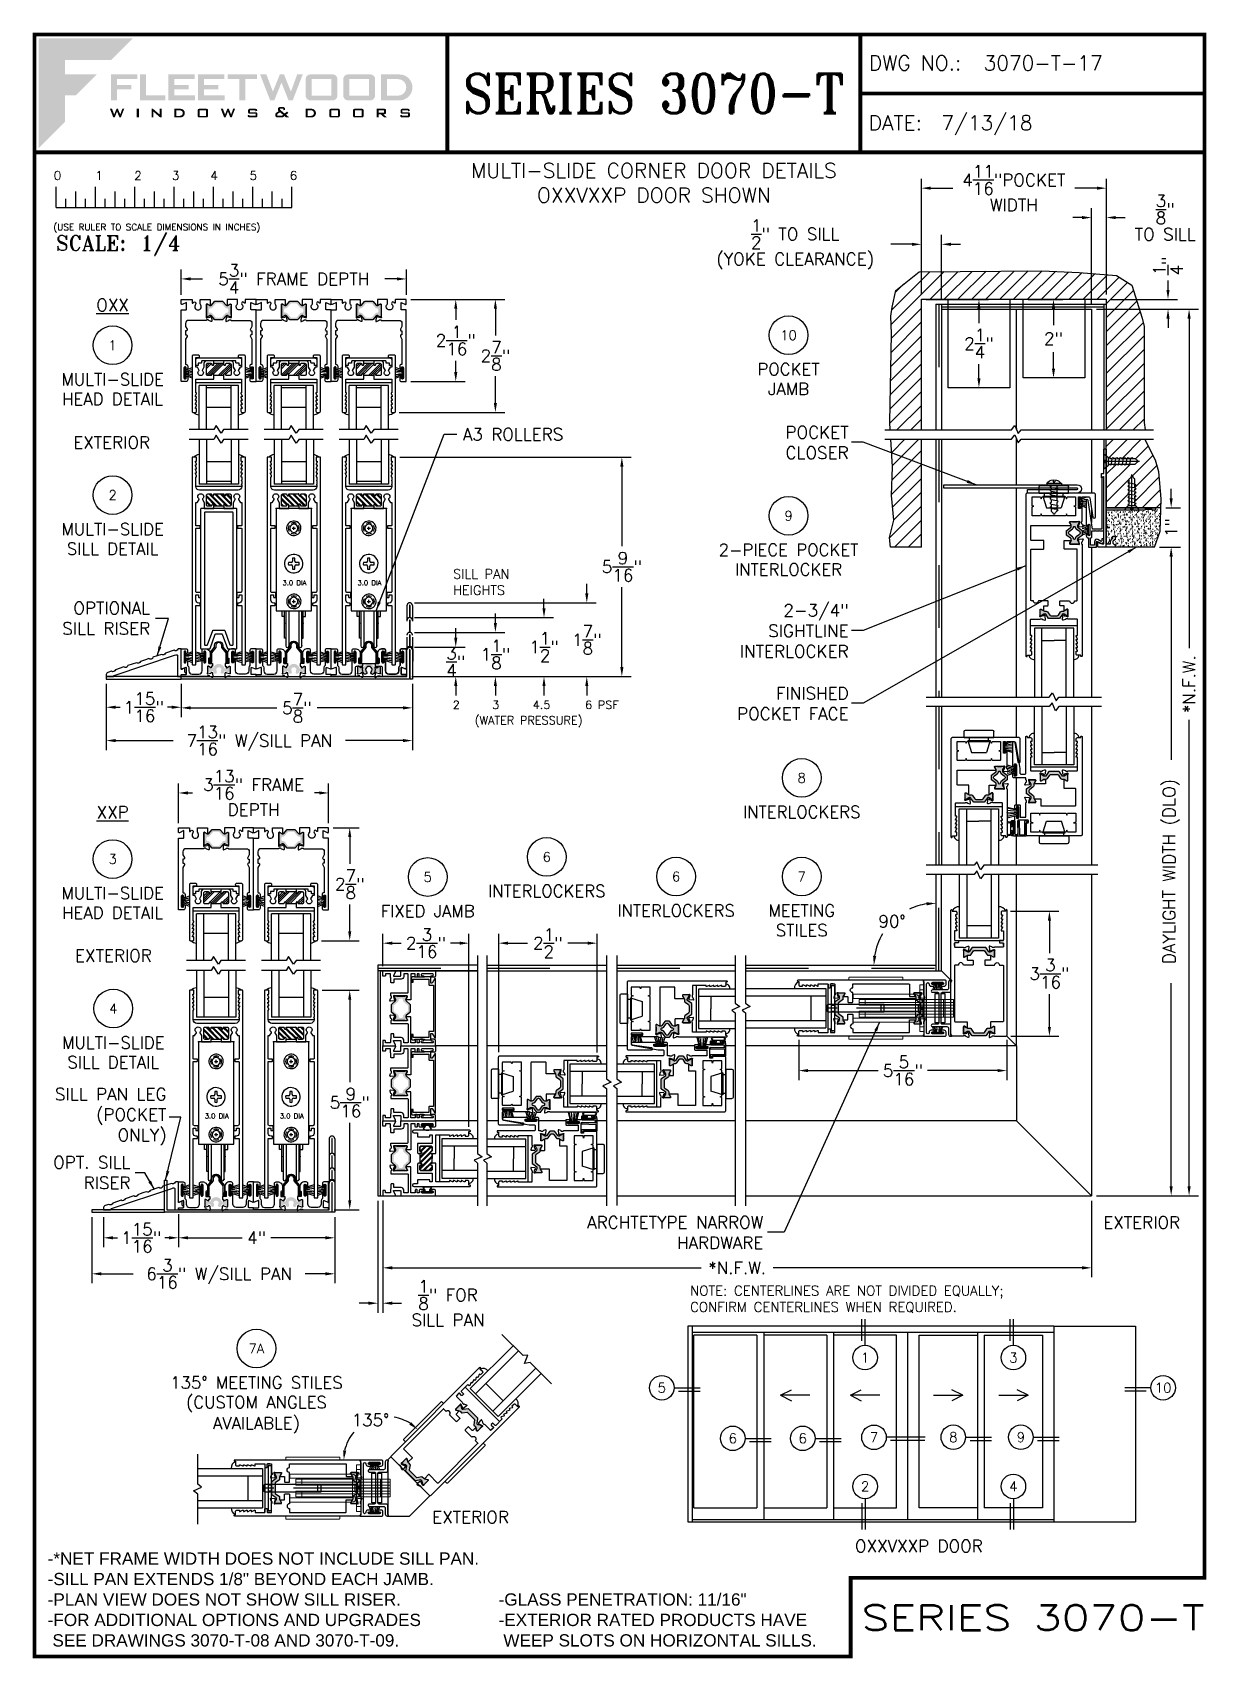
# Paper-space layout 'QUARTER SCALE' of a CAD drawing. Extents: x 0.3 to 7.8, y 0 to 10.3.
# The model-space entities are those that its viewports show. They can reach past a viewport. Long polylines and large blocks are cut down to what shows.
import ezdxf
from ezdxf.enums import TextEntityAlignment as Align

# ---------------------------------------------------------------- set-up
doc = ezdxf.new("R2010")
doc.units = 0
doc.header["$LTSCALE"] = 0.25
doc.header["$MEASUREMENT"] = 0
doc.linetypes.add('HIDDEN', pattern=[0.375, 0.25, -0.125])
doc.linetypes.add('PHANTOM2', pattern=[1.25, 0.625, -0.125, 0.125, -0.125, 0.125, -0.125])
doc.layers.get('0').update_dxf_attribs({"linetype": 'CONTINUOUS'})
doc.layers.get('DEFPOINTS').update_dxf_attribs({"color": 1, "linetype": 'CONTINUOUS'})
for name, color, linetype in [('ALUM-RED', 1, 'CONTINUOUS'), ('DIM', 7, 'CONTINUOUS'), ('ELEVATION TEXT', 7, 'CONTINUOUS'), ('FRAME', 1, 'CONTINUOUS'), ('GEOMETRY', 7, 'CONTINUOUS'), ('GLASS-VINYL', 7, 'CONTINUOUS'), ('Hardware', 7, 'CONTINUOUS'), ('HEM COVER', 4, 'CONTINUOUS'), ('I-STRUT', 7, 'CONTINUOUS'), ('MISC', 7, 'CONTINUOUS'), ('POCKET-CLOSER', 1, 'CONTINUOUS'), ('RISER', 7, 'CONTINUOUS'), ('SASH', 5, 'CONTINUOUS'), ('SEAL', 7, 'CONTINUOUS'), ('SILL-PAN', 7, 'CONTINUOUS'), ('TEXT', 7, 'CONTINUOUS'), ('TITLE-BLOCK', 7, 'CONTINUOUS'), ('TITLE_BLOCK', 7, 'CONTINUOUS'), ('VENT', 5, 'CONTINUOUS')]:
    doc.layers.add(name, color=color, linetype=linetype)
doc.layers.add('VP', color=40, linetype='CONTINUOUS', plot=False)
doc.layers.get('VP').off()
doc.styles.add('ROMANS', font='romans')
doc.styles.add('ROMANT', font='romant')
doc.styles.add('SIMPLEX-050', font='simplex.shx', dxfattribs={"height": 0.05})
doc.styles.add('SIMPLEX-094', font='simplex.shx', dxfattribs={"height": 0.094})
doc.styles.get("Standard").update_dxf_attribs({"font": 'simplex.shx'})
doc.dimstyles.new('QUARTER SCALE', dxfattribs={"dimscale": 0, "dimtxt": 0.078, "dimasz": 0.06, "dimexe": 0.06, "dimexo": 0.031, "dimgap": 0.039, "dimtad": 0, "dimdec": 4, "dimlfac": 4, "dimzin": 0, "dimdsep": 46, "dimlunit": 5, "dimtxsty": 'Standard', "dimcen": 0.09, "dimadec": 0, "dimazin": 0, "dimtfac": 1, "dimtdec": 4, "dimtofl": 0, "dimtmove": 0, "dimatfit": 3, "dimfxl": 0, "dimtolj": 1, "dimtzin": 0, "dimarcsym": 0})
doc.dimstyles.get("Standard").update_dxf_attribs({"dimtxt": 0.18, "dimasz": 0.18, "dimexe": 0.18, "dimexo": 0.0625, "dimgap": 0.09, "dimtad": 0, "dimtih": 1, "dimtoh": 1, "dimdec": 4, "dimzin": 0, "dimdsep": 46, "dimtxsty": 'Standard', "dimcen": 0.09, "dimadec": 0, "dimazin": 0, "dimtfac": 1, "dimtdec": 4, "dimtofl": 0, "dimtmove": 0, "dimatfit": 3, "dimfxl": 0, "dimtolj": 1, "dimtzin": 0, "dimarcsym": 0})
pattern_1 = [(45, (0.5, 4.13802), (-0.1767767, 0.1767767), [])]

psp = doc.layouts.new('QUARTER SCALE')

# ---------------------------------------------------------------- texts
at = {"layer": 'DIM', "insert": (4.48085, 2.356803), "char_height": 0.062, "width": 4.3927, "attachment_point": 1}
psp.add_mtext('NOTE: CENTERLINES ARE NOT DIVIDED EQUALLY;\\PCONFIRM CENTERLINES WHEN REQUIRED.', dxfattribs=at)
at = {"layer": 'ELEVATION TEXT'}
psp.add_text('EXTERIOR', height=0.078, dxfattribs=at).set_placement((0.559503, 7.67914))
at = {"layer": 'ELEVATION TEXT', "char_height": 0.078}
for s, insert, width, attachment_point in [('{\\LOXX}', (0.809421, 8.591918), 1.2194, 5), ('A3 ROLLERS', (3.036064, 7.769849), 1.2918, 4), ('OPTIONAL\\PSILL RISER', (1.048112, 6.60047), 1.2918, 6), ('{\\LXXP}', (0.809663, 5.367534), 1.2194, 5), ('OPT. SILL\\PRISER', (0.923326, 3.076373), 0.93157743, 6)]:
    psp.add_mtext(s, dxfattribs=dict(at, insert=insert, width=width, attachment_point=attachment_point))
at = {"layer": 'TEXT'}
for s, p in [('EXTERIOR', (0.570652, 4.416904)), ('EXTERIOR', (7.107434, 2.720273)), ('EXTERIOR', (2.841159, 0.846872)), ('OXXVXXP DOOR', (5.529078, 0.66291))]:
    psp.add_text(s, height=0.078, dxfattribs=at).set_placement(p)
for s, p in [('1', (5.59332, 1.900371)), ('3', (6.53604, 1.900371)), ('5', (4.300956, 1.708665)), ('10', (7.487859, 1.708665)), ('6', (4.752135, 1.387008)), ('6', (5.196933, 1.387008)), ('7', (5.649905, 1.393457)), ('8', (6.15407, 1.394389)), ('9', (6.583414, 1.394389)), ('2', (5.59332, 1.081466)), ('4', (6.53604, 1.081466))]:
    psp.add_text(s, height=0.062, dxfattribs=at).set_placement(p, align=Align.MIDDLE_CENTER)
for s, insert, char_height, width, attachment_point in [('MULTI-SLIDE CORNER DOOR DETAILS\\POXXVXXP DOOR SHOWN', (4.2505, 9.36896), 0.094, 2.875, 5), ('POCKET\\PCLOSER', (5.488448, 7.717639), 0.078, 0.49196664, 6), ('2-3/4" SIGHTLINE\\PINTERLOCKER', (5.488448, 6.520549), 0.078, 0.87897775, 6), ('FINISHED\\PPOCKET FACE', (5.488448, 6.058368), 0.078, 0.87897775, 6), ('ARCHTETYPE NARROW\\PHARDWARE', (4.945927, 2.694777), 0.078, 2.15287584, 6), ('\\A1;{\\fArial|b0|i0|c0|p34;-*NET FRAME WIDTH DOES NOT INCLUDE SILL PAN.\\P-SILL PAN EXTENDS 1/8" BEYOND EACH JAMB.\\P-PLAN VIEW DOES NOT SHOW SILL RISER.\\P-FOR ADDITIONAL OPTIONS AND UPGRADES\\P SEE DRAWINGS 3070-T-08 AND 3070-T-09.}', (0.396822, 0.0625), 0.078, 2.76177234, 7), ('\\A1;{\\fArial|b0|i0|c0|p34;-GLASS PENETRATION: 11/16"\\P-EXTERIOR RATED PRODUCTS HAVE\\P WEEP SLOTS ON HORIZONTAL SILLS.}', (3.263317, 0.0625), 0.078, 2.8532611, 7)]:
    psp.add_mtext(s, dxfattribs=dict(at, insert=insert, char_height=char_height, width=width, attachment_point=attachment_point))
at = {"layer": 'TEXT', "insert": (1.152293, 3.614174), "char_height": 0.078, "attachment_point": 3}
psp.add_mtext('SILL PAN LEG \\P(POCKET\\PONLY)', dxfattribs=at)

msp = doc.modelspace()

# ---------------------------------------------------------------- blocks, each defined once
blk = doc.blocks.new('*D30')
at = {"color": 0, "lineweight": -2}
for start, end in [(57.4901, 80.6293), (140.1286, 167.5044)]:
    blk.add_arc((2.554, 1.249), 0.276, start, end, dxfattribs=at)
at = {"color": 0}
for points in [[(2.709, 1.489), (2.696, 1.474), (2.749, 1.444)], [(2.295, 1.308), (2.275, 1.31), (2.279, 1.249)]]:
    blk.add_solid(points, dxfattribs=at)
at = {"layer": 'DEFPOINTS', "color": 0}
for p in [(3.143, 1.838), (2.554, 1.525), (1.591, 1.249), (2.379, 1.249), (2.582, 1.277)]:
    blk.add_point(p, dxfattribs=at)
at = {"color": 0, "insert": (2.449, 1.504), "char_height": 0.078, "attachment_point": 5}
blk.add_mtext('\\A1;135°', dxfattribs=at)
blk = doc.blocks.new('sectball')
blk.add_circle((0, 0), 0.125)
blk.add_attdef('NO', text='', height=0.062).set_placement((0, 0), align=Align.MIDDLE_CENTER)
for tag, p in [('LINE1', (0, -0.259)), ('LINE2', (0, -0.386)), ('LINE3', (0, -0.521))]:
    blk.add_attdef(tag, text='', height=0.078).set_placement(p, align=Align.CENTER)
blk = doc.blocks.new('*D31')
at = {"color": 0, "lineweight": -2}
for p, q in [((1.229, 2.812), (1.229, 2.602)), ((2.222, 2.794), (2.222, 2.602)), ((1.289, 2.662), (1.634, 2.662)), ((2.162, 2.662), (1.816, 2.662))]:
    blk.add_line(p, q, dxfattribs=at)
at = {"color": 0}
for points in [[(1.289, 2.672), (1.289, 2.652), (1.229, 2.662)], [(2.162, 2.672), (2.162, 2.652), (2.222, 2.662)]]:
    blk.add_solid(points, dxfattribs=at)
at = {"layer": 'DEFPOINTS', "color": 0}
for p in [(1.229, 2.843), (2.222, 2.825), (2.222, 2.662)]:
    blk.add_point(p, dxfattribs=at)
at = {"color": 0, "insert": (1.725, 2.662), "char_height": 0.078, "attachment_point": 5}
blk.add_mtext('\\A1;4"', dxfattribs=at)
blk = doc.blocks.new('*D32')
at = {"color": 0, "lineweight": -2}
for p, q in [((0.678, 2.794), (0.678, 2.373)), ((2.222, 2.794), (2.222, 2.373)), ((0.738, 2.433), (0.941, 2.433)), ((2.162, 2.433), (2.033, 2.433))]:
    blk.add_line(p, q, dxfattribs=at)
at = {"color": 0}
for points in [[(0.738, 2.443), (0.738, 2.423), (0.678, 2.433)], [(2.162, 2.443), (2.162, 2.423), (2.222, 2.433)]]:
    blk.add_solid(points, dxfattribs=at)
at = {"layer": 'DEFPOINTS', "color": 0}
for p in [(0.678, 2.825), (2.222, 2.825), (2.222, 2.433)]:
    blk.add_point(p, dxfattribs=at)
at = {"color": 0, "insert": (1.487, 2.433), "char_height": 0.078, "attachment_point": 5}
blk.add_mtext('\\A1;6{\\H1x;\\S3/16;}" W/SILL PAN', dxfattribs=at)
blk = doc.blocks.new('*D33')
at = {"color": 0, "lineweight": -2}
for p, q in [((0.752, 2.794), (0.752, 2.602)), ((1.229, 2.812), (1.229, 2.602)), ((0.812, 2.662), (0.84, 2.662)), ((1.169, 2.662), (1.141, 2.662))]:
    blk.add_line(p, q, dxfattribs=at)
at = {"color": 0}
for points in [[(0.812, 2.672), (0.812, 2.652), (0.752, 2.662)], [(1.169, 2.672), (1.169, 2.652), (1.229, 2.662)]]:
    blk.add_solid(points, dxfattribs=at)
at = {"layer": 'DEFPOINTS', "color": 0}
for p in [(0.752, 2.825), (1.229, 2.843), (0.752, 2.662)]:
    blk.add_point(p, dxfattribs=at)
at = {"color": 0, "insert": (0.991, 2.662), "char_height": 0.078, "attachment_point": 5}
blk.add_mtext('\\A1;1{\\H1.000000x;\\S15/16;}"', dxfattribs=at)
blk = doc.blocks.new('*D34')
at = {"layer": 'DEFPOINTS', "color": 0}
for p in [(2.183, 5.49), (1.229, 5.267), (2.183, 5.267)]:
    blk.add_point(p, dxfattribs=at)
at = {"layer": 'TEXT', "color": 0, "lineweight": -2}
for p, q in [((1.229, 5.298), (1.229, 5.55)), ((1.289, 5.49), (1.318, 5.49)), ((2.123, 5.49), (2.094, 5.49)), ((2.183, 5.298), (2.183, 5.55))]:
    blk.add_line(p, q, dxfattribs=at)
at = {"layer": 'TEXT', "color": 0}
for points in [[(1.289, 5.5), (1.289, 5.48), (1.229, 5.49)], [(2.123, 5.5), (2.123, 5.48), (2.183, 5.49)]]:
    blk.add_solid(points, dxfattribs=at)
at = {"layer": 'TEXT', "color": 0, "insert": (1.706, 5.49), "char_height": 0.078, "attachment_point": 5}
blk.add_mtext('\\A1;3{\\H1.000000x;\\S13/16;}" FRAME\\PDEPTH', dxfattribs=at)
blk = doc.blocks.new('*D35')
at = {"layer": 'DEFPOINTS', "color": 0}
for p in [(2.18, 5.269), (2.106, 4.55), (2.317, 4.55)]:
    blk.add_point(p, dxfattribs=at)
at = {"layer": 'TEXT', "color": 0, "lineweight": -2}
for p, q in [((2.211, 5.269), (2.377, 5.269)), ((2.317, 5.209), (2.317, 5.04)), ((2.317, 4.61), (2.317, 4.78)), ((2.137, 4.55), (2.377, 4.55))]:
    blk.add_line(p, q, dxfattribs=at)
at = {"layer": 'TEXT', "color": 0}
for points in [[(2.307, 5.209), (2.327, 5.209), (2.317, 5.269)], [(2.307, 4.61), (2.327, 4.61), (2.317, 4.55)]]:
    blk.add_solid(points, dxfattribs=at)
at = {"layer": 'TEXT', "color": 0, "insert": (2.317, 4.91), "char_height": 0.078, "attachment_point": 5}
blk.add_mtext('\\A1;2{\\H1.000000x;\\S7/8;}"', dxfattribs=at)
blk = doc.blocks.new('*D36')
at = {"color": 0, "lineweight": -2}
for p, q in [((2.142, 4.236), (2.377, 4.236)), ((2.317, 4.176), (2.317, 3.652)), ((2.317, 2.9), (2.317, 3.392)), ((2.218, 2.84), (2.377, 2.84))]:
    blk.add_line(p, q, dxfattribs=at)
at = {"color": 0}
for points in [[(2.307, 4.176), (2.327, 4.176), (2.317, 4.236)], [(2.307, 2.9), (2.327, 2.9), (2.317, 2.84)]]:
    blk.add_solid(points, dxfattribs=at)
at = {"layer": 'DEFPOINTS', "color": 0}
for p in [(2.111, 4.236), (2.317, 4.236), (2.187, 2.84)]:
    blk.add_point(p, dxfattribs=at)
at = {"color": 0, "insert": (2.317, 3.522), "char_height": 0.078, "attachment_point": 5}
blk.add_mtext('\\A1;5{\\H1.000000x;\\S9/16;}"', dxfattribs=at)
blk = doc.blocks.new('*D37')
at = {"color": 0, "lineweight": -2}
for p, q in [((2.527, 2.9), (2.527, 2.411)), ((7.033, 2.898), (7.033, 2.411)), ((2.587, 2.471), (4.551, 2.471)), ((6.973, 2.471), (5.008, 2.471))]:
    blk.add_line(p, q, dxfattribs=at)
at = {"color": 0}
for points in [[(2.587, 2.481), (2.587, 2.461), (2.527, 2.471)], [(6.973, 2.481), (6.973, 2.461), (7.033, 2.471)]]:
    blk.add_solid(points, dxfattribs=at)
at = {"layer": 'DEFPOINTS', "color": 0}
for p in [(2.527, 2.931), (7.033, 2.929), (7.033, 2.471)]:
    blk.add_point(p, dxfattribs=at)
at = {"color": 0, "insert": (4.78, 2.471), "char_height": 0.078, "attachment_point": 5}
blk.add_mtext('\\A1;*N.F.W.', dxfattribs=at)
blk = doc.blocks.new('*D38')
at = {"color": 0, "lineweight": -2}
for p, q in [((7.064, 8.566), (7.713, 8.566)), ((7.653, 8.506), (7.653, 6.411)), ((7.653, 2.989), (7.653, 5.954)), ((7.064, 2.929), (7.713, 2.929))]:
    blk.add_line(p, q, dxfattribs=at)
at = {"color": 0}
for points in [[(7.643, 8.506), (7.663, 8.506), (7.653, 8.566)], [(7.643, 2.989), (7.663, 2.989), (7.653, 2.929)]]:
    blk.add_solid(points, dxfattribs=at)
at = {"layer": 'DEFPOINTS', "color": 0}
for p in [(7.033, 8.566), (7.033, 2.929), (7.653, 2.929)]:
    blk.add_point(p, dxfattribs=at)
at = {"color": 0, "insert": (7.653, 6.182), "char_height": 0.078, "attachment_point": 5, "rotation": 89.9999}
blk.add_mtext('\\A1;*N.F.W.', dxfattribs=at)
blk = doc.blocks.new('*D39')
at = {"color": 0, "lineweight": -2}
for p, q in [((7.519, 8.688), (7.519, 8.748)), ((7.158, 8.628), (7.579, 8.628)), ((7.064, 8.566), (7.579, 8.566)), ((7.519, 8.506), (7.519, 8.446))]:
    blk.add_line(p, q, dxfattribs=at)
at = {"color": 0}
for points in [[(7.509, 8.688), (7.529, 8.688), (7.519, 8.628)], [(7.509, 8.506), (7.529, 8.506), (7.519, 8.566)]]:
    blk.add_solid(points, dxfattribs=at)
at = {"layer": 'DEFPOINTS', "color": 0}
for p in [(7.127, 8.628), (7.519, 8.628), (7.033, 8.566)]:
    blk.add_point(p, dxfattribs=at)
at = {"color": 0, "insert": (7.519, 8.841), "char_height": 0.078, "attachment_point": 5, "rotation": 90}
blk.add_mtext('\\A1;{\\H1.000000x;\\S1/4;}"', dxfattribs=at)
blk = doc.blocks.new('*D40')
at = {"layer": 'DEFPOINTS', "color": 0}
for p in [(7.033, 9.148), (7.127, 8.628), (7.033, 8.566)]:
    blk.add_point(p, dxfattribs=at)
at = {"layer": 'TEXT', "color": 0, "lineweight": -2}
for p, q in [((7.033, 8.597), (7.033, 9.208)), ((7.127, 8.659), (7.127, 9.208)), ((6.973, 9.148), (6.913, 9.148)), ((7.187, 9.148), (7.247, 9.148))]:
    blk.add_line(p, q, dxfattribs=at)
at = {"layer": 'TEXT', "color": 0}
for points in [[(6.973, 9.158), (6.973, 9.138), (7.033, 9.148)], [(7.187, 9.158), (7.187, 9.138), (7.127, 9.148)]]:
    blk.add_solid(points, dxfattribs=at)
at = {"layer": 'TEXT', "color": 0, "insert": (7.501, 9.148), "char_height": 0.078, "attachment_point": 5}
blk.add_mtext('\\A1;{\\H1x;\\S3/8;}"\\PTO SILL', dxfattribs=at)
blk = doc.blocks.new('*D41')
at = {"color": 0, "lineweight": -2}
for p, q in [((5.951, 8.89), (5.951, 9.395)), ((6.011, 9.335), (6.151, 9.335)), ((7.067, 9.335), (6.927, 9.335)), ((7.127, 8.89), (7.127, 9.395))]:
    blk.add_line(p, q, dxfattribs=at)
at = {"color": 0}
for points in [[(6.011, 9.345), (6.011, 9.325), (5.951, 9.335)], [(7.067, 9.345), (7.067, 9.325), (7.127, 9.335)]]:
    blk.add_solid(points, dxfattribs=at)
at = {"layer": 'DEFPOINTS', "color": 0}
for p in [(7.127, 9.335), (5.951, 8.859), (7.127, 8.859)]:
    blk.add_point(p, dxfattribs=at)
at = {"color": 0, "insert": (6.539, 9.335), "char_height": 0.078, "attachment_point": 5}
blk.add_mtext('\\A1;4{\\H1.000000x;\\S11/16;}"POCKET\\PWIDTH', dxfattribs=at)
blk = doc.blocks.new('*D42')
at = {"color": 0, "lineweight": -2}
for p, q in [((5.982, 8.628), (6.377, 8.628)), ((6.317, 8.568), (6.317, 8.477)), ((6.317, 8.126), (6.317, 8.217))]:
    blk.add_line(p, q, dxfattribs=at)
at = {"color": 0}
for points in [[(6.307, 8.568), (6.327, 8.568), (6.317, 8.628)], [(6.307, 8.126), (6.327, 8.126), (6.317, 8.066)]]:
    blk.add_solid(points, dxfattribs=at)
at = {"layer": 'DEFPOINTS', "color": 0}
for p in [(5.951, 8.628), (6.122, 8.066), (6.317, 8.066)]:
    blk.add_point(p, dxfattribs=at)
at = {"color": 0, "insert": (6.317, 8.347), "char_height": 0.078, "attachment_point": 5}
blk.add_mtext('\\A1;2{\\H1x;\\S1/4;}"', dxfattribs=at)
blk = doc.blocks.new('*D43')
at = {"color": 0, "lineweight": -2}
for p, q in [((6.63, 8.628), (6.851, 8.628)), ((6.791, 8.568), (6.791, 8.464)), ((6.791, 8.188), (6.791, 8.293))]:
    blk.add_line(p, q, dxfattribs=at)
at = {"color": 0}
for points in [[(6.781, 8.568), (6.801, 8.568), (6.791, 8.628)], [(6.781, 8.188), (6.801, 8.188), (6.791, 8.128)]]:
    blk.add_solid(points, dxfattribs=at)
at = {"layer": 'DEFPOINTS', "color": 0}
for p in [(6.599, 8.628), (6.599, 8.128), (6.791, 8.128)]:
    blk.add_point(p, dxfattribs=at)
at = {"color": 0, "insert": (6.791, 8.378), "char_height": 0.078, "attachment_point": 5}
blk.add_mtext('\\A1;2"', dxfattribs=at)
blk = doc.blocks.new('*D44')
at = {"layer": 'DEFPOINTS', "color": 0}
for p in [(3.075, 4.535), (2.527, 4.357), (3.075, 3.337)]:
    blk.add_point(p, dxfattribs=at)
at = {"layer": 'TEXT', "color": 0, "lineweight": -2}
for p, q in [((2.527, 4.388), (2.527, 4.595)), ((3.075, 3.368), (3.075, 4.595)), ((2.587, 4.535), (2.645, 4.535)), ((3.015, 4.535), (2.957, 4.535))]:
    blk.add_line(p, q, dxfattribs=at)
at = {"layer": 'TEXT', "color": 0}
for points in [[(2.587, 4.545), (2.587, 4.525), (2.527, 4.535)], [(3.015, 4.545), (3.015, 4.525), (3.075, 4.535)]]:
    blk.add_solid(points, dxfattribs=at)
at = {"layer": 'TEXT', "color": 0, "insert": (2.801, 4.535), "char_height": 0.078, "attachment_point": 5}
blk.add_mtext('\\A1;2{\\H1.000000x;\\S3/16;}"', dxfattribs=at)
blk = doc.blocks.new('*D45')
at = {"layer": 'DEFPOINTS', "color": 0}
for p in [(3.889, 4.535), (3.264, 3.811), (3.889, 3.808)]:
    blk.add_point(p, dxfattribs=at)
at = {"layer": 'TEXT', "color": 0, "lineweight": -2}
for p, q in [((3.264, 3.842), (3.264, 4.595)), ((3.889, 3.839), (3.889, 4.595)), ((3.324, 4.535), (3.448, 4.535)), ((3.829, 4.535), (3.704, 4.535))]:
    blk.add_line(p, q, dxfattribs=at)
at = {"layer": 'TEXT', "color": 0}
for points in [[(3.324, 4.545), (3.324, 4.525), (3.264, 4.535)], [(3.829, 4.545), (3.829, 4.525), (3.889, 4.535)]]:
    blk.add_solid(points, dxfattribs=at)
at = {"layer": 'TEXT', "color": 0, "insert": (3.576, 4.535), "char_height": 0.078, "attachment_point": 5}
blk.add_mtext('\\A1;2{\\H1.000000x;\\S1/2;}"', dxfattribs=at)
blk = doc.blocks.new('*D46')
at = {"color": 0, "lineweight": -2}
for p, q in [((2.705, 8.628), (3.051, 8.628)), ((2.991, 8.568), (2.991, 8.497)), ((2.991, 8.166), (2.991, 8.237)), ((2.705, 8.106), (3.051, 8.106))]:
    blk.add_line(p, q, dxfattribs=at)
at = {"color": 0}
for points in [[(2.981, 8.568), (3.001, 8.568), (2.991, 8.628)], [(2.981, 8.166), (3.001, 8.166), (2.991, 8.106)]]:
    blk.add_solid(points, dxfattribs=at)
at = {"layer": 'DEFPOINTS', "color": 0}
for p in [(2.674, 8.628), (2.674, 8.106), (2.991, 8.106)]:
    blk.add_point(p, dxfattribs=at)
at = {"color": 0, "insert": (2.991, 8.367), "char_height": 0.078, "attachment_point": 5}
blk.add_mtext('\\A1;2{\\H1.000000x;\\S1/16;}"', dxfattribs=at)
blk = doc.blocks.new('*D208')
at = {"layer": 'DEFPOINTS', "color": 0}
for p in [(0.017, 0.469), (1.143, 0.469), (0, 0)]:
    blk.add_point(p, dxfattribs=at)
at = {"layer": 'TEXT', "color": 0, "lineweight": -2}
for p, q in [((1.143, 0.529), (1.143, 0.589)), ((0.048, 0.469), (1.203, 0.469)), ((0.031, 0), (1.203, 0)), ((1.143, -0.06), (1.143, -0.12))]:
    blk.add_line(p, q, dxfattribs=at)
at = {"layer": 'TEXT', "color": 0}
for points in [[(1.133, 0.529), (1.153, 0.529), (1.143, 0.469)], [(1.133, -0.06), (1.153, -0.06), (1.143, 0)]]:
    blk.add_solid(points, dxfattribs=at)
at = {"layer": 'TEXT', "color": 0, "insert": (1.143, 0.234), "char_height": 0.078, "attachment_point": 5}
blk.add_mtext('\\A1;1{\\H1.000000x;\\S7/8;}"', dxfattribs=at)
blk = doc.blocks.new('*D209')
at = {"layer": 'DEFPOINTS', "color": 0}
for p in [(0.017, 0.281), (0.562, 0.281), (0, 0)]:
    blk.add_point(p, dxfattribs=at)
at = {"layer": 'TEXT', "color": 0, "lineweight": -2}
for p, q in [((0.562, 0.341), (0.562, 0.401)), ((0.048, 0.281), (0.622, 0.281)), ((0.031, 0), (0.622, 0)), ((0.562, -0.06), (0.562, -0.12))]:
    blk.add_line(p, q, dxfattribs=at)
at = {"layer": 'TEXT', "color": 0}
for points in [[(0.552, 0.341), (0.572, 0.341), (0.562, 0.281)], [(0.552, -0.06), (0.572, -0.06), (0.562, 0)]]:
    blk.add_solid(points, dxfattribs=at)
at = {"layer": 'TEXT', "color": 0, "insert": (0.562, 0.141), "char_height": 0.078, "attachment_point": 5}
blk.add_mtext('\\A1;1{\\H1.000000x;\\S1/8;}"', dxfattribs=at)
blk = doc.blocks.new('*D210')
at = {"layer": 'DEFPOINTS', "color": 0}
for p in [(0.017, 0.375), (0.871, 0.375), (0, 0)]:
    blk.add_point(p, dxfattribs=at)
at = {"layer": 'TEXT', "color": 0, "lineweight": -2}
for p, q in [((0.871, 0.435), (0.871, 0.495)), ((0.048, 0.375), (0.931, 0.375)), ((0.031, 0), (0.931, 0)), ((0.871, -0.06), (0.871, -0.12))]:
    blk.add_line(p, q, dxfattribs=at)
at = {"layer": 'TEXT', "color": 0}
for points in [[(0.861, 0.435), (0.881, 0.435), (0.871, 0.375)], [(0.861, -0.06), (0.881, -0.06), (0.871, 0)]]:
    blk.add_solid(points, dxfattribs=at)
at = {"layer": 'TEXT', "color": 0, "insert": (0.871, 0.188), "char_height": 0.078, "attachment_point": 5}
blk.add_mtext('\\A1;1{\\H1.000000x;\\S1/2;}"', dxfattribs=at)
blk = doc.blocks.new('*D211')
at = {"layer": 'DEFPOINTS', "color": 0}
for p in [(0.017, 0.188), (0, 0), (0.31, 0)]:
    blk.add_point(p, dxfattribs=at)
at = {"layer": 'TEXT', "color": 0, "lineweight": -2}
for p, q in [((0.31, 0.248), (0.31, 0.308)), ((0.048, 0.188), (0.37, 0.188)), ((0.031, 0), (0.37, 0)), ((0.31, -0.06), (0.31, -0.12))]:
    blk.add_line(p, q, dxfattribs=at)
at = {"layer": 'TEXT', "color": 0}
for points in [[(0.3, 0.248), (0.32, 0.248), (0.31, 0.188)], [(0.3, -0.06), (0.32, -0.06), (0.31, 0)]]:
    blk.add_solid(points, dxfattribs=at)
at = {"layer": 'TEXT', "color": 0, "insert": (0.31, 0.094), "char_height": 0.078, "attachment_point": 5}
blk.add_mtext('\\A1;{\\H1.000000x;\\S3/4;}"', dxfattribs=at)
blk = doc.blocks.new('*D47')
at = {"layer": 'DEFPOINTS', "color": 0}
for p in [(2.605, 7.625), (2.681, 6.23), (4.047, 6.23)]:
    blk.add_point(p, dxfattribs=at)
at = {"layer": 'TEXT', "color": 0, "lineweight": -2}
for p, q in [((2.636, 7.625), (4.107, 7.625)), ((4.047, 7.565), (4.047, 7.058)), ((4.047, 6.29), (4.047, 6.798)), ((2.712, 6.23), (4.107, 6.23))]:
    blk.add_line(p, q, dxfattribs=at)
at = {"layer": 'TEXT', "color": 0}
for points in [[(4.037, 7.565), (4.057, 7.565), (4.047, 7.625)], [(4.037, 6.29), (4.057, 6.29), (4.047, 6.23)]]:
    blk.add_solid(points, dxfattribs=at)
at = {"layer": 'TEXT', "color": 0, "insert": (4.047, 6.928), "char_height": 0.078, "attachment_point": 5}
blk.add_mtext('\\A1;5{\\H1.000000x;\\S9/16;}"', dxfattribs=at)
blk = doc.blocks.new('*D48')
at = {"color": 0, "lineweight": -2}
for start, end in [(98.7154, 115.2223), (149.366, 171.2846)]:
    blk.add_arc((6.044, 4.394), 0.395, start, end, dxfattribs=at)
at = {"color": 0}
for points in [[(5.983, 4.795), (5.985, 4.775), (6.044, 4.789)], [(5.664, 4.453), (5.644, 4.455), (5.649, 4.394)]]:
    blk.add_solid(points, dxfattribs=at)
at = {"layer": 'DEFPOINTS', "color": 0}
for p in [(6.044, 5.097), (5.847, 4.736), (4.842, 4.394), (6.044, 4.394), (6.044, 4.36)]:
    blk.add_point(p, dxfattribs=at)
at = {"color": 0, "insert": (5.765, 4.674), "char_height": 0.078, "attachment_point": 5}
blk.add_mtext('\\A1;90°', dxfattribs=at)
blk = doc.blocks.new('*D49')
at = {"color": 0, "lineweight": -2}
for p, q in [((1.246, 6.183), (1.246, 5.971)), ((2.716, 6.183), (2.716, 5.971)), ((1.306, 6.031), (1.853, 6.031)), ((2.656, 6.031), (2.109, 6.031))]:
    blk.add_line(p, q, dxfattribs=at)
at = {"color": 0}
for points in [[(1.306, 6.041), (1.306, 6.021), (1.246, 6.031)], [(2.656, 6.041), (2.656, 6.021), (2.716, 6.031)]]:
    blk.add_solid(points, dxfattribs=at)
at = {"layer": 'DEFPOINTS', "color": 0}
for p in [(1.246, 6.214), (2.716, 6.214), (2.716, 6.031)]:
    blk.add_point(p, dxfattribs=at)
at = {"color": 0, "insert": (1.981, 6.031), "char_height": 0.078, "attachment_point": 5}
blk.add_mtext('\\A1;5{\\H1.000000x;\\S7/8;}"', dxfattribs=at)
blk = doc.blocks.new('*D50')
at = {"color": 0, "lineweight": -2}
for p, q in [((0.769, 6.183), (0.769, 5.763)), ((2.716, 6.183), (2.716, 5.763)), ((0.829, 5.823), (1.195, 5.823)), ((2.656, 5.823), (2.29, 5.823))]:
    blk.add_line(p, q, dxfattribs=at)
at = {"color": 0}
for points in [[(0.829, 5.833), (0.829, 5.813), (0.769, 5.823)], [(2.656, 5.833), (2.656, 5.813), (2.716, 5.823)]]:
    blk.add_solid(points, dxfattribs=at)
at = {"layer": 'DEFPOINTS', "color": 0}
for p in [(0.769, 6.214), (2.716, 6.214), (2.716, 5.823)]:
    blk.add_point(p, dxfattribs=at)
at = {"color": 0, "insert": (1.742, 5.823), "char_height": 0.078, "attachment_point": 5}
blk.add_mtext('\\A1;7{\\H1.000000x;\\S13/16;}" W/SILL PAN', dxfattribs=at)
blk = doc.blocks.new('*D51')
at = {"color": 0, "lineweight": -2}
for p, q in [((0.769, 6.183), (0.769, 5.975)), ((1.246, 6.183), (1.246, 5.975)), ((0.829, 6.035), (0.857, 6.035)), ((1.186, 6.035), (1.158, 6.035))]:
    blk.add_line(p, q, dxfattribs=at)
at = {"color": 0}
for points in [[(0.829, 6.045), (0.829, 6.025), (0.769, 6.035)], [(1.186, 6.045), (1.186, 6.025), (1.246, 6.035)]]:
    blk.add_solid(points, dxfattribs=at)
at = {"layer": 'DEFPOINTS', "color": 0}
for p in [(0.769, 6.214), (1.246, 6.214), (0.769, 6.035)]:
    blk.add_point(p, dxfattribs=at)
at = {"color": 0, "insert": (1.008, 6.035), "char_height": 0.078, "attachment_point": 5}
blk.add_mtext('\\A1;1{\\H1.000000x;\\S15/16;}"', dxfattribs=at)
blk = doc.blocks.new('*D52')
at = {"layer": 'DEFPOINTS', "color": 0}
for p in [(2.677, 8.758), (1.246, 8.626), (2.677, 8.626)]:
    blk.add_point(p, dxfattribs=at)
at = {"layer": 'TEXT', "color": 0, "lineweight": -2}
for p, q in [((1.246, 8.657), (1.246, 8.818)), ((2.677, 8.657), (2.677, 8.818)), ((1.306, 8.758), (1.382, 8.758)), ((2.617, 8.758), (2.541, 8.758))]:
    blk.add_line(p, q, dxfattribs=at)
at = {"layer": 'TEXT', "color": 0}
for points in [[(1.306, 8.768), (1.306, 8.748), (1.246, 8.758)], [(2.617, 8.768), (2.617, 8.748), (2.677, 8.758)]]:
    blk.add_solid(points, dxfattribs=at)
at = {"layer": 'TEXT', "color": 0, "insert": (1.961, 8.758), "char_height": 0.078, "attachment_point": 5}
blk.add_mtext('\\A1;5{\\H1.000000x;\\S3/4;}" FRAME DEPTH', dxfattribs=at)
blk = doc.blocks.new('*D53')
at = {"layer": 'DEFPOINTS', "color": 0}
for p in [(5.171, 3.951), (6.495, 3.951), (6.495, 3.725)]:
    blk.add_point(p, dxfattribs=at)
at = {"layer": 'TEXT', "color": 0, "lineweight": -2}
for p, q in [((5.171, 3.92), (5.171, 3.665)), ((6.495, 3.92), (6.495, 3.665)), ((5.231, 3.725), (5.677, 3.725)), ((6.435, 3.725), (5.989, 3.725))]:
    blk.add_line(p, q, dxfattribs=at)
at = {"layer": 'TEXT', "color": 0}
for points in [[(5.231, 3.735), (5.231, 3.715), (5.171, 3.725)], [(6.435, 3.735), (6.435, 3.715), (6.495, 3.725)]]:
    blk.add_solid(points, dxfattribs=at)
at = {"layer": 'TEXT', "color": 0, "insert": (5.833, 3.725), "char_height": 0.078, "attachment_point": 5}
blk.add_mtext('\\A1;5{\\H1x;\\S5/16;}"', dxfattribs=at)
blk = doc.blocks.new('*D54')
at = {"layer": 'DEFPOINTS', "color": 0}
for p in [(6.487, 4.739), (6.765, 4.739), (6.488, 3.943)]:
    blk.add_point(p, dxfattribs=at)
at = {"layer": 'TEXT', "color": 0, "lineweight": -2}
for p, q in [((6.518, 4.739), (6.825, 4.739)), ((6.765, 4.679), (6.765, 4.471)), ((6.765, 4.003), (6.765, 4.211)), ((6.519, 3.943), (6.825, 3.943))]:
    blk.add_line(p, q, dxfattribs=at)
at = {"layer": 'TEXT', "color": 0}
for points in [[(6.755, 4.679), (6.775, 4.679), (6.765, 4.739)], [(6.755, 4.003), (6.775, 4.003), (6.765, 3.943)]]:
    blk.add_solid(points, dxfattribs=at)
at = {"layer": 'TEXT', "color": 0, "insert": (6.765, 4.341), "char_height": 0.078, "attachment_point": 5}
blk.add_mtext('\\A1;3{\\H1x;\\S3/16;}"', dxfattribs=at)
blk = doc.blocks.new('Quarter')
for p, q in [((0.137, -0.35), (0.137, -0.219)), ((0.2, -0.35), (0.2, -0.294)), ((0.262, -0.35), (0.262, -0.249)), ((0.325, -0.35), (0.325, -0.294)), ((0.387, -0.35), (0.387, -0.219)), ((0.45, -0.35), (0.45, -0.294)), ((0.512, -0.35), (0.512, -0.249)), ((0.575, -0.35), (0.575, -0.294)), ((0.637, -0.35), (0.637, -0.219)), ((0.7, -0.35), (0.7, -0.294)), ((0.762, -0.35), (0.762, -0.249)), ((0.825, -0.35), (0.825, -0.294)), ((0.887, -0.35), (0.887, -0.219)), ((0.95, -0.35), (0.95, -0.294)), ((1.012, -0.35), (1.012, -0.249)), ((1.075, -0.35), (1.075, -0.294)), ((1.137, -0.35), (1.137, -0.219)), ((1.2, -0.35), (1.2, -0.294)), ((1.262, -0.35), (1.262, -0.249)), ((1.325, -0.35), (1.325, -0.294)), ((1.387, -0.35), (1.387, -0.219)), ((1.45, -0.35), (1.45, -0.294)), ((1.512, -0.35), (1.512, -0.249)), ((1.575, -0.35), (1.575, -0.294)), ((1.637, -0.35), (1.637, -0.219)), ((0.137, -0.35), (1.637, -0.35))]:
    blk.add_line(p, q)
for s, p in [('0', (0.123, -0.174)), ('1', (0.387, -0.174)), ('2', (0.634, -0.175)), ('3', (0.874, -0.174)), ('4', (1.118, -0.175)), ('5', (1.368, -0.174)), ('6', (1.623, -0.174))]:
    blk.add_text(s, height=0.055).set_placement(p)
at = {"style": 'ROMANS'}
blk.add_text('(USE RULER TO SCALE DIMENSIONS IN INCHES)', height=0.04115, dxfattribs=at).set_placement((0.12, -0.495))
blk = doc.blocks.new('Fleetwood_Logo_6-10-15')
h = blk.add_hatch(color=154)
h.dxf.hatch_style = 1
h.paths.add_polyline_path([(0.2526, -0.0017), (0.0019, -0.0017), (0.0019, -0.2942), (0.0725, -0.2236), (0.0725, -0.1535), (0.1007, -0.1535), (0.1567, -0.0976), (0.0725, -0.0976), (0.0725, -0.0596), (0.1946, -0.0596)])
h = blk.add_hatch(color=251)
h.dxf.hatch_style = 1
h.paths.add_polyline_path([(0.2487, -0.1256), (0.2112, -0.1256), (0.2112, -0.1102), (0.2647, -0.1102), (0.2647, -0.0976), (0.1946, -0.0976), (0.1946, -0.1667), (0.2112, -0.1667), (0.2112, -0.1377), (0.2487, -0.1377)])
h = blk.add_hatch(color=251)
h.dxf.hatch_style = 1
h.paths.add_polyline_path([(0.2886, -0.0976), (0.272, -0.0976), (0.272, -0.1667), (0.3401, -0.1667), (0.3401, -0.1535), (0.2886, -0.1535)])
h = blk.add_hatch(color=251)
h.dxf.hatch_style = 1
h.paths.add_polyline_path([(0.4175, -0.0976), (0.3474, -0.0976), (0.3474, -0.1667), (0.4185, -0.1667), (0.4185, -0.1534), (0.364, -0.1534), (0.364, -0.1377), (0.4015, -0.1377), (0.4015, -0.1256), (0.364, -0.1256), (0.364, -0.1102), (0.4175, -0.1102)])
h = blk.add_hatch(color=251)
h.dxf.hatch_style = 1
h.paths.add_polyline_path([(0.4965, -0.0976), (0.4264, -0.0976), (0.4264, -0.1667), (0.4975, -0.1667), (0.4975, -0.1534), (0.443, -0.1534), (0.443, -0.1377), (0.4804, -0.1377), (0.4804, -0.1256), (0.443, -0.1256), (0.443, -0.1102), (0.4965, -0.1102)])
h = blk.add_hatch(color=251)
h.dxf.hatch_style = 1
h.paths.add_polyline_path([(0.5842, -0.0976), (0.5054, -0.0976), (0.5054, -0.1102), (0.5365, -0.1102), (0.5365, -0.1667), (0.5531, -0.1667), (0.5531, -0.1102), (0.5842, -0.1102)])
h = blk.add_hatch(color=251)
h.dxf.hatch_style = 1
h.paths.add_polyline_path([(0.6089, -0.0976), (0.5921, -0.0976), (0.6188, -0.1667), (0.63, -0.1667), (0.6489, -0.1192), (0.6679, -0.1667), (0.6789, -0.1667), (0.7056, -0.0976), (0.6908, -0.0976), (0.6742, -0.1433), (0.6558, -0.0976), (0.6446, -0.0976), (0.6261, -0.1433)])
h = blk.add_hatch(color=251)
h.dxf.hatch_style = 1
h.paths.add_polyline_path([(0.7853, -0.0976), (0.726, -0.0976, 0.414214), (0.7133, -0.1102), (0.7133, -0.154, 0.414214), (0.726, -0.1667), (0.7853, -0.1667, 0.414214), (0.798, -0.154), (0.798, -0.1102, 0.414214)])
h.paths.add_polyline_path([(0.7819, -0.1102), (0.7819, -0.154), (0.7294, -0.154), (0.7294, -0.1102)], flags=16)
h = blk.add_hatch(color=251)
h.dxf.hatch_style = 1
h.paths.add_polyline_path([(0.8856, -0.0976), (0.8262, -0.0976, 0.414214), (0.8136, -0.1102), (0.8136, -0.154, 0.414214), (0.8262, -0.1667), (0.8856, -0.1667, 0.414214), (0.8982, -0.154), (0.8982, -0.1102, 0.414214)])
h.paths.add_polyline_path([(0.8822, -0.1102), (0.8822, -0.154), (0.8296, -0.154), (0.8296, -0.1102)], flags=16)
h = blk.add_hatch(color=251)
h.dxf.hatch_style = 1
h.paths.add_polyline_path([(0.9632, -0.0976), (0.914, -0.0976), (0.914, -0.1667), (0.9632, -0.1667, 1)])
h.paths.add_polyline_path([(0.9301, -0.1102), (0.9593, -0.1102, -1), (0.9593, -0.154), (0.9301, -0.154)], flags=16)
h = blk.add_hatch(color=7)
h.dxf.hatch_style = 1
h.paths.add_polyline_path([(0.2301, -0.1891), (0.2251, -0.1891), (0.2196, -0.2043), (0.2134, -0.1891), (0.2097, -0.1891), (0.2035, -0.2043), (0.1978, -0.1891), (0.1922, -0.1891), (0.2011, -0.2121), (0.2048, -0.2121), (0.2112, -0.1963), (0.2175, -0.2121), (0.2212, -0.2121)])
h = blk.add_hatch(color=7)
h.dxf.hatch_style = 1
h.paths.add_polyline_path([(0.2691, -0.1891), (0.2637, -0.1891), (0.2637, -0.2118), (0.2637, -0.2121), (0.2691, -0.2121)])
h = blk.add_hatch(color=7)
h.dxf.hatch_style = 1
h.paths.add_polyline_path([(0.3077, -0.1964), (0.3259, -0.2121), (0.3298, -0.2121), (0.3298, -0.1891), (0.325, -0.1891), (0.325, -0.2047), (0.3067, -0.1891), (0.3029, -0.1891), (0.3029, -0.2121), (0.3077, -0.2121)])
h = blk.add_hatch(color=7)
h.dxf.hatch_style = 1
h.paths.add_polyline_path([(0.3801, -0.1891), (0.3637, -0.1891), (0.3637, -0.2121), (0.3801, -0.2121, 1)])
h.paths.add_polyline_path([(0.3691, -0.2079), (0.3691, -0.1933), (0.3788, -0.1933, -1), (0.3788, -0.2079)], flags=16)
h = blk.add_hatch(color=7)
h.dxf.hatch_style = 1
h.paths.add_polyline_path([(0.4537, -0.2079), (0.4537, -0.1933, 0.414214), (0.4495, -0.1891), (0.4297, -0.1891, 0.414214), (0.4255, -0.1933), (0.4255, -0.2079, 0.414214), (0.4297, -0.2121), (0.4495, -0.2121, 0.414214)])
h.paths.add_polyline_path([(0.4308, -0.2079), (0.4308, -0.1933), (0.4484, -0.1933), (0.4484, -0.2079)], flags=16)
h = blk.add_hatch(color=7)
h.dxf.hatch_style = 1
h.paths.add_polyline_path([(0.5253, -0.1891), (0.5203, -0.1891), (0.5148, -0.2043), (0.5087, -0.1891), (0.5049, -0.1891), (0.4988, -0.2043), (0.493, -0.1891), (0.4874, -0.1891), (0.4963, -0.2121), (0.5001, -0.2121), (0.5064, -0.1963), (0.5127, -0.2121), (0.5164, -0.2121)])
h = blk.add_hatch(color=7)
h.dxf.hatch_style = 1
h.paths.add_polyline_path([(0.5801, -0.1891), (0.5643, -0.1891, 0.414214), (0.56, -0.1933), (0.56, -0.1981, 0.414214), (0.5643, -0.2024), (0.58, -0.2024), (0.58, -0.2078), (0.5637, -0.2078), (0.5637, -0.2052), (0.5591, -0.2062), (0.5591, -0.2078, 0.414214), (0.5634, -0.2121), (0.5805, -0.2121, 0.414214), (0.5848, -0.2078), (0.5848, -0.2024, 0.414214), (0.5805, -0.1982), (0.5648, -0.1982), (0.5648, -0.193), (0.5798, -0.193), (0.5798, -0.1958), (0.5843, -0.1948), (0.5843, -0.1933, 0.414214)])
h = blk.add_hatch(color=7)
h.dxf.hatch_style = 1
h.paths.add_polyline_path([(0.645, -0.1913, -0.222262), (0.6447, -0.1906), (0.6447, -0.1892), (0.6535, -0.1892), (0.6535, -0.193), (0.6587, -0.1918), (0.6587, -0.189, 0.414214), (0.6544, -0.1847), (0.6437, -0.1847, 0.414214), (0.6394, -0.189), (0.6394, -0.1922, 0.222262), (0.6407, -0.1948), (0.6415, -0.1955), (0.6345, -0.1998, 0.260684), (0.6329, -0.2027), (0.6329, -0.2078, 0.414214), (0.6372, -0.2121), (0.6514, -0.2121, 0.17577), (0.6536, -0.2113), (0.657, -0.2085), (0.6614, -0.2121), (0.6699, -0.2121), (0.6613, -0.2049), (0.6676, -0.1997), (0.6637, -0.1964), (0.6574, -0.2017)])
h.paths.add_polyline_path([(0.6532, -0.2052), (0.6509, -0.2072, -0.17577), (0.6502, -0.2074), (0.6382, -0.2074), (0.6382, -0.2033, -0.260684), (0.6387, -0.2025), (0.6451, -0.1985)], flags=16)
h = blk.add_hatch(color=7)
h.dxf.hatch_style = 1
h.paths.add_polyline_path([(0.7294, -0.1891), (0.713, -0.1891), (0.713, -0.2121), (0.7294, -0.2121, 1)])
h.paths.add_polyline_path([(0.7184, -0.2079), (0.7184, -0.1933), (0.7281, -0.1933, -1), (0.7281, -0.2079)], flags=16)
h = blk.add_hatch(color=7)
h.dxf.hatch_style = 1
h.paths.add_polyline_path([(0.8045, -0.2079), (0.8045, -0.1933, 0.414214), (0.8003, -0.1891), (0.7805, -0.1891, 0.414214), (0.7763, -0.1933), (0.7763, -0.2079, 0.414214), (0.7805, -0.2121), (0.8003, -0.2121, 0.414214)])
h.paths.add_polyline_path([(0.7816, -0.2079), (0.7816, -0.1933), (0.7992, -0.1933), (0.7992, -0.2079)], flags=16)
h = blk.add_hatch(color=7)
h.dxf.hatch_style = 1
h.paths.add_polyline_path([(0.8678, -0.2079), (0.8678, -0.1933, 0.414214), (0.8636, -0.1891), (0.8438, -0.1891, 0.414214), (0.8396, -0.1933), (0.8396, -0.2079, 0.414214), (0.8438, -0.2121), (0.8636, -0.2121, 0.414214)])
h.paths.add_polyline_path([(0.8449, -0.2079), (0.8449, -0.1933), (0.8624, -0.1933), (0.8624, -0.2079)], flags=16)
h = blk.add_hatch(color=7)
h.dxf.hatch_style = 1
h.paths.add_polyline_path([(0.9277, -0.1993), (0.9277, -0.1933, 0.414214), (0.9235, -0.1891), (0.9028, -0.1891), (0.9028, -0.2121), (0.9082, -0.2121), (0.9082, -0.2035), (0.9131, -0.2035), (0.9224, -0.2121), (0.9303, -0.2121), (0.9197, -0.2035), (0.9235, -0.2035, 0.414214)])
h.paths.add_polyline_path([(0.9082, -0.1993), (0.9082, -0.1933), (0.9214, -0.1933, -0.414214), (0.9224, -0.1943), (0.9224, -0.1983, -0.414214), (0.9214, -0.1993)], flags=16)
h = blk.add_hatch(color=7)
h.dxf.hatch_style = 1
h.paths.add_polyline_path([(0.9867, -0.1982), (0.971, -0.1982), (0.971, -0.193), (0.9859, -0.193), (0.9859, -0.1958), (0.9905, -0.1948), (0.9905, -0.1933, 0.414214), (0.9863, -0.1891), (0.9705, -0.1891, 0.414214), (0.9662, -0.1933), (0.9662, -0.1981, 0.414214), (0.9705, -0.2024), (0.9862, -0.2024), (0.9862, -0.2078), (0.9699, -0.2078), (0.9699, -0.2052), (0.9653, -0.2062), (0.9653, -0.2078, 0.414214), (0.9696, -0.2121), (0.9867, -0.2121, 0.414214), (0.991, -0.2078), (0.991, -0.2024, 0.414214)])
blk = doc.blocks.new('A-SIZE_P_QS')
at = {"const_width": 0.025}
blk.add_lwpolyline([(7.751, 0.5), (7.751, 10.312), (0.313, 10.312), (0.313, 0), (5.501, 0), (5.501, 0.5)], close=True, dxfattribs=at)
for points in [[(2.938, 10.312), (2.938, 9.562)], [(5.563, 10.312), (5.563, 9.562)], [(5.563, 9.937), (7.751, 9.937)], [(0.313, 9.562), (7.751, 9.562)]]:
    blk.add_lwpolyline(points, dxfattribs=at)
at = {"xscale": 2.387023416083395, "yscale": 2.387023416083395, "zscale": 2.387023416083395}
blk.add_blockref('Fleetwood_Logo_6-10-15', (0.334, 10.291), dxfattribs=at)
blk.add_blockref('Quarter', (0.313, 9.562))
at = {"style": 'SIMPLEX-094'}
for s, p in [('DWG NO.:', (5.617, 10.084)), ('DATE:', (5.616, 9.704))]:
    blk.add_text(s, height=0.094, dxfattribs=at).set_placement(p)
for tag, p, style in [('DWG_NO', (6.346, 10.084), 'SIMPLEX-094'), ('DATE', (6.077, 9.704), 'SIMPLEX-094'), ('SCALE', (0.988, 8.939), 'ROMANT')]:
    blk.add_attdef(tag, p, '', height=0.094, dxfattribs=dict(style=style))
for tag, height, style, width, p, p2 in [('DWG_NO_F', 0.094, 'SIMPLEX-094', 1.745692, (6.347, 10.084), (7.683, 10.084)), ('PRODUCT', 0.25, 'ROMANT', 1.349007, (3.038, 9.812), (5.463, 9.812)), ('PRODUCT', 0.16, 'SIMPLEX-050', 20.447274, (5.57, 0.167), (7.751, 0.167))]:
    blk.add_attdef(tag, text='', height=height, dxfattribs=dict(style=style, width=width)).set_placement(p, p2, align=Align.FIT)
at = {"layer": 'TITLE_BLOCK', "style": 'ROMANT'}
blk.add_text('SCALE:', height=0.094, dxfattribs=at).set_placement((0.449, 8.939))
blk = doc.blocks.new('*D119')
at = {"layer": 'DEFPOINTS', "color": 0}
for p in [(5.951, 8.978), (5.951, 8.628), (6.079, 8.597)]:
    blk.add_point(p, dxfattribs=at)
at = {"layer": 'TITLE-BLOCK', "color": 0, "lineweight": -2}
for p, q in [((5.951, 8.659), (5.951, 9.038)), ((6.079, 8.628), (6.079, 9.038)), ((5.891, 8.978), (5.757, 8.978)), ((6.139, 8.978), (6.199, 8.978))]:
    blk.add_line(p, q, dxfattribs=at)
at = {"layer": 'TITLE-BLOCK', "color": 0}
for points in [[(5.891, 8.988), (5.891, 8.968), (5.951, 8.978)], [(6.139, 8.988), (6.139, 8.968), (6.079, 8.978)]]:
    blk.add_solid(points, dxfattribs=at)
at = {"layer": 'TITLE-BLOCK', "color": 0, "insert": (5.149, 8.978), "char_height": 0.078, "attachment_point": 5}
blk.add_mtext('\\A1;{\\H1.000000x;\\S1/2;}" TO SILL\\P(YOKE CLEARANCE)', dxfattribs=at)
blk = doc.blocks.new('*D151')
at = {"color": 0, "lineweight": -2}
for p, q in [((2.496, 2.898), (2.496, 2.186)), ((2.527, 2.9), (2.527, 2.186)), ((2.436, 2.246), (2.376, 2.246)), ((2.587, 2.246), (2.647, 2.246))]:
    blk.add_line(p, q, dxfattribs=at)
at = {"color": 0}
for points in [[(2.436, 2.256), (2.436, 2.236), (2.496, 2.246)], [(2.587, 2.256), (2.587, 2.236), (2.527, 2.246)]]:
    blk.add_solid(points, dxfattribs=at)
at = {"layer": 'DEFPOINTS', "color": 0}
for p in [(2.496, 2.929), (2.527, 2.931), (2.527, 2.246)]:
    blk.add_point(p, dxfattribs=at)
at = {"color": 0, "insert": (2.942, 2.246), "char_height": 0.078, "attachment_point": 5}
blk.add_mtext('\\A1;{\\H1.000000x;\\S1/8;}" FOR\\PSILL PAN', dxfattribs=at)
blk = doc.blocks.new('*D170')
at = {"color": 0, "lineweight": -2}
for p, q in [((7.539, 7.363), (7.539, 7.423)), ((7.505, 7.303), (7.599, 7.303)), ((7.464, 7.053), (7.599, 7.053)), ((7.539, 6.993), (7.539, 6.933))]:
    blk.add_line(p, q, dxfattribs=at)
at = {"color": 0}
for points in [[(7.529, 7.363), (7.549, 7.363), (7.539, 7.303)], [(7.529, 6.993), (7.549, 6.993), (7.539, 7.053)]]:
    blk.add_solid(points, dxfattribs=at)
at = {"layer": 'DEFPOINTS', "color": 0}
for p in [(7.474, 7.303), (7.539, 7.303), (7.433, 7.053)]:
    blk.add_point(p, dxfattribs=at)
at = {"color": 0, "insert": (7.539, 7.178), "char_height": 0.078, "attachment_point": 5, "rotation": 90}
blk.add_mtext('\\A1;1"', dxfattribs=at)
blk = doc.blocks.new('*D171')
at = {"color": 0, "lineweight": -2}
for p, q in [((7.464, 7.053), (7.599, 7.053)), ((7.539, 6.993), (7.539, 5.7)), ((7.539, 2.989), (7.539, 4.281)), ((7.064, 2.929), (7.599, 2.929))]:
    blk.add_line(p, q, dxfattribs=at)
at = {"color": 0}
for points in [[(7.529, 6.993), (7.549, 6.993), (7.539, 7.053)], [(7.529, 2.989), (7.549, 2.989), (7.539, 2.929)]]:
    blk.add_solid(points, dxfattribs=at)
at = {"layer": 'DEFPOINTS', "color": 0}
for p in [(7.433, 7.053), (7.033, 2.929), (7.539, 2.929)]:
    blk.add_point(p, dxfattribs=at)
at = {"color": 0, "insert": (7.539, 4.991), "char_height": 0.078, "attachment_point": 5, "rotation": 90}
blk.add_mtext('\\A1;DAYLIGHT WIDTH (DLO)', dxfattribs=at)
blk = doc.blocks.new('*D212')
at = {"color": 0, "lineweight": -2}
for p, q in [((2.705, 8.628), (3.303, 8.628)), ((3.243, 8.568), (3.243, 8.399)), ((3.243, 7.969), (3.243, 8.139)), ((2.631, 7.909), (3.303, 7.909))]:
    blk.add_line(p, q, dxfattribs=at)
at = {"color": 0}
for points in [[(3.233, 8.568), (3.253, 8.568), (3.243, 8.628)], [(3.233, 7.969), (3.253, 7.969), (3.243, 7.909)]]:
    blk.add_solid(points, dxfattribs=at)
at = {"layer": 'DEFPOINTS', "color": 0}
for p in [(2.674, 8.628), (2.6, 7.909), (3.243, 7.909)]:
    blk.add_point(p, dxfattribs=at)
at = {"color": 0, "insert": (3.243, 8.269), "char_height": 0.078, "attachment_point": 5}
blk.add_mtext('\\A1;2{\\H1.000000x;\\S7/8;}"', dxfattribs=at)
blk = doc.blocks.new('3710 Jamb Filler')
blk.add_lwpolyline([(-0.12, 0.774, 0.414214), (-0.15, 0.804), (-0.27, 0.804, 0.414214), (-0.28, 0.794), (-0.28, 0.789), (-0.53, 0.789), (-0.53, 0.794, 0.414214), (-0.54, 0.804), (-0.585, 0.804, 0.414214), (-0.615, 0.774), (-0.615, 0.674, 0.414214), (-0.605, 0.664), (-0.575, 0.664, 0.414214), (-0.565, 0.674), (-0.565, 0.739), (-0.17, 0.739), (-0.17, 0.601, 0.414214), (-0.16, 0.591), (-0.05, 0.591), (-0.05, -0.591), (-0.16, -0.591, 0.414214), (-0.17, -0.601), (-0.17, -0.739), (-0.565, -0.739), (-0.565, -0.674, 0.414214), (-0.575, -0.664), (-0.605, -0.664, 0.414214), (-0.615, -0.674), (-0.615, -0.774, 0.414214), (-0.585, -0.804), (-0.54, -0.804, 0.414214), (-0.53, -0.794), (-0.53, -0.789), (-0.28, -0.789), (-0.28, -0.794, 0.414214), (-0.27, -0.804), (-0.15, -0.804, 0.414214), (-0.12, -0.774), (-0.12, -0.641), (-0.084, -0.641), (-0.019, -0.754, 0.767327), (0, -0.749), (0, 0.749, 0.767327), (-0.019, 0.754), (-0.084, 0.641), (-0.12, 0.641)], format="xyb", close=True)
blk = doc.blocks.new('3741 SINGLE TRACK SILL')
blk.add_lwpolyline([(0.518, 0), (0.364, 0, -0.414214), (0.354, 0.01), (0.354, 0.22, 0.414214), (0.314, 0.26), (0.255, 0.26), (0.187, 0.26, 0.499657), (0.158, 0.22, -0.259642), (0.123, 0.07, -1), (0.067, 0.12, 2.247229), (-0.057, 0.12, -1), (-0.113, 0.07, -0.259642), (-0.148, 0.22, 0.499657), (-0.177, 0.26), (-0.254, 0.26), (-0.304, 0.26, 0.414214), (-0.344, 0.22), (-0.344, 0.02, -0.414214), (-0.364, 0), (-0.513, 0), (-0.584, 0), (-0.939, 0, -0.414214), (-0.949, 0.01), (-0.949, 0.044, -0.414214), (-0.939, 0.054), (-0.829, 0.054, 0.414214), (-0.819, 0.064), (-0.819, 0.225, 0.528549), (-0.833, 0.235), (-0.927, 0.198, -0.528549), (-0.949, 0.212), (-0.949, 0.302), (-0.949, 0.7, -0.414214), (-0.939, 0.71), (-0.829, 0.71, -0.414214), (-0.789, 0.67), (-0.789, 0.608, -0.414214), (-0.809, 0.588), (-0.81, 0.588, -0.414214), (-0.829, 0.608), (-0.829, 0.624, 0.414214), (-0.854, 0.648), (-0.855, 0.648, 0.414214), (-0.879, 0.624), (-0.879, 0.373, 0.414214), (-0.855, 0.348), (-0.854, 0.348, 0.414214), (-0.829, 0.373), (-0.829, 0.389, -0.414214), (-0.81, 0.408), (-0.809, 0.408, -0.414214), (-0.789, 0.388), (-0.789, 0.285, -0.250492), (-0.757, 0.225), (-0.757, 0.147, 0.414214), (-0.672, 0.062), (-0.58, 0.062), (-0.504, 0.062, 0.406851), (-0.419, 0.15), (-0.419, 0.334), (-0.419, 0.388, -0.414214), (-0.399, 0.408), (-0.398, 0.408, -0.414214), (-0.379, 0.389), (-0.379, 0.373, 0.414214), (-0.355, 0.348), (-0.354, 0.348, 0.414214), (-0.329, 0.373), (-0.329, 0.624, 0.414214), (-0.354, 0.648), (-0.355, 0.648, 0.414214), (-0.379, 0.624), (-0.379, 0.608, -0.414214), (-0.398, 0.588), (-0.399, 0.588, -0.414214), (-0.419, 0.608), (-0.419, 0.67, -0.414214), (-0.379, 0.71), (-0.356, 0.71), (-0.339, 0.71, -0.414214), (-0.214, 0.585), (-0.214, 0.48, -0.414214), (-0.224, 0.47), (-0.244, 0.47, 0.414214), (-0.254, 0.46), (-0.254, 0.345, 0.414214), (-0.244, 0.335), (0.254, 0.335, 0.414214), (0.264, 0.345), (0.264, 0.46, 0.414214), (0.254, 0.47), (0.234, 0.47, -0.414214), (0.224, 0.48), (0.224, 0.585, -0.414214), (0.349, 0.71), (0.356, 0.71), (0.389, 0.71, -0.414214), (0.429, 0.67), (0.429, 0.608, -0.414214), (0.409, 0.588), (0.408, 0.588, -0.414214), (0.389, 0.608), (0.389, 0.624, 0.414214), (0.364, 0.648), (0.363, 0.648, 0.414214), (0.339, 0.624), (0.339, 0.373, 0.414214), (0.363, 0.348), (0.364, 0.348, 0.414214), (0.389, 0.373), (0.389, 0.389, -0.414214), (0.408, 0.408), (0.409, 0.408, -0.414214), (0.429, 0.388), (0.429, 0.334), (0.429, 0.147, 0.414214), (0.514, 0.062), (0.584, 0.062), (0.682, 0.062, 0.414214), (0.767, 0.147), (0.767, 0.225, -0.250492), (0.799, 0.285), (0.799, 0.388, -0.414214), (0.819, 0.408), (0.819, 0.408, -0.414214), (0.839, 0.389), (0.839, 0.373, 0.414214), (0.863, 0.348), (0.864, 0.348, 0.414214), (0.889, 0.373), (0.889, 0.624, 0.414214), (0.864, 0.648), (0.863, 0.648, 0.414214), (0.839, 0.624), (0.839, 0.608, -0.414214), (0.819, 0.588), (0.818, 0.588, -0.414214), (0.799, 0.608), (0.799, 0.67, -0.414214), (0.839, 0.71), (0.949, 0.71, -0.414214), (0.959, 0.7), (0.959, 0.302), (0.959, 0.212, -0.528549), (0.937, 0.198), (0.843, 0.235, 0.528549), (0.829, 0.225), (0.829, 0.064, 0.414214), (0.839, 0.054), (0.949, 0.054, -0.414214), (0.959, 0.044), (0.959, 0.01, -0.414214), (0.949, 0), (0.614, 0)], format="xyb", close=True)
blk = doc.blocks.new('Roller Assy 3p0 Dia - Side(EX)')
at = {"color": 7}
for p, q in [((-0.45, 0), (-0.45, -2.6)), ((0.45, 0), (-0.45, 0)), ((0.45, -2.6), (0.45, 0)), ((-0.06, -1.37), (-0.137, -1.37)), ((-0.137, -1.43), (-0.06, -1.43)), ((-0.03, -1.263), (-0.03, -1.34)), ((-0.03, -1.46), (-0.03, -1.537)), ((0.03, -1.34), (0.03, -1.263)), ((0.03, -1.537), (0.03, -1.46)), ((0.137, -1.37), (0.06, -1.37)), ((0.06, -1.43), (0.137, -1.43)), ((-0.45, -2.6), (0.45, -2.6)), ((-0.293, -2.74), (-0.293, -2.6)), ((-0.231, -2.74), (-0.293, -2.74)), ((0.235, -2.74), (0.297, -2.74)), ((0.297, -2.74), (0.297, -2.6))]:
    blk.add_line(p, q, dxfattribs=at)
at = {"linetype": 'Continuous'}
for p, q in [((-0.039, -0.5), (0.041, -0.5)), ((0.001, -0.54), (0.001, -0.46)), ((-0.038, -2.36), (0.042, -2.36)), ((0.002, -2.4), (0.002, -2.32))]:
    blk.add_line(p, q, dxfattribs=at)
for p, q in [((-0.233, -3.294), (-0.233, -2.6)), ((-0.202, -2.6), (-0.202, -3.492)), ((-0.124, -2.6), (-0.124, -3.494)), ((0.126, -2.6), (0.126, -3.494)), ((0.204, -3.492), (0.204, -2.6)), ((0.235, -3.294), (0.235, -2.6)), ((-0.202, -3.294), (-0.233, -3.294)), ((0.204, -3.294), (0.235, -3.294))]:
    blk.add_line(p, q)
at = {"color": 7}
for centre, radius, start, end in [((0.001, -0.5), 0.183, 106.169, 106.1378), ((0.001, -0.5), 0.105, 131.0231, 130.9828), ((0, -1.4), 0.235, 117.4668, 117.4309), ((0, -1.4), 0.14, 167.6505, 192.3495), ((-0.06, -1.34), 0.03, 270, 0), ((-0.06, -1.46), 0.03, 0, 90), ((0, -1.4), 0.14, 77.6505, 102.3495), ((0, -1.4), 0.14, 257.6505, 282.3495), ((0.06, -1.34), 0.03, 180, 270), ((0.06, -1.46), 0.03, 90, 180), ((0, -1.4), 0.14, 347.6505, 12.3495), ((0.002, -2.36), 0.183, 106.169, 106.1378), ((0.002, -2.36), 0.105, 131.0231, 130.9828)]:
    blk.add_arc(centre, radius, start, end, dxfattribs=at)
at = {"color": 7, "linetype": 'Continuous'}
for centre, start, end in [((0.001, -0.5), 60, 120), ((0.001, -0.5), 150, 210), ((0.001, -0.5), 240, 300), ((0.001, -0.5), 330, 30), ((0.002, -2.36), 150, 210), ((0.002, -2.36), 60, 120), ((0.002, -2.36), 330, 30), ((0.002, -2.36), 240, 300)]:
    blk.add_arc(centre, 0.14, start, end, dxfattribs=at)
for centre, radius, start, end in [((-0.163, -3.492), 0.0391, 180, 357.1707), ((0.001, -3.5), 0.125, 2.8293, 177.1707), ((0.165, -3.492), 0.0391, 182.8293, 0)]:
    blk.add_arc(centre, radius, start, end)
at = {"color": 7, "linetype": 'ByBlock'}
for p in [(-0.45, 0), (0.45, 0), (0.001, -0.38), (0.002, -2.24)]:
    blk.add_point(p, dxfattribs=at)
at = {"color": 0, "linetype": 'ByBlock'}
for p in [(-0.45, 0), (-0.45, 0), (0.45, 0), (0.45, 0), (-0.233, -2.915), (0.235, -2.915), (-0.124, -3.494), (0.001, -3.375), (0.204, -3.492)]:
    blk.add_point(p, dxfattribs=at)
blk.add_text('3.0 DIA', height=0.125).set_placement((0.017, -1.949), align=Align.CENTER)
blk = doc.blocks.new('3310-Thermal Mammoth B Rail')
at = {"linetype": 'Continuous'}
h = blk.add_hatch(dxfattribs=at)
h.set_pattern_fill('PLAST', scale=0.4, angle=-45, style=0)
h.paths.add_polyline_path([(-0.15, 0.324), (-0.151, 0.324, -0.414214), (-0.175, 0.348), (-0.175, 0.374), (-0.282, 0.374, 0.414214), (-0.313, 0.343), (-0.313, 0.093, 0.414214), (-0.282, 0.062), (-0.2, 0.062, 0.414214), (-0.175, 0.087), (-0.175, 0.088, -0.414214), (-0.151, 0.112), (-0.15, 0.112, -0.414214), (-0.125, 0.087), (-0.125, 0.062), (0.125, 0.062), (0.125, 0.087, -0.414214), (0.15, 0.112), (0.151, 0.112, -0.414214), (0.175, 0.088), (0.175, 0.087, 0.414214), (0.2, 0.062), (0.282, 0.062, 0.414214), (0.313, 0.093), (0.313, 0.343, 0.414214), (0.282, 0.374), (0.175, 0.374), (0.175, 0.348, -0.414214), (0.151, 0.324), (0.15, 0.324, -0.414214), (0.125, 0.349), (0.125, 0.374), (-0.125, 0.374), (-0.125, 0.349, -0.414214)])
at = {"color": 7}
for p, q in [((-0.125, 0.374), (0.125, 0.374)), ((0.125, 0.062), (-0.125, 0.062))]:
    blk.add_line(p, q, dxfattribs=at)
at = {"ltscale": 0.25}
blk.add_lwpolyline([(0.512, -2.4), (0.486, -2.4, 0.414214), (0.476, -2.41), (0.476, -2.452, 0.414214), (0.486, -2.462), (0.584, -2.462), (0.584, -3.96, 0.414214), (0.594, -3.97), (0.668, -3.97, 0.414214), (0.678, -3.96), (0.678, 1.301, 0.414214), (0.668, 1.311), (0.576, 1.311, 0.414214), (0.566, 1.301), (0.566, 1.211), (0.596, 1.211), (0.596, 1.191), (0.566, 1.131), (0.566, 1.111), (0.596, 1.111), (0.596, 1.091), (0.566, 1.031), (0.566, 1.011), (0.596, 1.011), (0.596, 0.991), (0.566, 0.931), (0.566, 0.911), (0.596, 0.911), (0.596, 0.891), (0.566, 0.831), (0.566, 0.811), (0.584, 0.811), (0.584, 0.726, 1), (0.584, 0.706), (0.584, 0.626, 1), (0.584, 0.606), (0.584, 0.562, -0.414214), (0.49, 0.468), (0.001, 0.468), (-0.488, 0.468, -0.414214), (-0.582, 0.562), (-0.582, 0.811), (-0.564, 0.811), (-0.564, 0.831), (-0.594, 0.891), (-0.594, 0.911), (-0.564, 0.911), (-0.564, 0.931), (-0.594, 0.991), (-0.594, 1.011), (-0.564, 1.011), (-0.564, 1.031), (-0.594, 1.091), (-0.594, 1.111), (-0.564, 1.111), (-0.564, 1.131), (-0.594, 1.191), (-0.594, 1.211), (-0.564, 1.211), (-0.564, 1.301, 0.414214), (-0.574, 1.311), (-0.666, 1.311, 0.414214), (-0.676, 1.301), (-0.676, -3.96, 0.414214), (-0.666, -3.97), (-0.592, -3.97, 0.414214), (-0.582, -3.96), (-0.582, -2.462), (-0.484, -2.462, 0.414214), (-0.474, -2.452), (-0.474, -2.41, 0.414214), (-0.484, -2.4), (-0.51, -2.4, -0.414214), (-0.582, -2.328), (-0.582, -2.195), (-0.514, -2.195), (-0.514, -2.248, 0.414214), (-0.504, -2.258), (-0.464, -2.258, 0.414214), (-0.454, -2.248), (-0.454, -2.143, 0.414214), (-0.464, -2.133), (-0.551, -2.133, -0.414214), (-0.582, -2.102), (-0.582, -0.509, -0.414214), (-0.572, -0.499), (-0.484, -0.499, 0.414214), (-0.474, -0.489), (-0.474, -0.447, 0.414214), (-0.484, -0.437), (-0.572, -0.437, -0.414214), (-0.582, -0.427), (-0.582, 0.16), (-0.547, 0.16, 0.267949), (-0.539, 0.165), (-0.5, 0.232, 0.380082), (-0.502, 0.245, -3.00994), (-0.413, 0.245, 0.380082), (-0.415, 0.232), (-0.374, 0.16), (-0.374, 0.01, 0.414214), (-0.364, 0), (-0.134, 0, 0.414214), (-0.124, 0.01), (-0.124, 0.087, 0.414214), (-0.149, 0.112, 0.414214), (-0.174, 0.087, -0.414214), (-0.199, 0.062), (-0.281, 0.062, -0.414214), (-0.312, 0.093), (-0.312, 0.343, -0.414214), (-0.281, 0.374), (-0.199, 0.374, -0.414214), (-0.174, 0.349, 0.414214), (-0.149, 0.324, 0.414214), (-0.124, 0.349), (-0.124, 0.374), (0.001, 0.374), (0.126, 0.374), (0.126, 0.349, 0.414214), (0.151, 0.324, 0.414214), (0.176, 0.349, -0.414214), (0.201, 0.374), (0.283, 0.374, -0.414214), (0.314, 0.343), (0.314, 0.093, -0.414214), (0.283, 0.062), (0.201, 0.062, -0.414214), (0.176, 0.087, 0.414214), (0.151, 0.112, 0.414214), (0.126, 0.087), (0.126, 0.01, 0.414214), (0.136, 0), (0.366, 0, 0.414214), (0.376, 0.01), (0.376, 0.16), (0.418, 0.232, 0.380082), (0.416, 0.245, -3.00994), (0.505, 0.245, 0.380082), (0.503, 0.232), (0.542, 0.165, 0.267949), (0.55, 0.16), (0.584, 0.16), (0.584, -0.427, -0.414214), (0.574, -0.437), (0.486, -0.437, 0.414214), (0.476, -0.447), (0.476, -0.489, 0.414214), (0.486, -0.499), (0.574, -0.499, -0.414214), (0.584, -0.509), (0.584, -2.102, -0.414214), (0.553, -2.133), (0.466, -2.133, 0.414214), (0.456, -2.143), (0.456, -2.248, 0.414214), (0.466, -2.258), (0.506, -2.258, 0.414214), (0.516, -2.248), (0.516, -2.195), (0.584, -2.195), (0.584, -2.328, -0.414214)], format="xyb", close=True, dxfattribs=at)
blk = doc.blocks.new('FW1020 STD SILL')
blk.add_lwpolyline([(0.075, 0.457, 1), (-0.075, 0.457), (-0.075, 0.402), (-0.184, 0.272), (-0.184, 0.03, -1), (-0.244, 0.03), (-0.244, 0.109), (-0.214, 0.109), (-0.214, 0.027), (-0.214, 0.283), (-0.105, 0.413), (-0.105, 0.457, -1), (0.105, 0.457), (0.105, 0.413), (0.214, 0.283), (0.214, 0.027), (0.214, 0.109), (0.244, 0.109), (0.244, 0.03, -1), (0.184, 0.03), (0.184, 0.272), (0.075, 0.402)], format="xyb", close=True)
blk = doc.blocks.new('RALE-SREADER')
at = {"layer": 'GEOMETRY', "color": 1}
blk.add_lwpolyline([(0.135, -0.08), (0.07, -0.08, 0.414214), (0.06, -0.09), (0.06, -0.133, -0.414214), (0.05, -0.143), (0.01, -0.143, -0.414214), (0, -0.133), (0, 0, -0.414214), (0.05, 0.05), (1.116, 0.05, -0.414214), (1.166, 0), (1.166, -0.133, -0.414214), (1.156, -0.143), (1.116, -0.143, -0.414214), (1.106, -0.133), (1.106, -0.09, 0.414214), (1.096, -0.08), (1.031, -0.08, -0.414214), (1.021, -0.07), (1.021, -0.035, 0.414214), (1.011, -0.025), (0.155, -0.025, 0.414214), (0.145, -0.035), (0.145, -0.07, -0.414214)], format="xyb", close=True, dxfattribs=at)
blk = doc.blocks.new('3075 TOP RAIL')
h = blk.add_hatch()
h.set_pattern_fill('ANSI34', scale=0.3, style=0)
h.set_pattern_definition([(45, (-1.25166, -5.8604), (-0.159099, 0.159099), []), (45, (-1.19863, -5.8604), (-0.159099, 0.159099), []), (45, (-1.1456, -5.8604), (-0.159099, 0.159099), []), (45, (-1.09256, -5.8604), (-0.159099, 0.159099), [])])
h.paths.add_polyline_path([(-0.125, 0.312), (-0.125, 0.286, -0.414214), (-0.149, 0.262), (-0.151, 0.262, -0.414214), (-0.175, 0.286), (-0.175, 0.287, 0.414214), (-0.2, 0.312), (-0.282, 0.312, 0.414214), (-0.313, 0.281), (-0.313, 0.031, 0.414214), (-0.282, 0), (-0.2, 0, 0.414214), (-0.175, 0.025, -0.414214), (-0.15, 0.05), (-0.149, 0.05, -0.414214), (-0.125, 0.026), (-0.125, 0), (0.125, 0), (0.125, 0.026, -0.414214), (0.149, 0.05), (0.15, 0.05, -0.414214), (0.175, 0.025, 0.414214), (0.2, 0), (0.282, 0, 0.414214), (0.313, 0.031), (0.313, 0.281, 0.414214), (0.282, 0.312), (0.2, 0.312, 0.414214), (0.175, 0.287), (0.175, 0.286, -0.414214), (0.151, 0.262), (0.149, 0.262, -0.414214), (0.125, 0.286), (0.125, 0.312)])
at = {"color": 7}
for p, q in [((-0.125, 0.312), (0.125, 0.312)), ((0.125, 0), (-0.125, 0))]:
    blk.add_line(p, q, dxfattribs=at)
for points in [[(-0.149, 0.05), (-0.15, 0.05, 0.414214), (-0.175, 0.025, -0.414214), (-0.2, 0), (-0.282, 0, -0.414214), (-0.313, 0.031), (-0.313, 0.281, -0.414214), (-0.282, 0.312), (-0.2, 0.312, -0.414214), (-0.175, 0.287), (-0.175, 0.286, 0.414214), (-0.151, 0.262), (-0.149, 0.262, 0.414214), (-0.125, 0.286), (-0.125, 0.343), (-0.126, 0.374), (-0.156, 0.374), (-0.313, 0.374, 0.414214), (-0.375, 0.312), (-0.375, 0.214), (-0.425, 0.129, -3.732051), (-0.494, 0.129), (-0.543, 0.214), (-0.583, 0.214), (-0.583, 0.461), (-0.519, 0.461, 0.414214), (-0.49, 0.49), (-0.49, 0.492, 0.414214), (-0.521, 0.523), (-0.646, 0.523, 0.414214), (-0.677, 0.492), (-0.677, -0.906, 0.414214), (-0.646, -0.937), (-0.596, -0.937, 0.414214), (-0.565, -0.906), (-0.565, -0.837), (-0.595, -0.837), (-0.595, -0.817), (-0.565, -0.757), (-0.565, -0.737), (-0.595, -0.737), (-0.595, -0.717), (-0.565, -0.657), (-0.565, -0.637), (-0.595, -0.637), (-0.595, -0.617), (-0.565, -0.557), (-0.565, -0.537), (-0.595, -0.537), (-0.595, -0.517), (-0.565, -0.457), (-0.565, -0.437), (-0.583, -0.437), (-0.583, -0.094), (-0.125, -0.094), (-0.125, 0.026, 0.414214)], [(0.583, -0.437), (0.565, -0.437), (0.565, -0.457), (0.595, -0.517), (0.595, -0.537), (0.565, -0.537), (0.565, -0.557), (0.595, -0.617), (0.595, -0.637), (0.565, -0.637), (0.565, -0.657), (0.595, -0.717), (0.595, -0.737), (0.565, -0.737), (0.565, -0.757), (0.595, -0.817), (0.595, -0.837), (0.565, -0.837), (0.565, -0.906, 0.414214), (0.596, -0.937), (0.646, -0.937, 0.414214), (0.677, -0.906), (0.677, 0.492, 0.414214), (0.646, 0.523), (0.521, 0.523, 0.414214), (0.49, 0.492), (0.49, 0.49, 0.414214), (0.519, 0.461), (0.583, 0.461), (0.583, 0.214), (0.543, 0.214), (0.493, 0.129, -3.732051), (0.425, 0.129), (0.375, 0.214), (0.375, 0.312, 0.414214), (0.313, 0.374), (0.156, 0.374), (0.127, 0.374), (0.125, 0.343), (0.125, 0.286, 0.414214), (0.149, 0.262), (0.151, 0.262, 0.414214), (0.175, 0.286), (0.175, 0.287, -0.414214), (0.2, 0.312), (0.282, 0.312, -0.414214), (0.313, 0.281), (0.313, 0.031, -0.414214), (0.282, 0), (0.2, 0, -0.414214), (0.175, 0.025, 0.414214), (0.15, 0.05), (0.149, 0.05, 0.414214), (0.125, 0.026), (0.125, -0.094), (0.583, -0.094)]]:
    blk.add_lwpolyline(points, format="xyb", close=True)
blk.add_blockref('RALE-SREADER', (-0.583, 0.399))
blk = doc.blocks.new('3762 Mammoth Setting Block')
for points in [[(0.079, -3.187, -0.315299), (0.088, -3.194), (0.22, -3.555, 0.315299), (0.229, -3.562), (0.45, -3.562, 0.414214), (0.46, -3.552), (0.46, -0.01, 0.414214), (0.45, 0), (-0.45, 0, 0.414214), (-0.46, -0.01), (-0.46, -3.552, 0.414214), (-0.45, -3.562), (-0.229, -3.562, 0.315299), (-0.22, -3.555), (-0.088, -3.194, -0.315299), (-0.079, -3.187)], [(0.144, -3.093, -0.315299), (0.154, -3.1), (0.285, -3.461, 0.315299), (0.295, -3.468), (0.356, -3.468, 0.414214), (0.366, -3.458), (0.366, -0.104, 0.414214), (0.356, -0.094), (-0.356, -0.094, 0.414214), (-0.366, -0.104), (-0.366, -3.458, 0.414214), (-0.356, -3.468), (-0.295, -3.468, 0.315299), (-0.285, -3.461), (-0.154, -3.1, -0.315299), (-0.144, -3.093)]]:
    blk.add_lwpolyline(points, format="xyb", close=True)
blk = doc.blocks.new('3752 RISER')
at = {"color": 1}
blk.add_lwpolyline([(0.122, -0.364), (0.095, -0.328), (0.095, -0.241, 0.57735), (0.071, -0.227), (0.015, -0.259, -0.57735), (0, -0.25), (0, 0.25, 0.414214), (-0.016, 0.266), (-0.07, 0.266, 0.321849), (-0.085, 0.255, -0.530341), (-0.184, 0.228), (-0.402, 0.155, -0.564933), (-0.503, 0.121), (-0.721, 0.048, -0.564933), (-0.821, 0.014), (-0.88, -0.005), (-0.933, -0.023), (-1.039, -0.059, -0.564933), (-1.14, -0.092), (-1.358, -0.165, -0.564933), (-1.459, -0.199), (-1.676, -0.272, -0.564933), (-1.777, -0.306), (-1.866, -0.336, 0.322343), (-1.908, -0.394), (-1.908, -0.444), (-1.727, -0.444, -0.324941), (-1.706, -0.414), (-0.17, 0.101), (-0.135, 0.113, -0.512467), (-0.094, 0.083), (-0.094, -0.386), (-0.094, -0.434, 0.414214), (-0.084, -0.444), (-0.01, -0.444, 0.414214), (0, -0.434), (0, -0.4, -0.414214), (0.01, -0.39), (0.109, -0.39, 0.614986)], format="xyb", close=True, dxfattribs=at)
blk = doc.blocks.new('3700-HEAD')
h = blk.add_hatch(color=7)
h.dxf.hatch_style = 1
h.paths.add_polyline_path([(1.061, 2.024, 0.221694), (1.038, 2.034), (0.87, 2.034, 0.221694), (0.847, 2.024), (0.767, 1.929, -0.36397), (0.729, 1.922), (0.671, 1.955, 0.131653), (0.665, 1.957), (0.651, 1.957, 0.414214), (0.639, 1.945), (0.639, 1.902, 0.236168), (0.643, 1.894), (0.643, 1.694, 0.236068), (0.639, 1.686), (0.639, 1.643, 0.414894), (0.651, 1.632), (0.665, 1.632, 0.131653), (0.671, 1.633), (0.729, 1.666, -0.36397), (0.767, 1.66), (0.847, 1.565, 0.221694), (0.87, 1.554), (1.038, 1.554, 0.221694), (1.061, 1.565), (1.141, 1.66, -0.36397), (1.179, 1.666), (1.237, 1.633, 0.131653), (1.243, 1.632), (1.257, 1.632, 0.414214), (1.269, 1.643), (1.269, 1.686, 0.23617), (1.265, 1.694), (1.265, 1.894, 0.236068), (1.269, 1.902), (1.269, 1.945, 0.414948), (1.257, 1.957), (1.243, 1.957, 0.131653), (1.237, 1.955), (1.179, 1.922, -0.36397), (1.141, 1.929)])
h.paths.add_polyline_path([(1.038, 1.962), (1.119, 1.867, 0.221696), (1.155, 1.85), (1.164, 1.85, -0.418301), (1.2, 1.814), (1.2, 1.774, -0.410138), (1.165, 1.739), (1.155, 1.739, 0.221696), (1.119, 1.722), (1.038, 1.626, -0.221696), (1.002, 1.609), (0.906, 1.609, -0.221696), (0.87, 1.626), (0.789, 1.722, 0.221696), (0.753, 1.739), (0.744, 1.739, -0.418302), (0.708, 1.774), (0.708, 1.814, -0.410138), (0.743, 1.85), (0.753, 1.85, 0.221696), (0.789, 1.867), (0.87, 1.962, -0.221696), (0.906, 1.979), (1.002, 1.979, -0.221696)], flags=16)
for points in [[(0.11, 1.388), (0.148, 1.322, -0.57735), (0.122, 1.277), (0.11, 1.277), (0.11, 1.177), (0.122, 1.177, -0.57735), (0.148, 1.132), (0.11, 1.066), (0.11, 0.434, 0.414214), (0.12, 0.424), (0.125, 0.424, -0.414214), (0.165, 0.384), (0.165, 0.317, -0.414214), (0.145, 0.297), (0.144, 0.297, -0.414214), (0.125, 0.317), (0.125, 0.338, 0.414214), (0.1, 0.362), (0.099, 0.362, 0.414214), (0.075, 0.338), (0.075, 0.077, 0.414214), (0.099, 0.052), (0.1, 0.052, 0.414214), (0.125, 0.077), (0.125, 0.098, -0.414214), (0.144, 0.117), (0.145, 0.117, -0.414214), (0.165, 0.098), (0.165, 0.03, -0.414214), (0.125, -0.01), (0.01, -0.01, -0.414214), (0, 0), (0, 1.805, -0.414214), (0.01, 1.815), (0.125, 1.815, 0.414214), (0.135, 1.825), (0.135, 2.003), (0.023, 1.951, -0.546624), (0, 1.966), (0, 2.068, -0.414214), (0.01, 2.078), (0.27, 2.078, -0.414214), (0.28, 2.068), (0.28, 1.99, 0.733941), (0.298, 1.984, -0.034035), (0.311, 2, -0.505732), (0.369, 1.994), (0.369, 1.993, -0.327538), (0.365, 1.951, 0.652778), (0.427, 1.81, 0.660027), (0.487, 1.952, -0.193039), (0.479, 1.973), (0.479, 2.068, -0.414214), (0.489, 2.078), (0.727, 2.078, -0.414214), (0.737, 2.068), (0.737, 1.933, -0.585524), (0.725, 1.926), (0.666, 1.959, 0.137872), (0.659, 1.961), (0.651, 1.961, 0.414214), (0.639, 1.949), (0.639, 1.636, -0.213422), (0.635, 1.627, 0.6885), (0.643, 1.606), (0.649, 1.606, 0.065543), (0.652, 1.607), (0.728, 1.627, 0.267949), (0.736, 1.635), (0.738, 1.64, -0.57735), (0.751, 1.643), (0.765, 1.629, -0.176327), (0.769, 1.622), (0.777, 1.529, -0.548619), (0.761, 1.516), (0.705, 1.537, -0.263725), (0.698, 1.545, 0.359508), (0.686, 1.555), (0.651, 1.555, 0.414214), (0.639, 1.543), (0.185, 1.543, 0.414214), (0.11, 1.468), (0.11, 1.388)], [(1.798, 1.388), (1.76, 1.322, 0.57735), (1.786, 1.277), (1.798, 1.277), (1.798, 1.177), (1.786, 1.177, 0.57735), (1.76, 1.132), (1.798, 1.066), (1.798, 0.434, -0.414214), (1.788, 0.424), (1.783, 0.424, 0.414214), (1.743, 0.384), (1.743, 0.317, 0.414214), (1.763, 0.297), (1.763, 0.297, 0.414214), (1.783, 0.317), (1.783, 0.338, -0.414214), (1.807, 0.362), (1.808, 0.362, -0.414214), (1.833, 0.338), (1.833, 0.077, -0.414214), (1.808, 0.052), (1.807, 0.052, -0.414214), (1.783, 0.077), (1.783, 0.098, 0.414214), (1.763, 0.117), (1.762, 0.117, 0.414214), (1.743, 0.098), (1.743, 0.03, 0.414214), (1.783, -0.01), (1.898, -0.01, 0.414214), (1.908, 0), (1.908, 1.805, 0.414214), (1.898, 1.815), (1.783, 1.815, -0.414214), (1.773, 1.825), (1.773, 2.003), (1.885, 1.951, 0.546624), (1.908, 1.966), (1.908, 2.068, 0.414214), (1.898, 2.078), (1.638, 2.078, 0.414214), (1.628, 2.068), (1.628, 1.99, -0.733941), (1.61, 1.984, 0.034035), (1.597, 2, 0.505732), (1.539, 1.994), (1.539, 1.993, 0.327538), (1.543, 1.951, -0.652778), (1.481, 1.81, -0.660027), (1.421, 1.952, 0.193039), (1.429, 1.973), (1.429, 2.068, 0.414214), (1.419, 2.078), (1.181, 2.078, 0.414214), (1.171, 2.068), (1.171, 1.933, 0.585524), (1.183, 1.926), (1.242, 1.959, -0.137872), (1.249, 1.961), (1.257, 1.961, -0.414214), (1.269, 1.949), (1.269, 1.636, 0.213422), (1.273, 1.627, -0.6885), (1.265, 1.606), (1.259, 1.606, -0.065543), (1.256, 1.607), (1.18, 1.627, -0.267949), (1.172, 1.635), (1.17, 1.64, 0.57735), (1.157, 1.643), (1.143, 1.629, 0.176327), (1.139, 1.622), (1.131, 1.529, 0.548619), (1.147, 1.516), (1.203, 1.537, 0.263725), (1.21, 1.545, -0.359508), (1.222, 1.555), (1.257, 1.555, -0.414214), (1.269, 1.543), (1.723, 1.543, -0.414214), (1.798, 1.468), (1.798, 1.388)]]:
    blk.add_lwpolyline(points, format="xyb")
at = {"color": 7}
blk.add_lwpolyline([(0.729, 1.922, 0.36397), (0.767, 1.929), (0.847, 2.024, -0.221694), (0.87, 2.034), (1.038, 2.034, -0.221694), (1.061, 2.024), (1.141, 1.929, 0.36397), (1.179, 1.922), (1.237, 1.955, -0.131653), (1.243, 1.957), (1.257, 1.957, -0.414214), (1.269, 1.945), (1.269, 1.902, -0.236068), (1.265, 1.894), (1.265, 1.694, -0.236068), (1.269, 1.686), (1.269, 1.643, -0.414214), (1.257, 1.632), (1.243, 1.632, -0.131653), (1.237, 1.633), (1.179, 1.666, 0.36397), (1.141, 1.66), (1.061, 1.565, -0.221694), (1.038, 1.554), (0.87, 1.554, -0.221694), (0.847, 1.565), (0.767, 1.66, 0.36397), (0.729, 1.666), (0.671, 1.633, -0.131653), (0.665, 1.632), (0.651, 1.632, -0.414214), (0.639, 1.643), (0.639, 1.686, -0.236068), (0.643, 1.694), (0.643, 1.894, -0.236068), (0.639, 1.902), (0.639, 1.945, -0.414214), (0.651, 1.957), (0.665, 1.957, -0.131653), (0.671, 1.955)], format="xyb", close=True, dxfattribs=at)
blk = doc.blocks.new('3749-SILL')
h = blk.add_hatch(color=7)
h.dxf.hatch_style = 1
edge = h.paths.add_edge_path()
edge.add_arc((0.954, -0.524), 0.0689, 60, 120, ccw=False)
edge.add_line((0.988, -0.464), (0.985, -0.469))
edge.add_arc((0.954, -0.524), 0.063, 30, 60, ccw=False)
edge.add_line((1.009, -0.493), (1.014, -0.49))
edge.add_arc((0.954, -0.524), 0.0689, 0, 30, ccw=False)
edge.add_line((1.023, -0.524), (1.017, -0.524))
edge.add_arc((0.954, -0.524), 0.063, -30, 0, ccw=False)
edge.add_line((1.009, -0.555), (1.014, -0.558))
edge.add_arc((0.954, -0.524), 0.0689, 323.1301, 330, ccw=False)
edge.add_arc((1.041, -0.589), 0.0394, 143.1301, 323.1301)
edge.add_arc((0.954, -0.524), 0.148, 323.1301, 343.8304)
edge.add_arc((1.103, -0.567), 0.00787, 90, 163.8304, ccw=False)
edge.add_line((1.103, -0.559), (1.125, -0.559))
edge.add_arc((1.125, -0.591), 0.0315, 60, 90, ccw=False)
edge.add_line((1.141, -0.564), (1.214, -0.606))
edge.add_arc((1.218, -0.599), 0.00787, 240, 270)
edge.add_line((1.218, -0.607), (1.226, -0.607))
edge.add_arc((1.226, -0.591), 0.0157, 270, 360)
edge.add_line((1.241, -0.591), (1.241, -0.457))
edge.add_arc((1.226, -0.457), 0.0157, 0, 90)
edge.add_line((1.226, -0.441), (1.218, -0.441))
edge.add_arc((1.218, -0.449), 0.00787, 90, 120)
edge.add_line((1.214, -0.442), (1.141, -0.484))
edge.add_arc((1.125, -0.457), 0.0315, 270, 300, ccw=False)
edge.add_line((1.125, -0.489), (1.103, -0.489))
edge.add_arc((1.103, -0.481), 0.00787, 196.1696, 270, ccw=False)
edge.add_arc((0.954, -0.524), 0.148, 16.1696, 90)
edge.add_arc((0.954, -0.524), 0.148, 90, 163.8304)
edge.add_arc((0.805, -0.481), 0.00787, 270, 343.8304, ccw=False)
edge.add_line((0.805, -0.489), (0.783, -0.489))
edge.add_arc((0.783, -0.457), 0.0315, 240, 270, ccw=False)
edge.add_line((0.767, -0.484), (0.694, -0.442))
edge.add_arc((0.69, -0.449), 0.00787, 60, 90)
edge.add_line((0.69, -0.441), (0.682, -0.441))
edge.add_arc((0.682, -0.457), 0.0157, 90, 180)
edge.add_line((0.667, -0.457), (0.667, -0.591))
edge.add_arc((0.682, -0.591), 0.0157, 180, 270)
edge.add_line((0.682, -0.607), (0.69, -0.607))
edge.add_arc((0.69, -0.599), 0.00787, 270, 300)
edge.add_line((0.694, -0.606), (0.767, -0.564))
edge.add_arc((0.783, -0.591), 0.0315, 90, 120, ccw=False)
edge.add_line((0.783, -0.559), (0.805, -0.559))
edge.add_arc((0.805, -0.567), 0.00787, 16.1696, 90, ccw=False)
edge.add_arc((0.954, -0.524), 0.148, 196.1696, 216.8699)
edge.add_arc((0.867, -0.589), 0.0394, 216.8699, 396.8699)
edge.add_arc((0.954, -0.524), 0.0689, 210, 216.8699, ccw=False)
edge.add_line((0.894, -0.558), (0.899, -0.555))
edge.add_arc((0.954, -0.524), 0.063, 180, 210, ccw=False)
edge.add_line((0.891, -0.524), (0.885, -0.524))
edge.add_arc((0.954, -0.524), 0.0689, 150, 180, ccw=False)
edge.add_line((0.894, -0.49), (0.899, -0.493))
edge.add_arc((0.954, -0.524), 0.063, 120, 150, ccw=False)
edge.add_line((0.923, -0.469), (0.92, -0.464))
for points in [[(0.53, -0.554), (0.53, -0.366), (0.53, -0.312, -0.414214), (0.55, -0.292), (0.551, -0.292, -0.414214), (0.57, -0.311), (0.57, -0.328, 0.414214), (0.594, -0.352), (0.595, -0.352, 0.414214), (0.62, -0.328), (0.62, -0.077, 0.414214), (0.595, -0.052), (0.594, -0.052, 0.414214), (0.57, -0.077), (0.57, -0.093, -0.414214), (0.551, -0.112), (0.55, -0.112, -0.414214), (0.53, -0.093), (0.53, -0.03, -0.414214), (0.57, 0.01), (0.593, 0.01), (0.61, 0.01, -0.414214), (0.735, -0.115), (0.735, -0.22, -0.414214), (0.725, -0.23), (0.705, -0.23, 0.414214), (0.695, -0.24), (0.695, -0.355, 0.414214), (0.705, -0.365), (0.795, -0.365), (0.795, -0.425, -0.414214), (0.785, -0.435), (0.765, -0.435), (0.765, -0.468, -0.585524), (0.753, -0.475), (0.693, -0.438, 0.137872), (0.687, -0.436), (0.678, -0.436, 0.414214), (0.667, -0.448), (0.667, -0.6, -0.213422), (0.663, -0.609, 0.6885), (0.671, -0.629), (0.677, -0.629, 0.065543), (0.68, -0.629), (0.756, -0.609, 0.267949), (0.764, -0.6), (0.765, -0.596, -0.57735), (0.778, -0.592), (0.793, -0.606, -0.176327), (0.796, -0.614), (0.804, -0.707, -0.548619), (0.788, -0.719), (0.733, -0.699, -0.263725), (0.725, -0.69, 0.359508), (0.714, -0.68), (0.678, -0.68, 0.414214), (0.667, -0.692), (0.667, -0.7), (0.01, -0.7, -0.414214), (0, -0.69), (0, -0.656, -0.414214), (0.01, -0.646), (0.12, -0.646, 0.414214), (0.13, -0.636), (0.13, -0.475, 0.528549), (0.116, -0.465), (0.022, -0.502, -0.528549), (0, -0.488), (0, 0, -0.414214), (0.01, 0.01), (0.12, 0.01, -0.414214), (0.16, -0.03), (0.16, -0.093, -0.414214), (0.141, -0.112), (0.139, -0.112, -0.414214), (0.12, -0.093), (0.12, -0.077, 0.414214), (0.096, -0.052), (0.095, -0.052, 0.414214), (0.07, -0.077), (0.07, -0.328, 0.414214), (0.095, -0.352), (0.096, -0.352, 0.414214), (0.12, -0.328), (0.12, -0.311, -0.414214), (0.139, -0.292), (0.14, -0.292, -0.414214), (0.16, -0.312), (0.16, -0.415, -0.250492), (0.192, -0.475), (0.192, -0.553, 0.414214), (0.277, -0.638), (0.445, -0.638, 0.414214), (0.53, -0.553)], [(1.378, -0.554), (1.378, -0.366), (1.378, -0.312, 0.414214), (1.358, -0.292), (1.358, -0.292, 0.414214), (1.338, -0.311), (1.338, -0.328, -0.414214), (1.314, -0.352), (1.312, -0.352, -0.414214), (1.288, -0.328), (1.288, -0.077, -0.414214), (1.312, -0.052), (1.314, -0.052, -0.414214), (1.338, -0.077), (1.338, -0.093, 0.414214), (1.358, -0.112), (1.359, -0.112, 0.414214), (1.378, -0.093), (1.378, -0.03, 0.414214), (1.338, 0.01), (1.315, 0.01), (1.298, 0.01, 0.414214), (1.173, -0.115), (1.173, -0.22, 0.414214), (1.183, -0.23), (1.203, -0.23, -0.414214), (1.213, -0.24), (1.213, -0.355, -0.414214), (1.203, -0.365), (1.113, -0.365), (1.113, -0.425, 0.414214), (1.123, -0.435), (1.143, -0.435), (1.143, -0.468, 0.585524), (1.155, -0.475), (1.215, -0.438, -0.137872), (1.221, -0.436), (1.23, -0.436, -0.414214), (1.241, -0.448), (1.241, -0.6, 0.213422), (1.245, -0.609, -0.6885), (1.237, -0.629), (1.231, -0.629, -0.065543), (1.228, -0.629), (1.152, -0.609, -0.267949), (1.144, -0.6), (1.143, -0.596, 0.57735), (1.13, -0.592), (1.115, -0.606, 0.176327), (1.112, -0.614), (1.104, -0.707, 0.548619), (1.12, -0.719), (1.175, -0.699, 0.263725), (1.183, -0.69, -0.359508), (1.194, -0.68), (1.23, -0.68, -0.414214), (1.241, -0.692), (1.241, -0.7), (1.898, -0.7, 0.414214), (1.908, -0.69), (1.908, -0.656, 0.414214), (1.898, -0.646), (1.788, -0.646, -0.414214), (1.778, -0.636), (1.778, -0.475, -0.528549), (1.792, -0.465), (1.886, -0.502, 0.528549), (1.908, -0.488), (1.908, 0, 0.414214), (1.898, 0.01), (1.788, 0.01, 0.414214), (1.748, -0.03), (1.748, -0.093, 0.414214), (1.768, -0.112), (1.769, -0.112, 0.414214), (1.788, -0.093), (1.788, -0.077, -0.414214), (1.812, -0.052), (1.813, -0.052, -0.414214), (1.838, -0.077), (1.838, -0.328, -0.414214), (1.813, -0.352), (1.812, -0.352, -0.414214), (1.788, -0.328), (1.788, -0.311, 0.414214), (1.769, -0.292), (1.768, -0.292, 0.414214), (1.748, -0.312), (1.748, -0.415, 0.250492), (1.716, -0.475), (1.716, -0.553, -0.414214), (1.631, -0.638), (1.463, -0.638, -0.414214), (1.378, -0.553)]]:
    blk.add_lwpolyline(points, format="xyb")
blk = doc.blocks.new('3711-JAMB')
h = blk.add_hatch(color=7)
h.dxf.hatch_style = 1
edge = h.paths.add_edge_path(flags=16)
edge.add_arc((-0.976, -0.753), 0.0472, -50.0002, 0, ccw=False)
edge.add_line((-0.945, -0.789), (-1.041, -0.87))
edge.add_arc((-1.011, -0.906), 0.0472, 129.9998, 180)
edge.add_line((-1.058, -0.906), (-1.058, -1.002))
edge.add_arc((-1.011, -1.002), 0.0472, 180, 230.0002)
edge.add_line((-1.041, -1.038), (-0.945, -1.119))
edge.add_arc((-0.976, -1.155), 0.0472, 0, 50.0002, ccw=False)
edge.add_line((-0.928, -1.155), (-0.928, -1.165))
edge.add_arc((-0.893, -1.165), 0.0355, 180.7985, 270)
edge.add_line((-0.893, -1.2), (-0.853, -1.2))
edge.add_arc((-0.853, -1.165), 0.0355, 270, 359.2015)
edge.add_line((-0.818, -1.165), (-0.818, -1.155))
edge.add_arc((-0.77, -1.155), 0.0472, 129.9998, 180, ccw=False)
edge.add_line((-0.801, -1.119), (-0.705, -1.038))
edge.add_arc((-0.735, -1.002), 0.0472, 309.9998, 360)
edge.add_line((-0.688, -1.002), (-0.688, -0.906))
edge.add_arc((-0.735, -0.906), 0.0472, 360, 410.0002)
edge.add_line((-0.705, -0.87), (-0.801, -0.789))
edge.add_arc((-0.77, -0.753), 0.0472, 180, 230.0002, ccw=False)
edge.add_line((-0.818, -0.753), (-0.818, -0.743))
edge.add_arc((-0.853, -0.743), 0.0355, 0.7985, 90)
edge.add_line((-0.853, -0.708), (-0.893, -0.708))
edge.add_arc((-0.893, -0.743), 0.0355, 90, 179.2015)
edge.add_line((-0.928, -0.743), (-0.928, -0.753))
edge = h.paths.add_edge_path()
edge.add_arc((-0.719, -0.744), 0.0302, 149.9999, 229.9998)
edge.add_line((-0.738, -0.767), (-0.644, -0.847))
edge.add_arc((-0.663, -0.87), 0.0302, 0, 49.9998, ccw=False)
edge.add_line((-0.633, -0.87), (-0.633, -1.038))
edge.add_arc((-0.663, -1.038), 0.0302, 310.0002, 360, ccw=False)
edge.add_line((-0.644, -1.061), (-0.738, -1.141))
edge.add_arc((-0.719, -1.164), 0.0302, 130.0002, 210.0001)
edge.add_line((-0.745, -1.179), (-0.712, -1.237))
edge.add_arc((-0.722, -1.243), 0.0119, 0, 30.0001, ccw=False)
edge.add_line((-0.71, -1.243), (-0.71, -1.257))
edge.add_arc((-0.722, -1.257), 0.0119, -89.931, 0.069, ccw=False)
edge.add_line((-0.722, -1.269), (-0.765, -1.269))
edge.add_arc((-0.765, -1.259), 0.00991, 216.8699, 270, ccw=False)
edge.add_line((-0.773, -1.265), (-0.973, -1.265))
edge.add_arc((-0.981, -1.259), 0.00991, 270, 323.1301, ccw=False)
edge.add_line((-0.981, -1.269), (-1.024, -1.269))
edge.add_arc((-1.024, -1.257), 0.0119, 180, 270, ccw=False)
edge.add_line((-1.036, -1.257), (-1.036, -1.243))
edge.add_arc((-1.024, -1.243), 0.0119, 149.9999, 180, ccw=False)
edge.add_line((-1.034, -1.237), (-1.001, -1.179))
edge.add_arc((-1.027, -1.164), 0.0302, 329.9999, 409.9998)
edge.add_line((-1.008, -1.141), (-1.102, -1.061))
edge.add_arc((-1.083, -1.038), 0.0302, 180, 229.9998, ccw=False)
edge.add_line((-1.113, -1.038), (-1.113, -0.87))
edge.add_arc((-1.083, -0.87), 0.0302, 130.0002, 180, ccw=False)
edge.add_line((-1.102, -0.847), (-1.008, -0.767))
edge.add_arc((-1.027, -0.744), 0.0302, 310.0002, 390.0001)
edge.add_line((-1.001, -0.729), (-1.034, -0.671))
edge.add_arc((-1.024, -0.665), 0.0119, 180, 210.0001, ccw=False)
edge.add_line((-1.036, -0.665), (-1.036, -0.651))
edge.add_arc((-1.024, -0.651), 0.0119, 90, 180, ccw=False)
edge.add_line((-1.024, -0.639), (-0.981, -0.639))
edge.add_arc((-0.981, -0.649), 0.00991, 36.8699, 90, ccw=False)
edge.add_line((-0.973, -0.643), (-0.773, -0.643))
edge.add_arc((-0.765, -0.649), 0.00991, 90, 143.1301, ccw=False)
edge.add_line((-0.765, -0.639), (-0.722, -0.639))
edge.add_arc((-0.722, -0.651), 0.0119, -0.069, 89.931, ccw=False)
edge.add_line((-0.71, -0.651), (-0.71, -0.665))
edge.add_arc((-0.722, -0.665), 0.0119, -30.0001, 0, ccw=False)
edge.add_line((-0.712, -0.671), (-0.745, -0.729))
for points in [[(-1.037, -0.21), (-1.039, -0.21, 0.414214), (-1.049, -0.22), (-1.049, -0.294, -0.414214), (-1.059, -0.304), (-1.114, -0.304, -0.414214), (-1.124, -0.294), (-1.124, -0.175), (-1.138, -0.175), (-1.138, -0.085, 0.414214), (-1.148, -0.075), (-1.255, -0.075, 0.414214), (-1.265, -0.085), (-1.265, -0.125, -0.414214), (-1.275, -0.135), (-1.323, -0.135, -0.414214), (-1.333, -0.125), (-1.333, -0.01, -0.414214), (-1.323, 0), (-1.026, 0, -0.546624), (-1.011, -0.023), (-1.062, -0.121, 0.546624), (-1.053, -0.135), (-0.885, -0.135, 0.414214), (-0.875, -0.125), (-0.875, -0.01, -0.414214), (-0.865, 0), (0, 0, -0.414214), (0.01, -0.01), (0.01, -0.125, -0.414214), (-0.03, -0.165), (-0.09, -0.165, -0.414214), (-0.11, -0.145, -0.414214), (-0.09, -0.125), (-0.07, -0.125, 0.414214), (-0.045, -0.1), (-0.045, -0.1, 0.414214), (-0.07, -0.075), (-0.331, -0.075, 0.414214), (-0.355, -0.1), (-0.355, -0.1, 0.414214), (-0.331, -0.125), (-0.31, -0.125, -0.414214), (-0.29, -0.145), (-0.29, -0.145, -0.414214), (-0.309, -0.165), (-0.37, -0.165, -0.414214), (-0.41, -0.125), (-0.41, -0.075), (-0.455, -0.075), (-0.455, -0.14, -0.414214), (-0.48, -0.165), (-0.48, -0.165, -0.414214), (-0.505, -0.141), (-0.505, -0.075), (-0.615, -0.075), (-0.615, -0.737), (-0.736, -0.737, -0.585524), (-0.742, -0.725), (-0.708, -0.665, 0.137872), (-0.706, -0.659), (-0.706, -0.651, 0.414214), (-0.718, -0.639), (-1.032, -0.639, -0.213422), (-1.04, -0.635, 0.6885), (-1.061, -0.643), (-1.061, -0.649, 0.065543), (-1.061, -0.652), (-1.04, -0.728, 0.267949), (-1.032, -0.736), (-1.028, -0.737, -0.57735), (-1.024, -0.751), (-1.038, -0.765, -0.176327), (-1.046, -0.768), (-1.139, -0.777, -0.548619), (-1.151, -0.761), (-1.131, -0.705, -0.263725), (-1.122, -0.698, 0.359508), (-1.112, -0.686), (-1.112, -0.651, 0.414214), (-1.124, -0.639), (-1.124, -0.564), (-0.7, -0.564, 0.414214), (-0.69, -0.554), (-0.69, -0.085, 0.414214), (-0.7, -0.075), (-0.79, -0.075, 0.414214), (-0.8, -0.085), (-0.8, -0.15, -0.414214), (-0.86, -0.21), (-1.039, -0.21)], [(-1.037, -1.698), (-1.039, -1.698, -0.414214), (-1.049, -1.688), (-1.049, -1.614, 0.414214), (-1.059, -1.604), (-1.114, -1.604, 0.414214), (-1.124, -1.614), (-1.124, -1.733), (-1.138, -1.733), (-1.138, -1.823, -0.414214), (-1.148, -1.833), (-1.255, -1.833, -0.414214), (-1.265, -1.823), (-1.265, -1.783, 0.414214), (-1.275, -1.773), (-1.323, -1.773, 0.414214), (-1.333, -1.783), (-1.333, -1.898, 0.414214), (-1.323, -1.908), (-1.026, -1.908, 0.546624), (-1.011, -1.885), (-1.062, -1.787, -0.546624), (-1.053, -1.773), (-0.885, -1.773, -0.414214), (-0.875, -1.783), (-0.875, -1.898, 0.414214), (-0.865, -1.908), (0, -1.908, 0.414214), (0.01, -1.898), (0.01, -1.783, 0.414214), (-0.03, -1.743), (-0.09, -1.743, 0.414214), (-0.11, -1.763, 0.414214), (-0.09, -1.783), (-0.07, -1.783, -0.414214), (-0.045, -1.808), (-0.045, -1.808, -0.414214), (-0.07, -1.833), (-0.331, -1.833, -0.414214), (-0.355, -1.808), (-0.355, -1.808, -0.414214), (-0.331, -1.783), (-0.31, -1.783, 0.414214), (-0.29, -1.763), (-0.29, -1.763, 0.414214), (-0.309, -1.743), (-0.37, -1.743, 0.414214), (-0.41, -1.783), (-0.41, -1.833), (-0.455, -1.833), (-0.455, -1.768, 0.414214), (-0.48, -1.743), (-0.48, -1.743, 0.414214), (-0.505, -1.767), (-0.505, -1.833), (-0.615, -1.833), (-0.615, -1.171), (-0.736, -1.171, 0.585524), (-0.742, -1.183), (-0.708, -1.243, -0.137872), (-0.706, -1.249), (-0.706, -1.257, -0.414214), (-0.718, -1.269), (-1.032, -1.269, 0.213422), (-1.04, -1.273, -0.6885), (-1.061, -1.265), (-1.061, -1.259, -0.065543), (-1.061, -1.256), (-1.04, -1.18, -0.267949), (-1.032, -1.172), (-1.028, -1.171, 0.57735), (-1.024, -1.157), (-1.038, -1.143, 0.176327), (-1.046, -1.14), (-1.139, -1.131, 0.548619), (-1.151, -1.147), (-1.131, -1.203, 0.263725), (-1.122, -1.21, -0.359508), (-1.112, -1.222), (-1.112, -1.257, -0.414214), (-1.124, -1.269), (-1.124, -1.344), (-0.7, -1.344, -0.414214), (-0.69, -1.354), (-0.69, -1.823, -0.414214), (-0.7, -1.833), (-0.79, -1.833, -0.414214), (-0.8, -1.823), (-0.8, -1.758, 0.414214), (-0.86, -1.698), (-1.039, -1.698)]]:
    blk.add_lwpolyline(points, format="xyb")
at = {"color": 7}
blk.add_lwpolyline([(-0.745, -0.729, 0.36397), (-0.738, -0.767), (-0.644, -0.847, -0.221694), (-0.633, -0.87), (-0.633, -1.038, -0.221694), (-0.644, -1.061), (-0.738, -1.141, 0.36397), (-0.745, -1.179), (-0.712, -1.237, -0.131653), (-0.71, -1.243), (-0.71, -1.257, -0.414214), (-0.722, -1.269), (-0.765, -1.269, -0.236068), (-0.773, -1.265), (-0.973, -1.265, -0.236068), (-0.981, -1.269), (-1.024, -1.269, -0.414214), (-1.036, -1.257), (-1.036, -1.243, -0.131653), (-1.034, -1.237), (-1.001, -1.179, 0.36397), (-1.008, -1.141), (-1.102, -1.061, -0.221694), (-1.113, -1.038), (-1.113, -0.87, -0.221694), (-1.102, -0.847), (-1.008, -0.767, 0.36397), (-1.001, -0.729), (-1.034, -0.671, -0.131653), (-1.036, -0.665), (-1.036, -0.651, -0.414214), (-1.024, -0.639), (-0.981, -0.639, -0.236068), (-0.973, -0.643), (-0.773, -0.643, -0.236068), (-0.765, -0.639), (-0.722, -0.639, -0.414214), (-0.71, -0.651), (-0.71, -0.665, -0.131653), (-0.712, -0.671)], format="xyb", close=True, dxfattribs=at)
blk = doc.blocks.new('A$C02B45EA9')
for p, q in [((0, 0.909), (0.097, 0.793)), ((0.161, 0.909), (0, 0.909)), ((0.161, 0.909), (0.161, 0.857)), ((0.224, 0.857), (0.161, 0.857)), ((0.192, 0.929), (0.192, 0)), ((0.224, 0.909), (0.224, 0.857)), ((0.385, 0.909), (0.224, 0.909)), ((0.385, 0.909), (0.288, 0.793)), ((0.288, 0.793), (0.097, 0.793))]:
    blk.add_line(p, q)
at = {"linetype": 'Continuous'}
for p, q in [((0.142, 0.793), (0.118, 0.79)), ((0.267, 0.717), (0.118, 0.695)), ((0.267, 0.623), (0.118, 0.601)), ((0.267, 0.528), (0.118, 0.507)), ((0.267, 0.434), (0.118, 0.412)), ((0.122, 0.793), (0.122, 0.79)), ((0.122, 0.766), (0.122, 0.696)), ((0.122, 0.671), (0.122, 0.601)), ((0.122, 0.577), (0.122, 0.507)), ((0.122, 0.483), (0.122, 0.413)), ((0.263, 0.793), (0.263, 0.741)), ((0.263, 0.716), (0.263, 0.647)), ((0.263, 0.622), (0.263, 0.553)), ((0.263, 0.528), (0.263, 0.458)), ((0.263, 0.433), (0.263, 0.364)), ((0.267, 0.34), (0.118, 0.318)), ((0.267, 0.246), (0.118, 0.224)), ((0.122, 0.388), (0.122, 0.319)), ((0.122, 0.307), (0.122, 0.237)), ((0.122, 0.213), (0.122, 0.112)), ((0.186, 0.034), (0.199, 0.034)), ((0.263, 0.339), (0.263, 0.237)), ((0.263, 0.245), (0.263, 0.112))]:
    blk.add_line(p, q, dxfattribs=at)
for centre, radius, start, end in [((0.122, 0.766), 0.0244, 90, 270), ((0.122, 0.766), 0.0244, 90, 270), ((0.122, 0.671), 0.0244, 90, 270), ((0.122, 0.671), 0.0244, 90, 270), ((0.122, 0.577), 0.0244, 90, 270), ((0.122, 0.483), 0.0244, 90, 270), ((0.122, 0.483), 0.0244, 90, 270), ((0.263, 0.741), 0.0244, 270, 90), ((0.263, 0.647), 0.0244, 270, 90), ((0.263, 0.553), 0.0244, 270, 90), ((0.263, 0.458), 0.0244, 270, 90), ((0.122, 0.388), 0.0244, 90, 270), ((0.122, 0.294), 0.0244, 90, 270), ((0.122, 0.2), 0.0244, 90, 270), ((0.034, -0.012), 0.152, 20.7051, 54.5638), ((0.186, 0.044), 0.00998, 191.7651, 270), ((0.199, 0.044), 0.00998, 270, 348.2349), ((0.351, -0.012), 0.152, 125.4362, 159.2949), ((0.263, 0.364), 0.0244, 270, 90), ((0.263, 0.27), 0.0244, 270, 90)]:
    blk.add_arc(centre, radius, start, end, dxfattribs=at)
blk = doc.blocks.new('A$C65D31368')
at = {"layer": 'MISC', "extrusion": (0, 0, -1), "xscale": 0.25, "yscale": 0.25, "zscale": -0.25}
blk.add_blockref('A$C02B45EA9', (-0.096, 0), dxfattribs=at)
blk = doc.blocks.new('3073 FIXED STILE')
at = {"linetype": 'Continuous'}
h = blk.add_hatch(dxfattribs=at)
h.set_pattern_fill('PLAST', scale=0.4, angle=-45, style=0)
h.set_pattern_definition([(315, (-24.43819, 6.21396), (0.07071068, 0.07071068), []), (315, (-24.42935, 6.2228), (0.07071068, 0.07071068), []), (315, (-24.42051, 6.23164), (0.07071068, 0.07071068), [])])
edge = h.paths.add_edge_path()
edge.add_line((0, 0.125), (0, -0.125))
edge.add_line((0, -0.125), (-0.027, -0.125))
edge.add_arc((-0.027, -0.15), 0.025, 90, 274.5812)
edge.add_line((-0.025, -0.175), (0, -0.175))
edge.add_line((0, -0.175), (0, -0.282))
edge.add_arc((-0.031, -0.282), 0.031, 270, 360, ccw=False)
edge.add_line((-0.031, -0.313), (-0.281, -0.313))
edge.add_arc((-0.281, -0.282), 0.031, 180, 270, ccw=False)
edge.add_line((-0.312, -0.282), (-0.312, -0.175))
edge.add_line((-0.312, -0.175), (-0.287, -0.175))
edge.add_arc((-0.287, -0.15), 0.025, 270, 445.4188)
edge.add_line((-0.285, -0.125), (-0.312, -0.125))
edge.add_line((-0.312, -0.125), (-0.312, 0.125))
edge.add_line((-0.312, 0.125), (-0.287, 0.125))
edge.add_arc((-0.287, 0.15), 0.025, 270, 445.4188)
edge.add_arc((-0.283, 0.205), 0.0297, 188.9864, 265.4188, ccw=False)
edge.add_line((-0.312, 0.2), (-0.312, 0.282))
edge.add_arc((-0.281, 0.282), 0.031, 90, 180, ccw=False)
edge.add_line((-0.281, 0.313), (-0.031, 0.313))
edge.add_arc((-0.031, 0.282), 0.031, 0, 90, ccw=False)
edge.add_line((0, 0.282), (0, 0.175))
edge.add_line((0, 0.175), (-0.025, 0.175))
edge.add_arc((-0.025, 0.15), 0.025, 90, 269.9954)
edge.add_line((-0.025, 0.125), (0, 0.125))
at = {"color": 7}
blk.add_line((-0.312, 0.125), (-0.312, 0), dxfattribs=at)
for points in [[(-0.312, 0.2, 0.414214), (-0.287, 0.175, -0.414214), (-0.262, 0.15), (-0.262, 0.149, -0.414214), (-0.286, 0.125), (-0.406, 0.125), (-0.406, 0.595), (-0.749, 0.595), (-0.749, 0.565), (-0.769, 0.565), (-0.829, 0.595), (-0.849, 0.595), (-0.849, 0.565), (-0.869, 0.565), (-0.929, 0.595), (-0.949, 0.595), (-0.949, 0.565), (-0.969, 0.565), (-1.029, 0.595), (-1.049, 0.595), (-1.049, 0.565), (-1.069, 0.565), (-1.129, 0.595), (-1.149, 0.595), (-1.149, 0.565), (-1.218, 0.565, -0.414214), (-1.249, 0.596), (-1.249, 0.681), (-1.27, 0.681, -0.414214), (-1.285, 0.696), (-1.285, 0.698, -0.414214), (-1.27, 0.713), (0.151, 0.713), (0.157, 0.713, -0.414214), (0.187, 0.683), (0.187, 0.682, -0.414214), (0.156, 0.651), (0.062, 0.651), (0.062, 0.544), (-0.25, 0.544), (-0.25, 0.594), (-0.312, 0.594), (-0.312, 0.375), (0.062, 0.375), (0.062, 0.156, -0.414214), (0.031, 0.125), (-0.026, 0.125, -0.414214), (-0.05, 0.149), (-0.05, 0.151, -0.414214), (-0.026, 0.175), (-0.025, 0.175, 0.414214), (0, 0.2), (0, 0.282, 0.414214), (-0.031, 0.313), (-0.281, 0.313, 0.414214), (-0.312, 0.282)], [(-1.285, -0.696, -0.414214), (-1.27, -0.681), (-1.249, -0.681), (-1.249, -0.596, -0.414214), (-1.218, -0.565), (-1.149, -0.565), (-1.149, -0.595), (-1.129, -0.595), (-1.069, -0.565), (-1.049, -0.565), (-1.049, -0.595), (-1.029, -0.595), (-0.969, -0.565), (-0.949, -0.565), (-0.949, -0.595), (-0.929, -0.595), (-0.869, -0.565), (-0.849, -0.565), (-0.849, -0.595), (-0.829, -0.595), (-0.769, -0.565), (-0.749, -0.565), (-0.749, -0.595), (-0.406, -0.595), (-0.406, -0.125), (-0.286, -0.125, -0.414214), (-0.262, -0.149), (-0.262, -0.15, -0.414214), (-0.287, -0.175, 0.414214), (-0.312, -0.2), (-0.312, -0.282, 0.414214), (-0.281, -0.313), (-0.031, -0.313, 0.414214), (0, -0.282), (0, -0.2, 0.414214), (-0.025, -0.175), (-0.026, -0.175, -0.414214), (-0.05, -0.151), (-0.05, -0.149, -0.414214), (-0.026, -0.125), (0.031, -0.125, -0.414214), (0.062, -0.156), (0.062, -0.375), (-0.312, -0.375), (-0.312, -0.594), (-0.25, -0.594), (-0.25, -0.544), (0.062, -0.544), (0.062, -0.651), (0.156, -0.651, -0.414214), (0.187, -0.682), (0.187, -0.683, -0.414214), (0.157, -0.713), (0.151, -0.713), (-1.27, -0.713, -0.414214), (-1.285, -0.698)]]:
    blk.add_lwpolyline(points, format="xyb", close=True)
blk.add_lwpolyline([(0, 0.125), (0, -0.125), (-0.027, -0.125, 1.0408), (-0.025, -0.175), (0, -0.175), (0, -0.282, -0.414214), (-0.031, -0.313), (-0.281, -0.313, -0.414214), (-0.312, -0.282), (-0.312, -0.175), (-0.287, -0.175, 0.9608), (-0.285, -0.125), (-0.312, -0.125), (-0.312, 0.125), (-0.287, 0.125, 0.9608), (-0.285, 0.175, -0.346439), (-0.312, 0.2), (-0.312, 0.282, -0.414214), (-0.281, 0.313), (-0.031, 0.313, -0.414214), (0, 0.282), (0, 0.175), (-0.025, 0.175, 0.99996), (-0.025, 0.125)], format="xyb", close=True, dxfattribs=at)
blk = doc.blocks.new('25064-18mmX6mm-I-STRUT')
at = {"layer": 'I-STRUT'}
h = blk.add_hatch(color=256, dxfattribs=at)
h.dxf.hatch_style = 1
h.paths.add_polyline_path([(-0.22, 0.353, 0.57735), (-0.234, 0.33), (-0.23, 0.322, -0.215906), (-0.235, 0.326), (-0.195, 0.257, -0.131652), (-0.189, 0.233), (-0.189, 0.199, 0.244698), (-0.172, 0.167), (-0.088, 0.108, -0.244698), (-0.071, 0.076), (-0.071, -0.077, -0.244698), (-0.088, -0.11), (-0.172, -0.169, 0.244698), (-0.189, -0.201), (-0.189, -0.235, -0.131652), (-0.195, -0.258), (-0.235, -0.327, 0.245227), (-0.235, -0.335, 0.507805), (-0.22, -0.355), (-0.087, -0.355, 0.414214), (-0.071, -0.339, 0.469068), (-0.072, -0.327), (-0.112, -0.258, -0.131652), (-0.118, -0.235), (-0.118, -0.217), (-0.005, -0.138, 0.244698), (0, -0.129), (0, -0.127), (0, 0.127, 0.244698), (-0.005, 0.137), (-0.118, 0.216), (-0.118, 0.233, -0.131652), (-0.112, 0.257), (-0.072, 0.326, 0.131652), (-0.071, 0.33, 0.640011), (-0.087, 0.353)])
blk.add_lwpolyline([(0, -0.13), (0, -0.127), (0, 0.127, 0.244698), (-0.005, 0.137), (-0.113, 0.212, -0.244698), (-0.118, 0.222), (-0.118, 0.233, -0.131652), (-0.112, 0.257), (-0.072, 0.326, 0.131652), (-0.071, 0.33), (-0.071, 0.338, 0.414214), (-0.087, 0.353), (-0.22, 0.353, 0.414214), (-0.236, 0.338), (-0.236, 0.33, 0.131652), (-0.235, 0.326), (-0.195, 0.257, -0.131652), (-0.189, 0.233), (-0.189, 0.199, 0.244698), (-0.172, 0.167), (-0.088, 0.108, -0.244698), (-0.071, 0.076), (-0.071, -0.077, -0.244698), (-0.088, -0.11), (-0.172, -0.169, 0.244698), (-0.189, -0.201), (-0.189, -0.235, -0.131652), (-0.195, -0.258), (-0.235, -0.327, 0.131652), (-0.236, -0.331), (-0.236, -0.339, 0.414214), (-0.22, -0.355), (-0.087, -0.355, 0.414214), (-0.071, -0.339), (-0.071, -0.331, 0.131652), (-0.072, -0.327), (-0.112, -0.258, -0.131652), (-0.118, -0.235), (-0.118, -0.224, -0.244698), (-0.113, -0.214), (-0.005, -0.138, 0.244698), (0, -0.129)], format="xyb", dxfattribs=at)
blk = doc.blocks.new('25065-14.6mmX10.2mm-I-STRUT')
at = {"layer": 'I-STRUT'}
h = blk.add_hatch(color=256, dxfattribs=at)
h.dxf.hatch_style = 1
h.paths.add_polyline_path([(-0.221, 0.196, 0.242889), (-0.231, 0.201), (-0.283, 0.201), (-0.336, 0.201, 0.242889), (-0.346, 0.196), (-0.417, 0.095, -0.242889), (-0.449, 0.079), (-0.47, 0.079, -0.131652), (-0.489, 0.084), (-0.538, 0.112, 0.317667), (-0.551, 0.111, 0.6401), (-0.571, 0.102), (-0.571, 0.059, 0.236068), (-0.567, 0.051), (-0.567, -0.051, 0.236068), (-0.571, -0.059), (-0.571, -0.102, 0.6401), (-0.551, -0.111, 0.317667), (-0.538, -0.112), (-0.489, -0.084, -0.131652), (-0.47, -0.079), (-0.449, -0.079, -0.242889), (-0.417, -0.095), (-0.346, -0.196, 0.242889), (-0.336, -0.201), (-0.283, -0.201), (-0.231, -0.201, 0.242889), (-0.221, -0.196), (-0.15, -0.095, -0.242889), (-0.118, -0.079), (-0.097, -0.079, -0.131652), (-0.078, -0.084), (-0.029, -0.112, 0.317667), (-0.016, -0.111, 0.6401), (0.004, -0.102), (0.004, -0.059, 0.236068), (0, -0.051), (0, 0.051, 0.236068), (0.004, 0.059), (0.004, 0.102, 0.6401), (-0.016, 0.111, 0.317667), (-0.029, 0.112), (-0.078, 0.084, -0.131652), (-0.097, 0.079), (-0.118, 0.079, -0.242889), (-0.15, 0.095)])
h.paths.add_polyline_path([(-0.181, 0.044, 0.244669), (-0.142, 0.024, -1.006741), (-0.142, -0.023, 0.244669), (-0.181, -0.043), (-0.239, -0.126, -0.242889), (-0.278, -0.145), (-0.289, -0.145, -0.242889), (-0.328, -0.126), (-0.386, -0.043, 0.244669), (-0.425, -0.023, -1.006741), (-0.425, 0.024, 0.244669), (-0.386, 0.044), (-0.328, 0.126, -0.242889), (-0.289, 0.146), (-0.278, 0.146, -0.242889), (-0.239, 0.126)], flags=16)
for points in [[(-0.571, -0.059), (-0.571, -0.102, 0.414214), (-0.559, -0.114), (-0.544, -0.114, 0.131652), (-0.538, -0.112), (-0.489, -0.084, -0.131652), (-0.47, -0.079), (-0.449, -0.079, -0.242889), (-0.417, -0.095), (-0.346, -0.196, 0.242889), (-0.336, -0.201), (-0.283, -0.201), (-0.231, -0.201, 0.242889), (-0.221, -0.196), (-0.15, -0.095, -0.242889), (-0.118, -0.079), (-0.097, -0.079, -0.131652), (-0.078, -0.084), (-0.029, -0.112, 0.131652), (-0.023, -0.114), (-0.008, -0.114, 0.414214), (0.004, -0.102), (0.004, -0.059, 0.236068), (0, -0.051), (0, 0.051, 0.236068), (0.004, 0.059), (0.004, 0.102, 0.414214), (-0.008, 0.114), (-0.023, 0.114, 0.131652), (-0.029, 0.112), (-0.078, 0.084, -0.131652), (-0.097, 0.079), (-0.118, 0.079, -0.242889), (-0.15, 0.095), (-0.221, 0.196, 0.242889), (-0.231, 0.201), (-0.283, 0.201), (-0.336, 0.201, 0.242889), (-0.346, 0.196), (-0.417, 0.095, -0.242889), (-0.449, 0.079), (-0.47, 0.079, -0.131652), (-0.489, 0.084), (-0.538, 0.112, 0.131652), (-0.544, 0.114), (-0.559, 0.114, 0.414214), (-0.571, 0.102), (-0.571, 0.059, 0.236068), (-0.567, 0.051), (-0.567, -0.051, 0.236068)], [(-0.425, -0.023, -0.244669), (-0.386, -0.043), (-0.328, -0.126, 0.242889), (-0.289, -0.145), (-0.283, -0.145), (-0.278, -0.145, 0.242889), (-0.239, -0.126), (-0.181, -0.043, -0.244669), (-0.142, -0.023, 1.006741), (-0.142, 0.024, -0.244669), (-0.181, 0.044), (-0.239, 0.126, 0.242889), (-0.278, 0.146), (-0.283, 0.146), (-0.289, 0.146, 0.242889), (-0.328, 0.126), (-0.386, 0.044, -0.244669), (-0.425, 0.024, 1.006741)]]:
    blk.add_lwpolyline(points, format="xyb", close=True, dxfattribs=at)
blk = doc.blocks.new('3727-1-THERMAL-SLIDING-INTERLOCKER')
at = {"layer": 'VENT'}
for points in [[(2.5, 0.84), (2.5, 0.764, -0.414214), (2.47, 0.734), (2.41, 0.734, -0.414214), (2.4, 0.744), (2.4, 0.764), (2.38, 0.764), (2.32, 0.734), (2.3, 0.734), (2.3, 0.764), (2.28, 0.764), (2.22, 0.734), (2.2, 0.734), (2.2, 0.764), (2.18, 0.764), (2.12, 0.734), (2.1, 0.734), (2.1, 0.764), (2.08, 0.764), (2.02, 0.734), (2, 0.734), (2, 0.764), (1.667, 0.764, 0.414214), (1.657, 0.754), (1.657, 0.524, 0.414214), (1.645, 0.512), (1.645, 0.478, 0.359508), (1.655, 0.466, -0.263725), (1.664, 0.459), (1.683, 0.404), (1.683, 0.404, -0.548619), (1.671, 0.388), (1.58, 0.396, -0.176327), (1.573, 0.4), (1.559, 0.414, -0.57735), (1.562, 0.427), (1.566, 0.428, 0.267949), (1.575, 0.436), (1.594, 0.508, 0.065543), (1.594, 0.511), (1.594, 0.52, 0.6885), (1.574, 0.528, -0.213422), (1.565, 0.524), (1.413, 0.524, 0.414214), (1.401, 0.512), (1.401, 0.504, 0.137872), (1.403, 0.498), (1.437, 0.442, -0.585524), (1.428, 0.427), (1.216, 0.427, -0.414214), (1.206, 0.437), (1.206, 0.712, 0.414214), (1.196, 0.722), (0.833, 0.722, 0.414214), (0.823, 0.712), (0.823, -0.26, -0.585524), (0.811, -0.266), (0.752, -0.23, 0.137872), (0.746, -0.229), (0.738, -0.229, 0.414214), (0.726, -0.24), (0.726, -0.452, -0.213422), (0.722, -0.461, 0.6885), (0.73, -0.481), (0.739, -0.481, 0.065543), (0.742, -0.481), (0.814, -0.462, 0.267949), (0.822, -0.453), (0.823, -0.449, -0.57735), (0.836, -0.446), (0.85, -0.46, -0.176327), (0.854, -0.467), (0.862, -0.558, -0.548619), (0.846, -0.57), (0.846, -0.57), (0.791, -0.551, -0.263725), (0.784, -0.542, 0.359508), (0.772, -0.532), (0.738, -0.532, 0.414214), (0.726, -0.544), (0.344, -0.544, -0.414214), (0.334, -0.534), (0.334, -0.514, -0.414214), (0.344, -0.504), (0.384, -0.504, 0.414214), (0.394, -0.494), (0.394, -0.461, 0.414214), (0.384, -0.451), (0.104, -0.451, 0.414214), (0.094, -0.461), (0.094, -0.494, 0.414214), (0.104, -0.504), (0.144, -0.504, -0.414214), (0.154, -0.514), (0.154, -0.534, -0.414214), (0.144, -0.544), (0.104, -0.544, 0.414214), (0.094, -0.554), (0.094, -0.715, 0.3714), (0.12, -0.745), (0.612, -0.818, -0.928445), (0.607, -0.882), (0.03, -0.882, -0.414214), (0, -0.852), (0, 0.852, -0.414214), (0.03, 0.882), (2.526, 0.882, -0.414214), (2.536, 0.872), (2.536, 0.86, -0.414214), (2.526, 0.85), (2.51, 0.85, 0.414214)], [(0.094, 0.513), (0.144, 0.497), (0.094, 0.482), (0.094, -0.135), (0.144, -0.151), (0.094, -0.166), (0.094, -0.366, 0.414214), (0.104, -0.376), (0.323, -0.376), (0.338, -0.336), (0.354, -0.376), (0.572, -0.376, 0.414214), (0.582, -0.366), (0.582, -0.167), (0.531, -0.151), (0.582, -0.136), (0.582, 0.482), (0.531, 0.497), (0.582, 0.513), (0.582, 0.712, 0.414214), (0.572, 0.722), (0.354, 0.722), (0.338, 0.682), (0.323, 0.722), (0.104, 0.722, 0.414214), (0.094, 0.712)]]:
    blk.add_lwpolyline(points, format="xyb", close=True, dxfattribs=at)
blk = doc.blocks.new('3727-2-THERMAL-SLIDING-INTERLOCKER')
at = {"layer": 'VENT'}
blk.add_lwpolyline([(1.181, -0.57), (1.235, -0.551, 0.263725), (1.243, -0.542, -0.359508), (1.254, -0.532), (1.289, -0.532, -0.414214), (1.301, -0.544), (2.525, -0.544, 0.414214), (2.535, -0.534), (2.535, -0.522, 0.414214), (2.525, -0.512), (2.509, -0.512, -0.414214), (2.499, -0.502), (2.499, -0.426, 0.414214), (2.469, -0.396), (2.399, -0.396), (2.399, -0.426), (2.379, -0.426), (2.319, -0.396), (2.299, -0.396), (2.299, -0.426), (2.279, -0.426), (2.219, -0.396), (2.199, -0.396), (2.199, -0.426), (2.179, -0.426), (2.119, -0.396), (2.099, -0.396), (2.099, -0.426), (2.079, -0.426), (2.019, -0.396), (1.999, -0.396), (1.999, -0.426), (1.666, -0.426, -0.414214), (1.656, -0.416), (1.656, -0.185, -0.414214), (1.645, -0.173), (1.645, -0.138, -0.359508), (1.654, -0.127, 0.263725), (1.663, -0.12), (1.683, -0.065), (1.683, -0.065, 0.548619), (1.671, -0.049), (1.579, -0.057, 0.176327), (1.572, -0.061), (1.558, -0.075, 0.57735), (1.561, -0.088), (1.566, -0.089, -0.267949), (1.574, -0.097), (1.593, -0.169, -0.065543), (1.594, -0.172), (1.594, -0.181, -0.6885), (1.574, -0.189, 0.213422), (1.565, -0.185), (1.412, -0.185, -0.414214), (1.401, -0.173), (1.401, -0.165, -0.137872), (1.403, -0.159), (1.436, -0.104, 0.585524), (1.427, -0.089), (1.216, -0.089, 0.414214), (1.206, -0.099), (1.206, -0.254, 0.585524), (1.222, -0.263), (1.275, -0.23, -0.137872), (1.281, -0.229), (1.289, -0.229, -0.414214), (1.301, -0.24), (1.301, -0.452, 0.213422), (1.305, -0.461, -0.6885), (1.297, -0.481), (1.288, -0.481, -0.065543), (1.285, -0.481), (1.213, -0.462, -0.267949), (1.205, -0.453), (1.204, -0.449, 0.57735), (1.191, -0.446), (1.177, -0.46, 0.176327), (1.173, -0.467), (1.165, -0.558, 0.548619), (1.181, -0.57)], format="xyb", close=True, dxfattribs=at)
blk = doc.blocks.new('A$C1D443341')
for p, q in [((0, 0.719), (0, 0.031)), ((0.188, 0.75), (0.031, 0.75)), ((0.188, 0.75), (0.188, 0)), ((0.264, 0.615), (0.188, 0.615)), ((0.264, 0.656), (0.562, 0.563)), ((0.264, 0.656), (0.264, 0.094)), ((0.562, 0.563), (0.562, 0.187)), ((0.188, 0), (0.031, 0)), ((0.264, 0.135), (0.188, 0.135)), ((0.264, 0.094), (0.562, 0.187))]:
    blk.add_line(p, q)
for centre, start, end in [((0.031, 0.719), 90, 180), ((0.031, 0.031), 180, 270)]:
    blk.add_arc(centre, 0.031, start, end)
blk = doc.blocks.new('*U198')
for p, q in [((0.03, 0.049), (0.228, 0.09)), ((0.03, 0.024), (0.228, 0.043)), ((0.03, -0.024), (0.228, -0.043)), ((0.03, -0.049), (0.228, -0.09))]:
    blk.add_line(p, q)
at = {"layer": 'SEAL'}
for p, q in [((0.228, 0.135), (0.03, 0.074)), ((0.228, -0.135), (0.03, -0.074))]:
    blk.add_line(p, q, dxfattribs=at)
blk.add_lwpolyline([(0, -0.135), (0, 0.135), (0.03, 0.135), (0.03, -0.135)], close=True, dxfattribs=at)
at = {"layer": 'SEAL', "const_width": 0.015}
blk.add_lwpolyline([(0.03, 0), (0.25, 0)], dxfattribs=at)
at = {"flags": 9}
for tag, p in [('MANUFACTURER_PART_#', (0, -0.199)), ('FLEETWOOD_PART_#', (-0.001, -0.249))]:
    blk.add_attdef(tag, p, '', height=0.0312, dxfattribs=at)
blk = doc.blocks.new('3727-SLIDING-INTERLOCK-ASSEMBLY')
for name, p in [('3727-1-THERMAL-SLIDING-INTERLOCKER', (-1.812, -0.172)), ('25064-18mmX6mm-I-STRUT', (-0.171, -0.003)), ('25065-14.6mmX10.2mm-I-STRUT', (-0.515, -0.521)), ('3727-2-THERMAL-SLIDING-INTERLOCKER', (-1.811, -0.172))]:
    blk.add_blockref(name, p)
at = {"layer": 'MISC'}
blk.add_blockref('A$C1D443341', (-2, -0.378), dxfattribs=at)
at = {"layer": 'SEAL', "xscale": -1, "rotation": 90}
blk.add_blockref('*U198', (-1.568, -0.623), dxfattribs=at)
blk = doc.blocks.new('3728-1-FIXED-INTERLOCKER')
at = {"layer": 'VENT', "linetype": 'Continuous'}
blk.add_lwpolyline([(-0.917, 0.72), (-0.971, 0.739), (-0.972, 0.739, 0.548619), (-0.987, 0.727), (-0.979, 0.636, 0.176327), (-0.976, 0.629), (-0.962, 0.615, 0.57735), (-0.949, 0.618), (-0.947, 0.622, -0.267949), (-0.939, 0.631), (-0.867, 0.65, -0.065543), (-0.864, 0.65), (-0.855, 0.65, -0.6885), (-0.848, 0.63, 0.213422), (-0.852, 0.621), (-0.852, 0.471, -0.414214), (-0.863, 0.459), (-0.872, 0.459, -0.137872), (-0.878, 0.461), (-0.933, 0.495, 0.585524), (-0.948, 0.486), (-0.948, 0.334), (-0.767, 0.334), (-0.767, -0.543, -0.414214), (-0.777, -0.553), (-1.196, -0.553, -0.414214), (-1.206, -0.543), (-1.206, -0.268, 0.414214), (-1.216, -0.258), (-1.432, -0.258, 0.585524), (-1.439, -0.27), (-1.403, -0.329, -0.137872), (-1.401, -0.335), (-1.401, -0.343, -0.414214), (-1.413, -0.355), (-1.565, -0.355, 0.213422), (-1.574, -0.359, -0.6885), (-1.594, -0.351), (-1.594, -0.342, -0.065543), (-1.594, -0.339), (-1.575, -0.267, -0.267949), (-1.566, -0.259), (-1.562, -0.258, 0.57735), (-1.559, -0.245), (-1.573, -0.231, 0.176327), (-1.58, -0.227), (-1.671, -0.219, 0.548619), (-1.683, -0.235), (-1.683, -0.235), (-1.664, -0.289, 0.263725), (-1.655, -0.297, -0.359508), (-1.645, -0.308), (-1.645, -0.343, -0.414214), (-1.657, -0.355), (-1.657, -0.585, -0.414214), (-1.667, -0.595), (-2, -0.595), (-2, -0.565), (-2.02, -0.565), (-2.08, -0.595), (-2.1, -0.595), (-2.1, -0.565), (-2.12, -0.565), (-2.18, -0.595), (-2.2, -0.595), (-2.2, -0.565), (-2.22, -0.565), (-2.28, -0.595), (-2.3, -0.595), (-2.3, -0.565), (-2.32, -0.565), (-2.38, -0.595), (-2.4, -0.595), (-2.4, -0.575, 0.414214), (-2.41, -0.565), (-2.47, -0.565, 0.414214), (-2.5, -0.595), (-2.5, -0.671, -0.414214), (-2.51, -0.681), (-2.526, -0.681, 0.414214), (-2.536, -0.691), (-2.536, -0.703, 0.414214), (-2.526, -0.713), (-0.03, -0.713, 0.414214), (0, -0.683), (0, 0.683, 0.414214), (-0.03, 0.713), (-0.328, 0.713, 0.414214), (-0.338, 0.703), (-0.338, 0.661, -0.414214), (-0.348, 0.651), (-0.39, 0.651, -0.414214), (-0.4, 0.661), (-0.4, 0.914, -0.414214), (-0.39, 0.924), (-0.066, 0.924, 1), (-0.066, 0.994), (-0.5, 0.994, 0.414214), (-0.51, 0.984), (-0.51, 0.964, 0.414214), (-0.5, 0.954), (-0.46, 0.954, -0.414214), (-0.45, 0.944), (-0.45, 0.911, -0.414214), (-0.46, 0.901), (-0.74, 0.901, -0.414214), (-0.75, 0.911), (-0.75, 0.944, -0.414214), (-0.74, 0.954), (-0.7, 0.954, 0.414214), (-0.69, 0.964), (-0.69, 0.984, 0.414214), (-0.7, 0.994), (-0.78, 0.994, 0.414214), (-0.79, 0.984), (-0.79, 0.871, 0.414214), (-0.78, 0.861), (-0.488, 0.861, -0.414214), (-0.478, 0.851), (-0.478, 0.723, -0.414214), (-0.488, 0.713), (-0.852, 0.713, -0.414214), (-0.863, 0.701), (-0.898, 0.701, -0.359508), (-0.909, 0.711, 0.263725), (-0.917, 0.72), (-0.971, 0.739), (-0.972, 0.739, 0.548619), (-0.987, 0.727), (-0.979, 0.636)], format="xyb", dxfattribs=at)
blk.add_lwpolyline([(-0.094, -0.343), (-0.144, -0.328), (-0.094, -0.312), (-0.094, 0.348), (-0.144, 0.363), (-0.094, 0.379), (-0.094, 0.578, 0.414214), (-0.104, 0.588), (-0.323, 0.588), (-0.338, 0.528), (-0.354, 0.588), (-0.572, 0.588, 0.414214), (-0.582, 0.578), (-0.582, 0.379), (-0.531, 0.363), (-0.582, 0.348), (-0.582, -0.313), (-0.531, -0.328), (-0.582, -0.344), (-0.582, -0.543, 0.414214), (-0.572, -0.553), (-0.354, -0.553), (-0.338, -0.493), (-0.323, -0.553), (-0.104, -0.553, 0.414214), (-0.094, -0.543)], format="xyb", close=True, dxfattribs=at)
blk = doc.blocks.new('3728-2-FIXED-INTERLOCKER')
at = {"layer": 'VENT', "linetype": 'Continuous'}
blk.add_lwpolyline([(-1.826, 1.001, -0.414214), (-1.816, 1.011), (-1.776, 1.011, 0.414214), (-1.766, 1.021), (-1.766, 1.041, 0.414214), (-1.776, 1.051), (-2.37, 1.051, 0.916331), (-2.376, 0.982), (-1.72, 0.866), (-1.6, 0.866, -0.414214), (-1.57, 0.836), (-1.57, 0.743, -0.414214), (-1.6, 0.713), (-2.526, 0.713, 0.414214), (-2.536, 0.703), (-2.536, 0.691, 0.414214), (-2.526, 0.681), (-2.51, 0.681, -0.414214), (-2.5, 0.671), (-2.5, 0.595, 0.414214), (-2.47, 0.565), (-2.4, 0.565), (-2.4, 0.595), (-2.38, 0.595), (-2.32, 0.565), (-2.3, 0.565), (-2.3, 0.595), (-2.28, 0.595), (-2.22, 0.565), (-2.2, 0.565), (-2.2, 0.595), (-2.18, 0.595), (-2.12, 0.565), (-2.1, 0.565), (-2.1, 0.595), (-2.08, 0.595), (-2.02, 0.565), (-2, 0.565), (-2, 0.595), (-1.667, 0.595, -0.414214), (-1.657, 0.585), (-1.657, 0.354, -0.414214), (-1.645, 0.342), (-1.645, 0.307, -0.359508), (-1.655, 0.296, 0.263725), (-1.664, 0.289), (-1.683, 0.234), (-1.683, 0.234, 0.548619), (-1.671, 0.218), (-1.58, 0.226, 0.176327), (-1.573, 0.23), (-1.559, 0.244, 0.57735), (-1.562, 0.257), (-1.566, 0.258, -0.267949), (-1.575, 0.266), (-1.594, 0.338, -0.065543), (-1.594, 0.341), (-1.594, 0.35, -0.6885), (-1.574, 0.358, 0.213422), (-1.565, 0.354), (-1.413, 0.354, -0.414214), (-1.401, 0.342), (-1.401, 0.334, -0.137872), (-1.403, 0.328), (-1.439, 0.269, 0.585524), (-1.432, 0.257), (-1.432, 0.223, 0.414214), (-1.422, 0.213), (-1.337, 0.213, 0.414214), (-1.327, 0.223), (-1.327, 0.488, 0.585524), (-1.342, 0.496), (-1.4, 0.461, -0.137872), (-1.406, 0.459), (-1.415, 0.459, -0.414214), (-1.426, 0.471), (-1.426, 0.621, 0.213422), (-1.43, 0.63, -0.6885), (-1.423, 0.65), (-1.414, 0.65, -0.065543), (-1.411, 0.65), (-1.339, 0.631, -0.267949), (-1.33, 0.622), (-1.329, 0.618, 0.57735), (-1.316, 0.615), (-1.302, 0.629, 0.176327), (-1.299, 0.636), (-1.291, 0.727, 0.548619), (-1.306, 0.739), (-1.306, 0.739), (-1.361, 0.72, 0.263725), (-1.368, 0.711, -0.359508), (-1.38, 0.701), (-1.415, 0.701, -0.414214), (-1.426, 0.713), (-1.476, 0.713), (-1.476, 0.759), (-1.476, 1.021, 0.414214), (-1.506, 1.051), (-1.576, 1.051, 0.414214), (-1.586, 1.041), (-1.586, 1.021, 0.414214), (-1.576, 1.011), (-1.536, 1.011, -0.414214), (-1.526, 1.001), (-1.526, 0.968, -0.414214), (-1.536, 0.958), (-1.816, 0.958, -0.414214), (-1.826, 0.968)], format="xyb", close=True, dxfattribs=at)
blk = doc.blocks.new('25066-14.6mmX6mm-I-STRUT')
at = {"layer": 'I-STRUT'}
h = blk.add_hatch(color=256, dxfattribs=at)
h.dxf.hatch_style = 1
h.paths.add_polyline_path([(-0.007, -0.063), (0, -0.063), (0.007, -0.063, -0.244698), (0.045, -0.083), (0.103, -0.165, 0.304221), (0.151, -0.186, -0.181711), (0.184, -0.191), (0.22, -0.213), (0.26, -0.235, 0.245227), (0.267, -0.235, 0.507805), (0.287, -0.22), (0.287, -0.201), (0.287, -0.106), (0.287, -0.087, 0.57735), (0.264, -0.073), (0.256, -0.077, -0.205948), (0.26, -0.072), (0.22, -0.095), (0.176, -0.12, -0.131652), (0.17, -0.122), (0.166, -0.122, -0.244698), (0.14, -0.109), (0.07, -0.008, 0.244698), (0.054, 0), (0, 0), (-0.054, 0, 0.244698), (-0.07, -0.008), (-0.14, -0.109, -0.244698), (-0.166, -0.122), (-0.173, -0.122), (-0.26, -0.072, 0.131652), (-0.264, -0.071, 0.640011), (-0.287, -0.087), (-0.287, -0.106), (-0.287, -0.201), (-0.287, -0.22, 0.414214), (-0.272, -0.236, 0.469068), (-0.26, -0.235), (-0.184, -0.191, -0.131652), (-0.16, -0.185), (-0.141, -0.185, 0.244698), (-0.103, -0.165), (-0.045, -0.083, -0.244698)])
blk.add_lwpolyline([(-0.264, -0.071), (-0.272, -0.071, 0.414214), (-0.287, -0.087), (-0.287, -0.106), (-0.287, -0.201), (-0.287, -0.22, 0.414214), (-0.272, -0.236), (-0.264, -0.236, 0.131652), (-0.26, -0.235), (-0.184, -0.191, -0.131652), (-0.16, -0.185), (-0.141, -0.185, 0.244698), (-0.103, -0.165), (-0.045, -0.083, -0.244698), (-0.007, -0.063), (0, -0.063), (0.007, -0.063, -0.244698), (0.045, -0.083), (0.103, -0.165, 0.244698), (0.141, -0.185), (0.16, -0.185, -0.131652), (0.184, -0.191), (0.22, -0.213), (0.26, -0.235, 0.131652), (0.264, -0.236), (0.272, -0.236, 0.414214), (0.287, -0.22), (0.287, -0.201), (0.287, -0.106), (0.287, -0.087, 0.414214), (0.272, -0.071), (0.264, -0.071, 0.131652), (0.26, -0.072), (0.22, -0.095), (0.176, -0.12, -0.131652), (0.17, -0.122), (0.166, -0.122, -0.244698), (0.14, -0.109), (0.07, -0.008, 0.244698), (0.054, 0), (0, 0), (-0.054, 0, 0.244698), (-0.07, -0.008), (-0.14, -0.109, -0.244698), (-0.166, -0.122), (-0.17, -0.122, -0.131652), (-0.176, -0.12), (-0.26, -0.072), (-0.261, -0.071), (-0.264, -0.071, -0.131652), (-0.26, -0.072)], format="xyb", dxfattribs=at)
blk = doc.blocks.new('*U199')
for centre, radius, start, end in [((-0.393, 1.839), 1.814, 283.4872, 290.1344), ((-0.254, 1.981), 1.953, 278.3647, 284.3947), ((-0.05, 1.917), 1.895, 272.4104, 278.5292), ((-0.05, -1.917), 1.895, 81.4708, 87.5896), ((-0.254, -1.981), 1.953, 75.6053, 81.6353), ((-0.393, -1.839), 1.814, 69.8656, 76.5128)]:
    blk.add_arc(centre, radius, start, end)
at = {"layer": 'SEAL'}
blk.add_lwpolyline([(0, -0.135), (0, 0.135), (0.03, 0.135), (0.03, -0.135)], close=True, dxfattribs=at)
at = {"layer": 'SEAL', "const_width": 0.015}
blk.add_lwpolyline([(0.03, 0, 0.171612), (0.244, 0.034)], format="xyb", dxfattribs=at)
at = {"flags": 9}
for tag, p in [('MANUFACTURER_PART_#', (0, -0.199)), ('FLEETWOOD_PART_#', (-0.001, -0.249))]:
    blk.add_attdef(tag, p, '', height=0.0312, dxfattribs=at)
blk = doc.blocks.new('19117-Seal')
for p, q in [((0.29, 0.135), (0.03, 0.074)), ((0.03, 0.049), (0.29, 0.103)), ((0.03, 0.024), (0.29, 0.049)), ((0.03, -0.024), (0.29, -0.049)), ((0.03, -0.049), (0.29, -0.103)), ((0.29, -0.135), (0.03, -0.074))]:
    blk.add_line(p, q)
at = {"const_width": 0.015}
blk.add_lwpolyline([(0.03, 0), (0.312, 0)], dxfattribs=at)
at = {"layer": 'SEAL'}
blk.add_lwpolyline([(0, -0.135), (0, 0.135), (0.03, 0.135), (0.03, -0.135)], close=True, dxfattribs=at)
at = {"flags": 9}
for tag, p in [('MANUFACTURER_PART_#', (0, -0.199)), ('FLEETWOOD_PART_#', (-0.001, -0.249))]:
    blk.add_attdef(tag, p, '', height=0.0312, dxfattribs=at)
blk = doc.blocks.new('*U204')
at = {"layer": 'SASH', "color": 7}
for points in [[(1.521, 1.027), (1.521, 1.062), (1.576, 1.062), (1.576, 1.096), (1.494, 1.096, -0.830739), (1.494, 1.195), (1.758, 1.195, -0.830739), (1.758, 1.096), (1.676, 1.096), (1.676, 1.062), (1.731, 1.062), (1.731, 1.027)], [(1.758, 1.182), (1.494, 1.182, 0.768484), (1.494, 1.11), (1.758, 1.11, 0.768484)]]:
    blk.add_lwpolyline(points, format="xyb", close=True, dxfattribs=at)
at = {"layer": 'VENT', "color": 7}
blk.add_lwpolyline([(1.434, 0.889), (1.772, 0.879, -0.405608), (1.781, 0.869), (1.781, 0.749, -0.414214), (1.771, 0.739), (1.434, 0.739, 0.586161), (1.42, 0.714), (1.449, 0.667, 0.75692), (1.468, 0.672), (1.468, 0.696, -0.414214), (1.478, 0.706), (1.804, 0.706, 0.414214), (1.814, 0.716), (1.814, 1.023, 0.414214), (1.811, 1.027), (1.81, 1.027, -0.414214), (1.807, 1.03), (1.807, 1.065, 0.414214), (1.781, 1.09), (1.723, 1.09, 1.000001), (1.723, 1.065), (1.763, 1.065, -1), (1.763, 1.027), (1.462, 1.027, -1.000001), (1.462, 1.065), (1.531, 1.065, 1), (1.531, 1.09), (1.443, 1.09, 0.414214), (1.418, 1.065), (1.418, 1.02, 0.414214), (1.443, 0.994), (1.771, 0.994, -0.414214), (1.781, 0.984), (1.781, 0.923, -0.422884), (1.771, 0.912), (1.435, 0.922, 1.023375)], format="xyb", close=True, dxfattribs=at)
for name, p in [('3728-1-FIXED-INTERLOCKER', (1.812, 0)), ('3728-2-FIXED-INTERLOCKER', (1.812, 0)), ('25066-14.6mmX6mm-I-STRUT', (0.674, 0.702))]:
    blk.add_blockref(name, p)
at = {"xscale": -1}
blk.add_blockref('25064-18mmX6mm-I-STRUT', (0.175, 0), dxfattribs=at)
at = {"layer": 'MISC', "xscale": -1}
blk.add_blockref('A$C1D443341', (2, -0.375), dxfattribs=at)
at = {"layer": 'SEAL', "xscale": -1, "rotation": 270}
for name, p in [('*U199', (0.136, 0.958)), ('19117-Seal', (1.212, 0.901))]:
    blk.add_blockref(name, p, dxfattribs=at)
blk = doc.blocks.new('*U207')
for name, p in [('3727-SLIDING-INTERLOCK-ASSEMBLY', (0.562, 0.957)), ('*U204', (-0.562, -0.954))]:
    blk.add_blockref(name, p)
blk = doc.blocks.new('*U177')
for centre, radius, start, end in [((-0.303, 1.135), 1.112, 287.4409, 295.9325), ((-0.19, 1.188), 1.16, 280.9256, 288.7507), ((-0.031, 1.124), 1.102, 273.1709, 281.1969), ((-0.031, -1.124), 1.102, 78.8031, 86.8291), ((-0.19, -1.188), 1.16, 71.2493, 79.0744), ((-0.303, -1.135), 1.112, 64.0675, 72.5591)]:
    blk.add_arc(centre, radius, start, end)
at = {"layer": 'SEAL'}
blk.add_lwpolyline([(0, -0.135), (0, 0.135), (0.03, 0.135), (0.03, -0.135)], close=True, dxfattribs=at)
at = {"layer": 'SEAL', "const_width": 0.015}
blk.add_lwpolyline([(0.03, 0, 0.219791), (0.196, 0.034)], format="xyb", dxfattribs=at)
at = {"flags": 9}
for tag, p in [('MANUFACTURER_PART_#', (0, -0.199)), ('FLEETWOOD_PART_#', (-0.001, -0.249))]:
    blk.add_attdef(tag, p, '', height=0.0312, dxfattribs=at)
blk = doc.blocks.new('Yoke Strike Plate')
for points in [[(-0.094, -0.375), (-0.094, 0.375), (0, 0.375), (0, -0.375)], [(0.062, -0.375), (0.062, 0.375), (0.156, 0.375), (0.156, -0.375)]]:
    blk.add_lwpolyline(points, close=True)
blk = doc.blocks.new('*U192')
for points in [[(-0.135, 0.031), (-0.135, 0.013, 0.414214), (-0.128, 0.006), (0.035, 0.006)], [(-0.129, 0.028), (-0.129, 0.016, 0.414214), (-0.126, 0.012), (0.126, 0.012, 0.414214), (0.129, 0.016), (0.129, 0.028)], [(-0.07, 0.038, 0.414214), (-0.063, 0.045), (-0.063, 0.068)], [(-0.035, 0.006), (-0.035, 0), (0.035, 0), (0.041, 0.006), (0.128, 0.006, 0.414214), (0.135, 0.013), (0.135, 0.031)]]:
    blk.add_lwpolyline(points, format="xyb")
blk.add_lwpolyline([(0.041, 0.012), (0.035, 0.006), (0.035, 0.012)])
for points, weights, degree, knots in [([(-0.135, 0.031), (-0.135, 0.038), (-0.128, 0.038), (-0.099, 0.038), (-0.07, 0.038)], [1, 0.707106873747, 1, 1, 1], 2, [0, 0, 0, 1.570796, 1.570796, 2.570796, 2.570796, 2.570796]), ([(-0.129, 0.028), (-0.129, 0.03), (-0.128, 0.031), (-0.127, 0.032), (-0.126, 0.032), (-0.028, 0.032), (0.07, 0.032), (0.098, 0.032), (0.126, 0.032), (0.129, 0.032), (0.129, 0.028)], [1, 0.923879507465, 1, 0.923879507465, 1, 1, 1, 1, 1, 0.707106873747, 1], 2, [0, 0, 0, 0.785398, 0.785398, 1.570797, 1.570797, 2.570797, 2.570797, 3.570797, 3.570797, 5.141593, 5.141593, 5.141593]), ([(0.07, 0.038), (0.089, 0.038), (0.109, 0.038), (0.128, 0.038), (0.13, 0.038), (0.132, 0.037), (0.133, 0.036)], [1, 1, 1, 1, 0.949253004976, 0.949253004976, 1], 3, [2.90668, 2.90668, 2.90668, 2.90668, 3.90668, 3.90668, 3.90668, 4.692079, 4.692079, 4.692079, 4.692079])]:
    blk.add_rational_spline(points, weights, degree=degree, knots=knots)
for points, knots in [([(-0.063, 0.068), (-0.067, 0.094), (-0.147, 0.149), (0, 0.171), (0.157, 0.149), (0.067, 0.094), (0.063, 0.068)], [0, 0, 0, 0, 0.0788466, 0.167942, 0.2570375, 0.335884, 0.335884, 0.335884, 0.335884]), ([(-0.057, 0.069), (-0.061, 0.094), (-0.088, 0.115), (-0.1, 0.138), (-0.099, 0.14), (0, 0.169), (0.095, 0.146), (0.102, 0.14), (0.104, 0.135), (0.1, 0.128), (0.083, 0.109), (0.072, 0.098), (0.061, 0.081), (0.058, 0.075), (0.057, 0.069)], [2.5712303, 2.5712303, 2.5712303, 2.5712303, 2.6347872, 2.6347872, 2.6774866, 2.6774866, 2.7903183, 2.8239397, 2.8239397, 2.8575611, 2.8575611, 2.8911826, 2.8911826, 2.9071143, 2.9071143, 2.9071143, 2.9071143])]:
    blk.add_open_spline(points, degree=3, knots=knots)
for points, weights in [([(-0.07, 0.032), (-0.062, 0.032), (-0.057, 0.037), (-0.057, 0.045)], [1, 0.804737854124, 0.804737854124, 1]), ([(0.057, 0.045), (0.057, 0.042), (0.058, 0.038), (0.061, 0.036)], [1, 0.94925295377, 0.94925295377, 1]), ([(0.061, 0.036), (0.063, 0.033), (0.067, 0.032), (0.07, 0.032)], [1, 0.94925295377, 0.94925295377, 1]), ([(0.063, 0.045), (0.063, 0.041), (0.066, 0.038), (0.07, 0.038)], [1, 0.804737854124, 0.804737854124, 1]), ([(0.133, 0.036), (0.134, 0.035), (0.135, 0.033), (0.135, 0.031)], [1, 0.949253004976, 0.949253004976, 1])]:
    blk.add_rational_spline(points, weights, degree=3)
for points in [[(-0.057, 0.068), (-0.057, 0.069), (-0.057, 0.069), (-0.057, 0.069)], [(-0.057, 0.045), (-0.057, 0.053), (-0.057, 0.061), (-0.057, 0.068)], [(0.057, 0.069), (0.057, 0.069), (0.057, 0.069), (0.057, 0.068)], [(0.057, 0.068), (0.057, 0.061), (0.057, 0.053), (0.057, 0.045)], [(0.063, 0.068), (0.063, 0.06), (0.063, 0.053), (0.063, 0.045)]]:
    blk.add_open_spline(points, degree=3)
blk = doc.blocks.new('A$C72B7364F')
at = {"linetype": 'Continuous'}
for p, q in [((0, 0.052), (0.013, 0.052)), ((0, 0.042), (0.013, 0.042)), ((0.013, 0.052), (0.013, 0.042)), ((0.022, 0.093), (0.031, 0.093)), ((0.022, 0.093), (0.022, 0)), ((0.031, 0.093), (0.031, 0)), ((0.031, 0.064), (0.043, 0.064)), ((0.036, 0.029), (0.054, 0.029)), ((0.049, 0.065), (0.054, 0.028)), ((0.049, 0.064), (0.066, 0.064)), ((0.06, 0.029), (0.077, 0.029)), ((0.072, 0.065), (0.078, 0.028)), ((0.072, 0.064), (0.09, 0.064)), ((0.084, 0.029), (0.101, 0.029)), ((0.096, 0.065), (0.101, 0.028)), ((0.096, 0.064), (0.113, 0.064)), ((0.113, 0.029), (0.131, 0.029)), ((0.125, 0.065), (0.131, 0.028)), ((0.125, 0.064), (0.143, 0.064)), ((0.143, 0.029), (0.16, 0.029)), ((0.155, 0.065), (0.16, 0.028)), ((0.155, 0.064), (0.173, 0.064)), ((0.17, 0.029), (0.187, 0.029)), ((0.182, 0.065), (0.187, 0.028)), ((0.182, 0.064), (0.199, 0.064)), ((0.193, 0.029), (0.199, 0.029)), ((0.219, 0.045), (0.219, 0.048)), ((0.022, 0), (0.031, 0))]:
    blk.add_line(p, q, dxfattribs=at)
for centre, radius, start, end in [((0.06, 0.047), 0.0599, 128.718, 175.226), ((0.06, 0.047), 0.0599, 184.774, 231.282), ((0.036, 0.029), 0.00611, 212.4827, 0), ((0.043, 0.064), 0.00611, 0, 180), ((0.06, 0.029), 0.00611, 180, 0), ((0.06, 0.029), 0.00611, 180, 0), ((0.066, 0.064), 0.00611, 0, 180), ((0.084, 0.029), 0.00611, 180, 0), ((0.09, 0.064), 0.00611, 0, 180), ((0.107, 0.029), 0.00611, 180, 0), ((0.107, 0.029), 0.00611, 180, 0), ((0.119, 0.064), 0.00611, 0, 180), ((0.137, 0.029), 0.00611, 180, 0), ((0.137, 0.029), 0.00611, 180, 0), ((0.149, 0.064), 0.00611, 0, 180), ((0.166, 0.029), 0.00611, 180, 0), ((0.166, 0.029), 0.00611, 180, 0), ((0.176, 0.064), 0.00611, 0, 180), ((0.193, 0.029), 0.00611, 180, 0), ((0.23, 0.086), 0.038, 215.4362, 249.2949), ((0.23, 0.007), 0.038, 110.7051, 144.5638), ((0.216, 0.048), 0.00249, 0, 78.2349), ((0.216, 0.045), 0.00249, 281.7651, 0)]:
    blk.add_arc(centre, radius, start, end, dxfattribs=at)
blk = doc.blocks.new('*U193')
for centre, radius, start, end in [((-0.32, 1.257), 1.233, 286.5073, 294.5697), ((-0.202, 1.325), 1.297, 280.3139, 287.7135), ((-0.035, 1.261), 1.239, 272.9878, 280.556), ((-0.035, -1.261), 1.239, 79.444, 87.0122), ((-0.202, -1.325), 1.297, 72.2865, 79.6861), ((-0.32, -1.257), 1.233, 65.4303, 73.4927)]:
    blk.add_arc(centre, radius, start, end)
at = {"layer": 'SEAL'}
blk.add_lwpolyline([(0, -0.135), (0, 0.135), (0.03, 0.135), (0.03, -0.135)], close=True, dxfattribs=at)
at = {"layer": 'SEAL', "const_width": 0.015}
blk.add_lwpolyline([(0.03, 0, 0.208458), (0.206, 0.034)], format="xyb", dxfattribs=at)
at = {"flags": 9}
for tag, p in [('MANUFACTURER_PART_#', (0, -0.199)), ('FLEETWOOD_PART_#', (-0.001, -0.249))]:
    blk.add_attdef(tag, p, '', height=0.0312, dxfattribs=at)
blk = doc.blocks.new('*U190')
for centre, radius, start, end in [((-0.336, 1.375), 1.351, 285.7333, 293.4368), ((-0.214, 1.458), 1.43, 279.8103, 286.8579), ((-0.038, 1.394), 1.372, 272.8377, 280.0301), ((-0.038, -1.394), 1.372, 79.9699, 87.1623), ((-0.214, -1.458), 1.43, 73.1421, 80.1897), ((-0.336, -1.375), 1.351, 66.5632, 74.2667)]:
    blk.add_arc(centre, radius, start, end)
at = {"layer": 'SEAL'}
blk.add_lwpolyline([(0, -0.135), (0, 0.135), (0.03, 0.135), (0.03, -0.135)], close=True, dxfattribs=at)
at = {"layer": 'SEAL', "const_width": 0.015}
blk.add_lwpolyline([(0.03, 0, 0.199044), (0.214, 0.034)], format="xyb", dxfattribs=at)
at = {"flags": 9}
for tag, p in [('MANUFACTURER_PART_#', (0, -0.199)), ('FLEETWOOD_PART_#', (-0.001, -0.249))]:
    blk.add_attdef(tag, p, '', height=0.0312, dxfattribs=at)
blk = doc.blocks.new('*U195')
for centre, radius, start, end in [((-0.348, 1.468), 1.444, 285.1924, 292.6434), ((-0.222, 1.563), 1.535, 279.46, 286.2621), ((-0.04, 1.499), 1.477, 272.7337, 279.6653), ((-0.04, -1.499), 1.477, 80.3347, 87.2663), ((-0.222, -1.563), 1.535, 73.7379, 80.54), ((-0.348, -1.468), 1.444, 67.3566, 74.8076)]:
    blk.add_arc(centre, radius, start, end)
at = {"layer": 'SEAL'}
blk.add_lwpolyline([(0, -0.135), (0, 0.135), (0.03, 0.135), (0.03, -0.135)], close=True, dxfattribs=at)
at = {"layer": 'SEAL', "const_width": 0.015}
blk.add_lwpolyline([(0.03, 0, 0.192454), (0.221, 0.034)], format="xyb", dxfattribs=at)
at = {"flags": 9}
for tag, p in [('MANUFACTURER_PART_#', (0, -0.199)), ('FLEETWOOD_PART_#', (-0.001, -0.249))]:
    blk.add_attdef(tag, p, '', height=0.0312, dxfattribs=at)
blk = doc.blocks.new('*U196')
for centre, radius, start, end in [((-0.428, 2.152), 2.127, 282.4216, 288.5605), ((-0.278, 2.335), 2.306, 277.6865, 283.2355), ((-0.057, 2.271), 2.249, 272.2115, 277.8289), ((-0.057, -2.271), 2.249, 82.1711, 87.7885), ((-0.278, -2.335), 2.306, 76.7645, 82.3135), ((-0.428, -2.152), 2.127, 71.4395, 77.5784)]:
    blk.add_arc(centre, radius, start, end)
at = {"layer": 'SEAL'}
blk.add_lwpolyline([(0, -0.135), (0, 0.135), (0.03, 0.135), (0.03, -0.135)], close=True, dxfattribs=at)
at = {"layer": 'SEAL', "const_width": 0.015}
blk.add_lwpolyline([(0.03, 0, 0.158525), (0.263, 0.034)], format="xyb", dxfattribs=at)
at = {"flags": 9}
for tag, p in [('MANUFACTURER_PART_#', (0, -0.199)), ('FLEETWOOD_PART_#', (-0.001, -0.249))]:
    blk.add_attdef(tag, p, '', height=0.0312, dxfattribs=at)
blk = doc.blocks.new('*U197')
for centre, radius, start, end in [((-0.346, 1.452), 1.429, 285.2783, 292.7695), ((-0.221, 1.546), 1.517, 279.5156, 286.3566), ((-0.04, 1.481), 1.46, 272.7502, 279.7231), ((-0.04, -1.481), 1.46, 80.2769, 87.2498), ((-0.221, -1.546), 1.517, 73.6434, 80.4844), ((-0.346, -1.452), 1.429, 67.2305, 74.7217)]:
    blk.add_arc(centre, radius, start, end)
at = {"layer": 'SEAL'}
blk.add_lwpolyline([(0, -0.135), (0, 0.135), (0.03, 0.135), (0.03, -0.135)], close=True, dxfattribs=at)
at = {"layer": 'SEAL', "const_width": 0.015}
blk.add_lwpolyline([(0.03, 0, 0.193502), (0.22, 0.034)], format="xyb", dxfattribs=at)
at = {"flags": 9}
for tag, p in [('MANUFACTURER_PART_#', (0, -0.199)), ('FLEETWOOD_PART_#', (-0.001, -0.249))]:
    blk.add_attdef(tag, p, '', height=0.0312, dxfattribs=at)
blk = doc.blocks.new('*U194')
for centre, radius, start, end in [((-0.426, 2.132), 2.108, 282.4796, 288.6463), ((-0.277, 2.313), 2.284, 277.7233, 283.2984), ((-0.056, 2.249), 2.227, 272.2223, 277.8669), ((-0.056, -2.249), 2.227, 82.1331, 87.7777), ((-0.277, -2.313), 2.284, 76.7016, 82.2767), ((-0.426, -2.132), 2.108, 71.3537, 77.5204)]:
    blk.add_arc(centre, radius, start, end)
at = {"layer": 'SEAL'}
blk.add_lwpolyline([(0, -0.135), (0, 0.135), (0.03, 0.135), (0.03, -0.135)], close=True, dxfattribs=at)
at = {"layer": 'SEAL', "const_width": 0.015}
blk.add_lwpolyline([(0.03, 0, 0.159238), (0.262, 0.034)], format="xyb", dxfattribs=at)
at = {"flags": 9}
for tag, p in [('MANUFACTURER_PART_#', (0, -0.199)), ('FLEETWOOD_PART_#', (-0.001, -0.249))]:
    blk.add_attdef(tag, p, '', height=0.0312, dxfattribs=at)
blk = doc.blocks.new('3070CR-Archetype-Narrow-Latch_Lead-Stile')
h = blk.add_hatch(color=7)
h.dxf.hatch_style = 1
h.paths.add_polyline_path([(0.364, 0.131, -0.244698), (0.367, 0.137), (0.473, 0.211, 0.244698), (0.478, 0.221), (0.478, 0.276, -0.131652), (0.485, 0.299), (0.498, 0.323), (0.52, 0.362, 0.131652), (0.522, 0.366), (0.522, 0.378, 0.414214), (0.506, 0.394), (0.372, 0.394, 0.414214), (0.356, 0.378), (0.356, 0.366, 0.131652), (0.357, 0.362), (0.38, 0.323), (0.393, 0.299, -0.131652), (0.399, 0.276), (0.399, 0.262, -0.244698), (0.394, 0.252), (0.29, 0.179, 0.244698), (0.285, 0.17), (0.285, -0.17, 0.244698), (0.29, -0.179), (0.394, -0.252, -0.103471), (0.398, -0.256, -0.13774), (0.399, -0.262), (0.399, -0.276, -0.131652), (0.393, -0.299), (0.357, -0.362, 0.131652), (0.356, -0.366), (0.356, -0.378, 0.414214), (0.372, -0.394), (0.506, -0.394, 0.414214), (0.522, -0.378), (0.522, -0.366, 0.137872), (0.52, -0.361), (0.52, -0.361), (0.485, -0.299, -0.131652), (0.478, -0.276), (0.478, -0.221, 0.244698), (0.473, -0.211), (0.367, -0.137, -0.244698), (0.364, -0.131)])
h = blk.add_hatch(color=7)
h.dxf.hatch_style = 1
h.paths.add_polyline_path([(2.53, 0.17, 0.244698), (2.525, 0.179), (2.421, 0.252, -0.244698), (2.416, 0.262), (2.416, 0.276, -0.131652), (2.422, 0.299), (2.436, 0.323), (2.458, 0.362, 0.131652), (2.459, 0.366), (2.459, 0.378, 0.414214), (2.444, 0.394), (2.31, 0.394, 0.414214), (2.294, 0.378), (2.294, 0.366, 0.131652), (2.295, 0.362), (2.318, 0.323), (2.331, 0.299, -0.131652), (2.337, 0.276), (2.337, 0.221, 0.244698), (2.342, 0.211), (2.448, 0.137, -0.244698), (2.452, 0.131), (2.452, -0.131, -0.244698), (2.448, -0.137), (2.342, -0.211, 0.244698), (2.337, -0.221), (2.337, -0.276, -0.131652), (2.331, -0.299), (2.295, -0.362, 0.131652), (2.294, -0.366), (2.294, -0.378, 0.414214), (2.31, -0.394), (2.444, -0.394, 0.414214), (2.459, -0.378), (2.459, -0.366, 0.131652), (2.458, -0.362), (2.422, -0.299, -0.131652), (2.416, -0.276), (2.416, -0.262, -0.13774), (2.418, -0.256, -0.103471), (2.421, -0.252), (2.525, -0.179, 0.244698), (2.53, -0.17)])
at = {"color": 7, "linetype": 'Continuous', "lineweight": 15}
for p, q in [((0.273, 0.594), (0.378, 0.594)), ((0.273, 0.469), (0.273, 0.594)), ((0.378, 0.469), (0.273, 0.469)), ((0.273, -0.469), (0.273, 0.469)), ((0.378, 0.594), (0.378, 0.469)), ((0.378, -0.469), (0.378, 0.469)), ((0.806, 0.778), (0.806, 0.723)), ((0.931, 0.788), (0.816, 0.788)), ((2.056, 0.788), (0.931, 0.788)), ((2.171, 0.788), (2.056, 0.788)), ((2.181, 0.778), (2.181, 0.723)), ((-0.479, 0.225), (-0.479, -0.225)), ((-0.479, 0.225), (1.921, 0.225)), ((1.921, 0.15), (-0.479, 0.15)), ((1.921, 0.075), (-0.479, 0.075)), ((-0.229, -0.225), (-0.229, 0.225)), ((0.483, -0.237), (0.483, 0.236)), ((2.073, 0.355), (0.497, 0.355)), ((0.497, 0.25), (2.073, 0.25)), ((2.059, 0.25), (1.659, 0.25)), ((1.771, 0.225), (1.771, 0.075)), ((1.921, 0.225), (1.921, 0.075)), ((2.073, 0.25), (2.073, 0.355)), ((1.369, 0), (-0.479, 0)), ((-0.479, -0.075), (1.921, -0.075)), ((-0.479, -0.15), (1.921, -0.15)), ((1.921, -0.225), (-0.479, -0.225)), ((2.073, -0.25), (0.497, -0.25)), ((0.497, -0.355), (2.073, -0.355)), ((2.059, -0.25), (1.659, -0.25)), ((1.771, -0.075), (1.771, -0.225)), ((1.921, -0.075), (1.921, -0.225)), ((2.073, -0.25), (2.073, -0.355)), ((0.273, -0.469), (0.378, -0.469)), ((0.273, -0.594), (0.273, -0.469)), ((0.378, -0.594), (0.273, -0.594)), ((0.378, -0.469), (0.378, -0.594)), ((0.806, -0.778), (0.806, -0.723)), ((0.931, -0.788), (0.816, -0.788)), ((2.056, -0.788), (0.931, -0.788)), ((2.171, -0.788), (2.056, -0.788)), ((2.181, -0.778), (2.181, -0.723))]:
    blk.add_line(p, q, dxfattribs=at)
at = {"color": 7, "ltscale": 0.5}
for p, q in [((0.366, 0.125), (0.273, 0.205)), ((2.54, 0.095), (2.63, 0.095)), ((2.555, 0.08), (2.54, 0.095)), ((2.615, 0.08), (2.555, 0.08)), ((2.615, 0.08), (2.63, 0.095)), ((0.273, -0.206), (0.366, -0.125)), ((2.54, -0.095), (2.555, -0.08)), ((2.54, -0.095), (2.63, -0.095)), ((2.555, -0.08), (2.615, -0.08)), ((2.63, -0.095), (2.615, -0.08))]:
    blk.add_line(p, q, dxfattribs=at)
at = {"color": 7}
for p, q in [((0.412, 0.089), (0.291, 0.192)), ((0.291, 0.192), (0.291, 0.03)), ((0.291, 0.03), (0.344, 0.03)), ((0.344, -0.03), (0.344, 0.03)), ((0.412, 0.089), (1.282, 0.089)), ((0.412, -0.089), (0.412, 0.089)), ((1.369, 0.075), (1.369, -0.075)), ((-0.414, 0), (0.273, 0)), ((0.019, 0), (1.985, 0)), ((0.291, -0.193), (0.291, -0.03)), ((0.291, -0.03), (0.344, -0.03)), ((0.412, -0.089), (0.291, -0.193)), ((0.412, -0.089), (1.282, -0.089))]:
    blk.add_line(p, q, dxfattribs=at)
at = {"color": 7, "ltscale": 0.3}
blk.add_line((2.48, 0), (2.69, 0), dxfattribs=at)
at = {"color": 7}
for points in [[(2.54, 0.568), (2.63, 0.568), (2.63, -0.568), (2.54, -0.568)], [(2.717, -0.093), (1.282, -0.093), (1.282, 0.093), (2.717, 0.093), (2.735, 0.075), (2.735, -0.075)]]:
    blk.add_lwpolyline(points, close=True, dxfattribs=at)
at = {"color": 7, "lineweight": 30}
for points in [[(0.364, 0.131), (0.364, -0.131, 0.244698), (0.367, -0.137), (0.473, -0.211, -0.244698), (0.478, -0.221), (0.478, -0.276, 0.131652), (0.485, -0.299), (0.52, -0.362, -0.131652), (0.522, -0.366), (0.522, -0.378, -0.414214), (0.506, -0.394), (0.372, -0.394, -0.414214), (0.356, -0.378), (0.356, -0.366, -0.131652), (0.357, -0.362), (0.393, -0.299, 0.131652), (0.399, -0.276), (0.399, -0.262, 0.13774), (0.398, -0.256, 0.103471), (0.394, -0.252), (0.29, -0.179, -0.244698), (0.285, -0.17), (0.285, 0.17, -0.244698), (0.29, 0.179), (0.394, 0.252, 0.244698), (0.399, 0.262), (0.399, 0.276, 0.131652), (0.393, 0.299), (0.38, 0.323), (0.357, 0.362, -0.131652), (0.356, 0.366), (0.356, 0.378, -0.414214), (0.372, 0.394), (0.506, 0.394, -0.414214), (0.522, 0.378), (0.522, 0.366, -0.131652), (0.52, 0.362), (0.498, 0.323), (0.485, 0.299, 0.131652), (0.478, 0.276), (0.478, 0.221, -0.244698), (0.473, 0.211), (0.367, 0.137, 0.244698)], [(2.452, 0.131), (2.452, -0.131, -0.244698), (2.448, -0.137), (2.342, -0.211, 0.244698), (2.337, -0.221), (2.337, -0.276, -0.131652), (2.331, -0.299), (2.295, -0.362, 0.131652), (2.294, -0.366), (2.294, -0.378, 0.414214), (2.31, -0.394), (2.444, -0.394, 0.414214), (2.459, -0.378), (2.459, -0.366, 0.131652), (2.458, -0.362), (2.422, -0.299, -0.131652), (2.416, -0.276), (2.416, -0.262, -0.13774), (2.418, -0.256, -0.103471), (2.421, -0.252), (2.525, -0.179, 0.244698), (2.53, -0.17), (2.53, 0.17, 0.244698), (2.525, 0.179), (2.421, 0.252, -0.244698), (2.416, 0.262), (2.416, 0.276, -0.131652), (2.422, 0.299), (2.436, 0.323), (2.458, 0.362, 0.131652), (2.459, 0.366), (2.459, 0.378, 0.414214), (2.444, 0.394), (2.31, 0.394, 0.414214), (2.294, 0.378), (2.294, 0.366, 0.131652), (2.295, 0.362), (2.318, 0.323), (2.331, 0.299, -0.131652), (2.337, 0.276), (2.337, 0.221, 0.244698), (2.342, 0.211), (2.448, 0.137, -0.244698)]]:
    blk.add_lwpolyline(points, format="xyb", close=True, dxfattribs=at)
at = {"color": 7, "linetype": 'Continuous', "lineweight": 15}
for centre, radius, start, end in [((0.816, 0.778), 0.01, 90, 180), ((0.816, 0.723), 0.01, 180, 270), ((2.171, 0.778), 0.01, 0, 90), ((2.171, 0.723), 0.01, 270, 0), ((0.497, 0.236), 0.118, 90, 180), ((0.497, 0.236), 0.0135, 90, 180), ((0.497, -0.237), 0.119, 180, 270), ((0.497, -0.237), 0.0135, 180, 270), ((0.816, -0.723), 0.01, 90, 180), ((0.816, -0.778), 0.01, 180, 270), ((2.171, -0.723), 0.01, 0, 90), ((2.171, -0.778), 0.01, 270, 0)]:
    blk.add_arc(centre, radius, start, end, dxfattribs=at)
at = {"layer": 'VENT'}
for points in [[(2.583, 0.62), (2.64, 0.62), (2.55, 0.62, 0.414214), (2.54, 0.61), (2.54, 0.394, 0.414214), (2.529, 0.382), (2.529, 0.347, 0.359508), (2.538, 0.336, -0.263725), (2.547, 0.328), (2.567, 0.274), (2.567, 0.274, -0.548619), (2.555, 0.258), (2.463, 0.266, -0.176327), (2.456, 0.27), (2.442, 0.284, -0.57735), (2.445, 0.297), (2.45, 0.298, 0.267949), (2.458, 0.306), (2.477, 0.378, 0.065543), (2.478, 0.381), (2.478, 0.39, 0.6885), (2.457, 0.398, -0.213422), (2.449, 0.394), (2.296, 0.394, 0.414214), (2.285, 0.382), (2.285, 0.374, 0.137872), (2.286, 0.367), (2.322, 0.309, -0.585524), (2.316, 0.297), (2.218, 0.297, 0.414214), (2.208, 0.287), (2.208, 0.16, -0.414214), (2.198, 0.15), (2.093, 0.15, -0.414214), (2.083, 0.16), (2.083, 0.397, 1), (2.083, 0.522), (2.083, 0.61, 0.414214), (2.073, 0.62), (0.653, 0.62, 0.406968), (0.643, 0.609), (0.643, 0.307, -0.414214), (0.633, 0.297), (0.498, 0.297, -0.585524), (0.491, 0.309), (0.527, 0.367, 0.137872), (0.529, 0.374), (0.529, 0.382, 0.414214), (0.517, 0.394), (0.365, 0.394, -0.213422), (0.356, 0.398, 0.6885), (0.336, 0.39), (0.336, 0.381, 0.065543), (0.336, 0.378), (0.356, 0.306, 0.267949), (0.364, 0.298), (0.368, 0.297, -0.57735), (0.372, 0.284), (0.358, 0.27, -0.176327), (0.351, 0.266), (0.259, 0.258, -0.548619), (0.247, 0.274), (0.247, 0.274), (0.267, 0.328, -0.263725), (0.276, 0.336, 0.359508), (0.285, 0.347), (0.285, 0.382, 0.414214), (0.273, 0.394), (0.273, 0.681, -0.414214), (0.305, 0.713), (3.478, 0.713, -1), (3.478, 0.681), (3.458, 0.681), (3.458, 0.596, -0.414214), (3.427, 0.565), (3.358, 0.565), (3.358, 0.595), (3.338, 0.595), (3.278, 0.565), (3.258, 0.565), (3.258, 0.595), (3.238, 0.595), (3.178, 0.565), (3.158, 0.565), (3.158, 0.595), (3.138, 0.595), (3.078, 0.565), (3.058, 0.565), (3.058, 0.595), (3.038, 0.595), (2.978, 0.565), (2.958, 0.565), (2.958, 0.62), (2.722, 0.62, 0.414214), (2.712, 0.61), (2.712, 0.533, -0.414214), (2.702, 0.523), (2.66, 0.523, -0.414214), (2.65, 0.533), (2.65, 0.61, 0.414214), (2.64, 0.62)], [(2.583, -0.62), (2.64, -0.62), (2.55, -0.62, -0.414214), (2.54, -0.61), (2.54, -0.394, -0.414214), (2.529, -0.382), (2.529, -0.347, -0.359508), (2.538, -0.336, 0.263725), (2.547, -0.328), (2.567, -0.274), (2.567, -0.274, 0.548619), (2.555, -0.258), (2.463, -0.266, 0.176327), (2.456, -0.27), (2.442, -0.284, 0.57735), (2.445, -0.297), (2.45, -0.298, -0.267949), (2.458, -0.306), (2.477, -0.378, -0.065543), (2.478, -0.381), (2.478, -0.39, -0.6885), (2.457, -0.398, 0.213422), (2.449, -0.394), (2.296, -0.394, -0.414214), (2.285, -0.382), (2.285, -0.374, -0.137872), (2.286, -0.367), (2.322, -0.309, 0.585524), (2.316, -0.297), (2.218, -0.297, -0.414214), (2.208, -0.287), (2.208, -0.16, 0.414214), (2.198, -0.15), (2.093, -0.15, 0.414214), (2.083, -0.16), (2.083, -0.397, -1), (2.083, -0.522), (2.083, -0.61, -0.414214), (2.073, -0.62), (0.653, -0.62, -0.406968), (0.643, -0.609), (0.643, -0.307, 0.414214), (0.633, -0.297), (0.498, -0.297, 0.585524), (0.491, -0.309), (0.527, -0.367, -0.137872), (0.529, -0.374), (0.529, -0.382, -0.414214), (0.517, -0.394), (0.365, -0.394, 0.213422), (0.356, -0.398, -0.6885), (0.336, -0.39), (0.336, -0.381, -0.065543), (0.336, -0.378), (0.356, -0.306, -0.267949), (0.364, -0.298), (0.368, -0.297, 0.57735), (0.372, -0.284), (0.358, -0.27, 0.176327), (0.351, -0.266), (0.259, -0.258, 0.548619), (0.247, -0.274), (0.247, -0.274), (0.267, -0.328, 0.263725), (0.276, -0.336, -0.359508), (0.285, -0.347), (0.285, -0.382, -0.414214), (0.273, -0.394), (0.273, -0.681, 0.414214), (0.305, -0.713), (3.478, -0.713, 1), (3.478, -0.681), (3.458, -0.681), (3.458, -0.596, 0.414214), (3.427, -0.565), (3.358, -0.565), (3.358, -0.595), (3.338, -0.595), (3.278, -0.565), (3.258, -0.565), (3.258, -0.595), (3.238, -0.595), (3.178, -0.565), (3.158, -0.565), (3.158, -0.595), (3.138, -0.595), (3.078, -0.565), (3.058, -0.565), (3.058, -0.595), (3.038, -0.595), (2.978, -0.565), (2.958, -0.565), (2.958, -0.62), (2.722, -0.62, -0.414214), (2.712, -0.61), (2.712, -0.533, 0.414214), (2.702, -0.523), (2.66, -0.523, 0.414214), (2.65, -0.533), (2.65, -0.61, -0.414214), (2.64, -0.62)]]:
    blk.add_lwpolyline(points, format="xyb", dxfattribs=at)
blk = doc.blocks.new('3773-Lead Stile')
h = blk.add_hatch(color=7)
h.dxf.hatch_style = 1
h.paths.add_polyline_path([(0.148, 0.131, -0.244698), (0.152, 0.137), (0.258, 0.211, 0.244698), (0.263, 0.221), (0.263, 0.276, -0.131652), (0.269, 0.299), (0.282, 0.323), (0.305, 0.362, 0.131652), (0.306, 0.366), (0.306, 0.378, 0.414214), (0.29, 0.394), (0.156, 0.394, 0.414214), (0.141, 0.378), (0.141, 0.366, 0.131652), (0.142, 0.362), (0.164, 0.323), (0.178, 0.299, -0.131652), (0.184, 0.276), (0.184, 0.262, -0.244698), (0.179, 0.252), (0.075, 0.179, 0.244698), (0.07, 0.17), (0.07, -0.17, 0.244698), (0.075, -0.179), (0.179, -0.252, -0.103471), (0.182, -0.256, -0.13774), (0.184, -0.262), (0.184, -0.276, -0.131652), (0.178, -0.299), (0.142, -0.362, 0.131652), (0.141, -0.366), (0.141, -0.378, 0.414214), (0.156, -0.394), (0.29, -0.394, 0.414214), (0.306, -0.378), (0.306, -0.366, 0.137872), (0.305, -0.361), (0.305, -0.361), (0.269, -0.299, -0.131652), (0.263, -0.276), (0.263, -0.221, 0.244698), (0.258, -0.211), (0.152, -0.137, -0.244698), (0.148, -0.131)])
h = blk.add_hatch(color=7)
h.dxf.hatch_style = 1
h.paths.add_polyline_path([(2.315, 0.17, 0.244698), (2.31, 0.179), (2.206, 0.252, -0.244698), (2.2, 0.262), (2.2, 0.276, -0.131652), (2.207, 0.299), (2.22, 0.323), (2.243, 0.362, 0.131652), (2.244, 0.366), (2.244, 0.378, 0.414214), (2.228, 0.394), (2.094, 0.394, 0.414214), (2.078, 0.378), (2.078, 0.366, 0.131652), (2.08, 0.362), (2.102, 0.323), (2.115, 0.299, -0.131652), (2.122, 0.276), (2.122, 0.221, 0.244698), (2.127, 0.211), (2.233, 0.137, -0.244698), (2.236, 0.131), (2.236, -0.131, -0.244698), (2.233, -0.137), (2.127, -0.211, 0.244698), (2.122, -0.221), (2.122, -0.276, -0.131652), (2.115, -0.299), (2.08, -0.362, 0.131652), (2.078, -0.366), (2.078, -0.378, 0.414214), (2.094, -0.394), (2.228, -0.394, 0.414214), (2.244, -0.378), (2.244, -0.366, 0.131652), (2.243, -0.362), (2.207, -0.299, -0.131652), (2.2, -0.276), (2.2, -0.262, -0.13774), (2.202, -0.256, -0.103471), (2.206, -0.252), (2.31, -0.179, 0.244698), (2.315, -0.17)])
for points in [[(2.367, 0.62), (2.425, 0.62), (2.335, 0.62, 0.414214), (2.325, 0.61), (2.325, 0.394, 0.414214), (2.313, 0.382), (2.313, 0.347, 0.359508), (2.323, 0.336, -0.263725), (2.331, 0.328), (2.351, 0.274), (2.351, 0.274, -0.548619), (2.339, 0.258), (2.248, 0.266, -0.176327), (2.24, 0.27), (2.226, 0.284, -0.57735), (2.23, 0.297), (2.234, 0.298, 0.267949), (2.242, 0.306), (2.262, 0.378, 0.065543), (2.262, 0.381), (2.262, 0.39, 0.6885), (2.242, 0.398, -0.213422), (2.233, 0.394), (2.081, 0.394, 0.414214), (2.069, 0.382), (2.069, 0.374, 0.137872), (2.071, 0.367), (2.107, 0.309, -0.585524), (2.1, 0.297), (2.003, 0.297, 0.414214), (1.993, 0.287), (1.993, 0.16, -0.414214), (1.983, 0.15), (1.878, 0.15, -0.414214), (1.868, 0.16), (1.868, 0.397, 1), (1.868, 0.522), (1.868, 0.61, 0.414214), (1.858, 0.62), (0.438, 0.62, 0.406968), (0.428, 0.609), (0.428, 0.307, -0.414214), (0.418, 0.297), (0.282, 0.297, -0.585524), (0.276, 0.309), (0.312, 0.367, 0.137872), (0.313, 0.374), (0.313, 0.382, 0.414214), (0.302, 0.394), (0.149, 0.394, -0.213422), (0.141, 0.398, 0.6885), (0.12, 0.39), (0.12, 0.381, 0.065543), (0.121, 0.378), (0.14, 0.306, 0.267949), (0.148, 0.298), (0.153, 0.297, -0.57735), (0.156, 0.284), (0.142, 0.27, -0.176327), (0.135, 0.266), (0.043, 0.258, -0.548619), (0.031, 0.274), (0.031, 0.274), (0.051, 0.328, -0.263725), (0.06, 0.336, 0.359508), (0.069, 0.347), (0.069, 0.382, 0.414214), (0.058, 0.394), (0.058, 0.681, -0.414214), (0.089, 0.713), (3.263, 0.713, -1), (3.263, 0.681), (3.243, 0.681), (3.243, 0.596, -0.414214), (3.212, 0.565), (3.143, 0.565), (3.143, 0.595), (3.123, 0.595), (3.063, 0.565), (3.043, 0.565), (3.043, 0.595), (3.023, 0.595), (2.963, 0.565), (2.943, 0.565), (2.943, 0.595), (2.923, 0.595), (2.863, 0.565), (2.843, 0.565), (2.843, 0.595), (2.823, 0.595), (2.763, 0.565), (2.743, 0.565), (2.743, 0.62), (2.507, 0.62, 0.414214), (2.497, 0.61), (2.497, 0.533, -0.414214), (2.487, 0.523), (2.445, 0.523, -0.414214), (2.435, 0.533), (2.435, 0.61, 0.414214), (2.425, 0.62)], [(2.367, -0.62), (2.425, -0.62), (2.335, -0.62, -0.414214), (2.325, -0.61), (2.325, -0.394, -0.414214), (2.313, -0.382), (2.313, -0.347, -0.359508), (2.323, -0.336, 0.263725), (2.331, -0.328), (2.351, -0.274), (2.351, -0.274, 0.548619), (2.339, -0.258), (2.248, -0.266, 0.176327), (2.24, -0.27), (2.226, -0.284, 0.57735), (2.23, -0.297), (2.234, -0.298, -0.267949), (2.242, -0.306), (2.262, -0.378, -0.065543), (2.262, -0.381), (2.262, -0.39, -0.6885), (2.242, -0.398, 0.213422), (2.233, -0.394), (2.081, -0.394, -0.414214), (2.069, -0.382), (2.069, -0.374, -0.137872), (2.071, -0.367), (2.107, -0.309, 0.585524), (2.1, -0.297), (2.003, -0.297, -0.414214), (1.993, -0.287), (1.993, -0.16, 0.414214), (1.983, -0.15), (1.878, -0.15, 0.414214), (1.868, -0.16), (1.868, -0.397, -1), (1.868, -0.522), (1.868, -0.61, -0.414214), (1.858, -0.62), (0.438, -0.62, -0.406968), (0.428, -0.609), (0.428, -0.307, 0.414214), (0.418, -0.297), (0.282, -0.297, 0.585524), (0.276, -0.309), (0.312, -0.367, -0.137872), (0.313, -0.374), (0.313, -0.382, -0.414214), (0.302, -0.394), (0.149, -0.394, 0.213422), (0.141, -0.398, -0.6885), (0.12, -0.39), (0.12, -0.381, -0.065543), (0.121, -0.378), (0.14, -0.306, -0.267949), (0.148, -0.298), (0.153, -0.297, 0.57735), (0.156, -0.284), (0.142, -0.27, 0.176327), (0.135, -0.266), (0.043, -0.258, 0.548619), (0.031, -0.274), (0.031, -0.274), (0.051, -0.328, 0.263725), (0.06, -0.336, -0.359508), (0.069, -0.347), (0.069, -0.382, -0.414214), (0.058, -0.394), (0.058, -0.681, 0.414214), (0.089, -0.713), (3.263, -0.713, 1), (3.263, -0.681), (3.243, -0.681), (3.243, -0.596, 0.414214), (3.212, -0.565), (3.143, -0.565), (3.143, -0.595), (3.123, -0.595), (3.063, -0.565), (3.043, -0.565), (3.043, -0.595), (3.023, -0.595), (2.963, -0.565), (2.943, -0.565), (2.943, -0.595), (2.923, -0.595), (2.863, -0.565), (2.843, -0.565), (2.843, -0.595), (2.823, -0.595), (2.763, -0.565), (2.743, -0.565), (2.743, -0.62), (2.507, -0.62, -0.414214), (2.497, -0.61), (2.497, -0.533, 0.414214), (2.487, -0.523), (2.445, -0.523, 0.414214), (2.435, -0.533), (2.435, -0.61, -0.414214), (2.425, -0.62)]]:
    blk.add_lwpolyline(points, format="xyb")
at = {"color": 7, "lineweight": 30}
for points in [[(0.148, 0.131), (0.148, -0.131, 0.244698), (0.152, -0.137), (0.258, -0.211, -0.244698), (0.263, -0.221), (0.263, -0.276, 0.131652), (0.269, -0.299), (0.305, -0.362, -0.131652), (0.306, -0.366), (0.306, -0.378, -0.414214), (0.29, -0.394), (0.156, -0.394, -0.414214), (0.141, -0.378), (0.141, -0.366, -0.131652), (0.142, -0.362), (0.178, -0.299, 0.131652), (0.184, -0.276), (0.184, -0.262, 0.13774), (0.182, -0.256, 0.103471), (0.179, -0.252), (0.075, -0.179, -0.244698), (0.07, -0.17), (0.07, 0.17, -0.244698), (0.075, 0.179), (0.179, 0.252, 0.244698), (0.184, 0.262), (0.184, 0.276, 0.131652), (0.178, 0.299), (0.164, 0.323), (0.142, 0.362, -0.131652), (0.141, 0.366), (0.141, 0.378, -0.414214), (0.156, 0.394), (0.29, 0.394, -0.414214), (0.306, 0.378), (0.306, 0.366, -0.131652), (0.305, 0.362), (0.282, 0.323), (0.269, 0.299, 0.131652), (0.263, 0.276), (0.263, 0.221, -0.244698), (0.258, 0.211), (0.152, 0.137, 0.244698)], [(2.236, 0.131), (2.236, -0.131, -0.244698), (2.233, -0.137), (2.127, -0.211, 0.244698), (2.122, -0.221), (2.122, -0.276, -0.131652), (2.115, -0.299), (2.08, -0.362, 0.131652), (2.078, -0.366), (2.078, -0.378, 0.414214), (2.094, -0.394), (2.228, -0.394, 0.414214), (2.244, -0.378), (2.244, -0.366, 0.131652), (2.243, -0.362), (2.207, -0.299, -0.131652), (2.2, -0.276), (2.2, -0.262, -0.13774), (2.202, -0.256, -0.103471), (2.206, -0.252), (2.31, -0.179, 0.244698), (2.315, -0.17), (2.315, 0.17, 0.244698), (2.31, 0.179), (2.206, 0.252, -0.244698), (2.2, 0.262), (2.2, 0.276, -0.131652), (2.207, 0.299), (2.22, 0.323), (2.243, 0.362, 0.131652), (2.244, 0.366), (2.244, 0.378, 0.414214), (2.228, 0.394), (2.094, 0.394, 0.414214), (2.078, 0.378), (2.078, 0.366, 0.131652), (2.08, 0.362), (2.102, 0.323), (2.115, 0.299, -0.131652), (2.122, 0.276), (2.122, 0.221, 0.244698), (2.127, 0.211), (2.233, 0.137, -0.244698)]]:
    blk.add_lwpolyline(points, format="xyb", close=True, dxfattribs=at)
blk = doc.blocks.new('3778-2.75in_Thermal_Sightline_Interlocker')
for points in [[(0.857, 0.671), (0.857, 0.595, -0.414214), (0.827, 0.565), (0.767, 0.565, -0.414214), (0.757, 0.575), (0.757, 0.595), (0.737, 0.595), (0.677, 0.565), (0.657, 0.565), (0.657, 0.595), (0.637, 0.595), (0.577, 0.565), (0.557, 0.565), (0.557, 0.595), (0.537, 0.595), (0.477, 0.565), (0.457, 0.565), (0.457, 0.595), (0.437, 0.595), (0.377, 0.565), (0.357, 0.565), (0.357, 0.595), (-0.051, 0.595, 0.414214), (-0.061, 0.585), (-0.061, 0.355, 0.414214), (-0.072, 0.343), (-0.072, 0.308, 0.359508), (-0.063, 0.297, -0.263725), (-0.054, 0.289), (-0.034, 0.235), (-0.034, 0.235, -0.548619), (-0.046, 0.219), (-0.138, 0.227, -0.176327), (-0.145, 0.23), (-0.159, 0.244, -0.57735), (-0.156, 0.257), (-0.151, 0.259, 0.267949), (-0.143, 0.267), (-0.124, 0.339, 0.065543), (-0.123, 0.342), (-0.123, 0.351, 0.6885), (-0.144, 0.358, -0.213422), (-0.152, 0.355), (-0.305, 0.355, 0.414214), (-0.316, 0.343), (-0.316, 0.334, 0.137872), (-0.315, 0.328), (-0.279, 0.27, -0.585524), (-0.286, 0.258), (-0.393, 0.258, 0.414214), (-0.403, 0.248), (-0.403, 0.16, -0.414214), (-0.413, 0.15), (-0.518, 0.15, -0.414214), (-0.528, 0.16), (-0.528, 0.398, 1), (-0.528, 0.523), (-0.528, 0.578, 0.414214), (-0.538, 0.588), (-1.832, 0.588, 0.414214), (-1.842, 0.578), (-1.842, 0.268, -0.414214), (-1.852, 0.258), (-2.051, 0.258, -0.414214), (-2.061, 0.268), (-2.061, 0.578, 0.414214), (-2.071, 0.588), (-2.435, 0.588, 0.414214), (-2.445, 0.578), (-2.445, -0.429, -0.585524), (-2.457, -0.435), (-2.516, -0.399, 0.137872), (-2.522, -0.398), (-2.53, -0.398, 0.414214), (-2.542, -0.409), (-2.542, -0.621, -0.213422), (-2.546, -0.63, 0.6885), (-2.538, -0.65), (-2.529, -0.65, 0.065543), (-2.526, -0.65), (-2.454, -0.631, 0.267949), (-2.446, -0.622), (-2.445, -0.618, -0.57735), (-2.432, -0.615), (-2.418, -0.629, -0.176327), (-2.414, -0.636), (-2.406, -0.727, -0.548619), (-2.422, -0.739), (-2.422, -0.739), (-2.476, -0.72, -0.263725), (-2.484, -0.711, 0.359508), (-2.495, -0.701), (-2.53, -0.701, 0.414214), (-2.542, -0.713), (-2.924, -0.713, -0.414214), (-2.934, -0.703), (-2.934, -0.683, -0.414214), (-2.924, -0.673), (-2.884, -0.673, 0.414214), (-2.874, -0.663), (-2.874, -0.63, 0.414214), (-2.884, -0.62), (-3.164, -0.62, 0.414214), (-3.174, -0.63), (-3.174, -0.663, 0.414214), (-3.164, -0.673), (-3.124, -0.673, -0.414214), (-3.114, -0.683), (-3.114, -0.703, -0.414214), (-3.124, -0.713), (-3.164, -0.713, 0.414214), (-3.174, -0.723), (-3.174, -0.884, 0.3714), (-3.148, -0.914), (-2.656, -0.987, -0.928445), (-2.661, -1.051), (-3.238, -1.051, -0.414214), (-3.268, -1.021), (-3.268, 0.683, -0.414214), (-3.238, 0.713), (0.877, 0.713, -1), (0.877, 0.681), (0.867, 0.681, 0.414214)], [(-3.174, 0.344), (-3.123, 0.328), (-3.174, 0.313), (-3.174, -0.304), (-3.123, -0.32), (-3.174, -0.335), (-3.174, -0.535, 0.414214), (-3.164, -0.545), (-2.945, -0.545), (-2.93, -0.505), (-2.914, -0.545), (-2.696, -0.545, 0.414214), (-2.686, -0.535), (-2.686, -0.336), (-2.736, -0.32), (-2.686, -0.305), (-2.686, 0.313), (-2.736, 0.328), (-2.686, 0.344), (-2.686, 0.543, 0.414214), (-2.696, 0.553), (-2.914, 0.553), (-2.93, 0.513), (-2.945, 0.553), (-3.164, 0.553, 0.414214), (-3.174, 0.543)], [(0.867, -0.681, -0.414214), (0.857, -0.671), (0.857, -0.595, 0.414214), (0.827, -0.565), (0.757, -0.565), (0.757, -0.595), (0.737, -0.595), (0.677, -0.565), (0.657, -0.565), (0.657, -0.595), (0.637, -0.595), (0.577, -0.565), (0.557, -0.565), (0.557, -0.595), (0.537, -0.595), (0.477, -0.565), (0.457, -0.565), (0.457, -0.595), (0.437, -0.595), (0.377, -0.565), (0.357, -0.565), (0.357, -0.595), (-0.051, -0.595, -0.414214), (-0.061, -0.585), (-0.061, -0.355, -0.414214), (-0.072, -0.343), (-0.072, -0.308, -0.359508), (-0.063, -0.297, 0.263725), (-0.054, -0.289), (-0.034, -0.235), (-0.034, -0.235, 0.548619), (-0.046, -0.219), (-0.138, -0.227, 0.176327), (-0.145, -0.23), (-0.159, -0.244, 0.57735), (-0.156, -0.257), (-0.151, -0.259, -0.267949), (-0.143, -0.267), (-0.124, -0.339, -0.065543), (-0.123, -0.342), (-0.123, -0.351, -0.6885), (-0.144, -0.358, 0.213422), (-0.152, -0.355), (-0.305, -0.355, -0.414214), (-0.316, -0.343), (-0.316, -0.334, -0.137872), (-0.315, -0.328), (-0.279, -0.27, 0.585524), (-0.286, -0.258), (-0.393, -0.258, -0.414214), (-0.403, -0.248), (-0.403, -0.16, 0.414214), (-0.413, -0.15), (-0.518, -0.15, 0.414214), (-0.528, -0.16), (-0.528, -0.397, -1), (-0.528, -0.522), (-0.528, -0.578, -0.414214), (-0.538, -0.588), (-1.832, -0.588, -0.414214), (-1.842, -0.578), (-1.842, -0.268, 0.414214), (-1.852, -0.258), (-2.051, -0.258, 0.414214), (-2.061, -0.268), (-2.061, -0.427, 0.585524), (-2.049, -0.433), (-1.993, -0.399, -0.137872), (-1.987, -0.398), (-1.978, -0.398, -0.414214), (-1.966, -0.409), (-1.966, -0.621, 0.213422), (-1.963, -0.63, -0.6885), (-1.97, -0.65), (-1.979, -0.65, -0.065543), (-1.982, -0.65), (-2.054, -0.631, -0.267949), (-2.062, -0.622), (-2.063, -0.618, 0.57735), (-2.076, -0.615), (-2.091, -0.629, 0.176327), (-2.094, -0.636), (-2.102, -0.727, 0.548619), (-2.086, -0.739), (-2.086, -0.739), (-2.032, -0.72, 0.263725), (-2.024, -0.711, -0.359508), (-2.013, -0.701), (-1.978, -0.701, -0.414214), (-1.966, -0.713), (0.877, -0.713, 1), (0.877, -0.681)]]:
    blk.add_lwpolyline(points, format="xyb", close=True)
at = {"layer": 'I-STRUT'}
for name, p in [('25064-18mmX6mm-I-STRUT', (-0.075, 0)), ('25065-14.6mmX10.2mm-I-STRUT', (-1.971, -0.518))]:
    blk.add_blockref(name, p, dxfattribs=at)
blk = doc.blocks.new('SPD')
at = {"layer": 'SILL-PAN', "linetype": 'HIDDEN'}
for p, q in [((0, 0.4515), (0, 0.170125)), ((0.0155, 0.4515), (0.0155, 0.375024)), ((0.01925, 0.375024), (0.01925, 0.4515)), ((0.03475, 0.4515), (0.03475, 0.170125)), ((0.0155, 0.35775), (0.0155, 0.281274)), ((0.01925, 0.281274), (0.01925, 0.35775)), ((0.0155, 0.264), (0.0155, 0.187399)), ((0.01925, 0.187399), (0.01925, 0.264))]:
    blk.add_line(p, q, dxfattribs=at)
for centre, radius in [((0.017375, 0.4515), 0.017375), ((0.017375, 0.4515), 0.001875), ((0.017375, 0.35775), 0.017375), ((0.017375, 0.35775), 0.001875), ((0.017375, 0.264), 0.017375), ((0.017375, 0.264), 0.001875)]:
    blk.add_arc(centre, radius, 0, 180, dxfattribs=at)
at = {"layer": 'TEXT'}
for s, height, p in [('SILL PAN', 0.06, (0.293327, 0.622592)), ('HEIGHTS', 0.06, (0.293327, 0.519735)), ('(WATER PRESSURE)', 0.0525, (0.430235, -0.303949))]:
    blk.add_text(s, height=height, dxfattribs=at).set_placement(p)
for s, p in [('2', (0.313017, -0.205771)), ('3', (0.563997, -0.205771)), ('4.5', (0.855329, -0.205771)), ('6 PSF', (1.239417, -0.205771))]:
    blk.add_text(s, height=0.0525, dxfattribs=at).set_placement(p, align=Align.CENTER)
for base, p1, p2, picture, middle in [((1.143212, 0.468875), (0, 0), (0.017375, 0.468875), '*D208', (1.143212, 0.234438)), ((0.870919, 0.375125), (0, 0), (0.017375, 0.375125), '*D210', (0.870919, 0.187563)), ((0.561912, 0.281375), (0, 0), (0.017375, 0.281375), '*D209', (0.561912, 0.140688)), ((0.309579, 0), (0.017375, 0.1875), (0, 0), '*D211', (0.309579, 0.09375))]:
    dim = blk.add_linear_dim(base=base, p1=p1, p2=p2, angle=90, dimstyle='Standard', override={"dimtxt": 0.078, "dimasz": 0.06, "dimexe": 0.06, "dimexo": 0.031, "dimgap": 0.25, "dimlfac": 4, "dimlunit": 5, "dimpost": '"'}, dxfattribs=at)
    dim.commit()
    dim.dimension.update_dxf_attribs({"geometry": picture, "text_midpoint": middle, "dimtype": 160})

# ---------------------------------------------------------------- dimensions: what is measured, and where the dimension line sits
for base, p1, p2, angle, text, picture, middle in [((7.126563, 9.334796), (5.951485, 8.85897), (7.126563, 8.85897), 180, '<>POCKET\\PWIDTH', '*D41', (6.539024, 9.334796)), ((7.653406, 2.928681), (7.032813, 8.565868), (7.032813, 2.928682), 269.99993, '*N.F.W.', '*D38', (7.65341, 6.182263))]:
    dim = psp.add_linear_dim(base=base, p1=p1, p2=p2, angle=angle, text=text, dimstyle='Standard', override={"dimtxt": 0.078, "dimasz": 0.06, "dimexe": 0.06, "dimexo": 0.031, "dimgap": 0.039, "dimtih": 0, "dimtoh": 0, "dimlfac": 4, "dimlunit": 5, "dimpost": '"'})
    dim.commit()
    dim.dimension.update_dxf_attribs({"geometry": picture, "text_midpoint": middle, "dimtype": 160})
for base, p1, p2, override, picture, middle in [((7.519173, 8.628368), (7.032813, 8.565868), (7.126563, 8.628368), {"dimtxt": 0.078, "dimasz": 0.06, "dimexe": 0.06, "dimexo": 0.031, "dimgap": 0.039, "dimtih": 0, "dimtoh": 0, "dimlfac": 4, "dimlunit": 5, "dimpost": '"'}, '*D39', (7.519173, 8.841225)), ((2.99057, 8.106027), (2.674374, 8.628027), (2.674374, 8.106027), {"dimtxt": 0.078, "dimasz": 0.06, "dimexe": 0.06, "dimexo": 0.031, "dimgap": 0.039, "dimlfac": 4, "dimlunit": 5, "dimpost": '"'}, '*D46', (2.99057, 8.367027)), ((6.317313, 8.065868), (5.951485, 8.628368), (6.122, 8.065868), {"dimtxt": 0.078, "dimasz": 0.06, "dimexe": 0.06, "dimexo": 0.031, "dimgap": 0.039, "dimlfac": 4, "dimlunit": 5, "dimpost": '"', "dimse2": 1}, '*D42', (6.317313, 8.347118)), ((6.791042, 8.128368), (6.599, 8.628368), (6.599, 8.128368), {"dimtxt": 0.078, "dimasz": 0.06, "dimexe": 0.06, "dimexo": 0.031, "dimgap": 0.039, "dimlfac": 4, "dimlunit": 5, "dimpost": '"', "dimse2": 1}, '*D43', (6.791042, 8.378368))]:
    dim = psp.add_linear_dim(base=base, p1=p1, p2=p2, angle=90, dimstyle='Standard', override=override)
    dim.commit()
    dim.dimension.update_dxf_attribs({"geometry": picture, "text_midpoint": middle})
for base, p1, p2, dimstyle, override, picture, middle in [((3.242903, 7.909277), (2.674374, 8.628027), (2.599874, 7.909277), 'Standard', {"dimtxt": 0.078, "dimasz": 0.06, "dimexe": 0.06, "dimexo": 0.031, "dimgap": 0.039, "dimlfac": 4, "dimlunit": 5, "dimpost": '"'}, '*D212', (3.242903, 8.268652)), ((7.5392, 7.303002), (7.4327, 7.053043), (7.473931, 7.303002), 'QUARTER SCALE', {"dimscale": 1, "dimpost": '"'}, '*D170', (7.5392, 7.178023)), ((2.317184, 4.235784), (2.186918, 2.840028), (2.111426, 4.235784), 'Standard', {"dimtxt": 0.078, "dimasz": 0.06, "dimexe": 0.06, "dimexo": 0.031, "dimgap": 0.039, "dimlfac": 4, "dimlunit": 5, "dimpost": '"'}, '*D36', (2.317184, 3.521534))]:
    dim = psp.add_linear_dim(base=base, p1=p1, p2=p2, angle=90, dimstyle=dimstyle, override=override)
    dim.commit()
    dim.dimension.update_dxf_attribs({"geometry": picture, "text_midpoint": middle, "dimtype": 160})
dim = psp.add_linear_dim(base=(7.5392, 2.928682), p1=(7.4327, 7.053043), p2=(7.032813, 2.928682), angle=90, text='DAYLIGHT WIDTH (DLO)', dimstyle='QUARTER SCALE', override={"dimscale": 1, "dimpost": '"'})
dim.commit()
dim.dimension.update_dxf_attribs({"geometry": '*D171', "text_midpoint": (7.5392, 4.990862)})
for base, p1, p2, picture, middle in [((2.71574, 5.823071), (0.769115, 6.214209), (2.71574, 6.214209), '*D50', (1.74244, 5.823071)), ((2.221668, 2.433396), (0.677793, 2.824534), (2.221668, 2.824534), '*D32', (1.486856, 2.433396))]:
    dim = psp.add_linear_dim(base=base, p1=p1, p2=p2, text='<> W/SILL PAN', dimstyle='Standard', override={"dimtxt": 0.078, "dimasz": 0.06, "dimexe": 0.06, "dimexo": 0.031, "dimgap": 0.039, "dimlfac": 4, "dimlunit": 5, "dimpost": '"'})
    dim.commit()
    dim.dimension.update_dxf_attribs({"geometry": picture, "text_midpoint": middle, "dimtype": 160})
for base, p1, p2, picture, middle in [((0.769115, 6.03454), (1.246115, 6.214209), (0.769115, 6.214209), '*D51', (1.007615, 6.03454)), ((0.752043, 2.662286), (1.229043, 2.842534), (0.752043, 2.824534), '*D33', (0.990543, 2.662286))]:
    dim = psp.add_linear_dim(base=base, p1=p1, p2=p2, dimstyle='Standard', override={"dimtxt": 0.078, "dimasz": 0.06, "dimexe": 0.06, "dimexo": 0.031, "dimgap": 0.039, "dimlfac": 4, "dimlunit": 5, "dimpost": '"'})
    dim.commit()
    dim.dimension.update_dxf_attribs({"geometry": picture, "text_midpoint": middle, "dimtype": 160})
for base, p1, p2, picture, middle in [((2.71574, 6.031156), (1.246115, 6.214209), (2.71574, 6.214209), '*D49', (1.980928, 6.031156)), ((2.221668, 2.662286), (1.229043, 2.842534), (2.221668, 2.824534), '*D31', (1.725356, 2.662286))]:
    dim = psp.add_linear_dim(base=base, p1=p1, p2=p2, dimstyle='Standard', override={"dimtxt": 0.078, "dimasz": 0.06, "dimexe": 0.06, "dimexo": 0.031, "dimgap": 0.039, "dimlfac": 4, "dimlunit": 5, "dimpost": '"'})
    dim.commit()
    dim.dimension.update_dxf_attribs({"geometry": picture, "text_midpoint": middle})
for base, line1, line2, override, picture, middle in [((5.846649, 4.736361), ((6.044063, 5.097449), (6.044063, 4.35968)), ((4.841733, 4.39443), (6.044063, 4.39443)), {"dimtxt": 0.078, "dimasz": 0.06, "dimexe": 0.06, "dimexo": 0.031, "dimgap": 0.039, "dimdec": 0, "dimlfac": 4, "dimlunit": 5, "dimpost": ''}, '*D48', (5.764877, 4.673616)), ((2.554407, 1.524896), ((2.582, 1.276714), (3.143045, 1.837759)), ((2.378963, 1.24913), (1.590525, 1.249205)), {"dimtxt": 0.078, "dimasz": 0.06, "dimexe": 0.06, "dimexo": 0.031, "dimgap": 0.039, "dimdec": 0, "dimlfac": 4, "dimlunit": 5}, '*D30', (2.448873, 1.503908))]:
    dim = psp.add_angular_dim_2l(base=base, line1=line1, line2=line2, dimstyle='Standard', override=override)
    dim.commit()
    dim.dimension.update_dxf_attribs({"geometry": picture, "text_midpoint": middle})
for base, p1, p2, text, picture, middle in [((2.526795, 2.245567), (2.495545, 2.928682), (2.526795, 2.93118), '<> FOR\\PSILL PAN', '*D151', (2.94208, 2.245567)), ((7.032813, 2.471468), (2.526795, 2.93118), (7.032813, 2.928682), '*N.F.W.', '*D37', (4.779804, 2.471468))]:
    dim = psp.add_linear_dim(base=base, p1=p1, p2=p2, text=text, dimstyle='Standard', override={"dimtxt": 0.078, "dimasz": 0.06, "dimexe": 0.06, "dimexo": 0.031, "dimgap": 0.039, "dimlfac": 4, "dimlunit": 5, "dimpost": '"'})
    dim.commit()
    dim.dimension.update_dxf_attribs({"geometry": picture, "text_midpoint": middle})
at = {"layer": 'TEXT'}
dim = psp.add_linear_dim(base=(7.032813, 9.148493), p1=(7.126563, 8.628368), p2=(7.032813, 8.565868), angle=180, text='<>\\PTO SILL', dimstyle='Standard', override={"dimtxt": 0.078, "dimasz": 0.06, "dimexe": 0.06, "dimexo": 0.031, "dimgap": 0.039, "dimtih": 0, "dimtoh": 0, "dimlfac": 4, "dimlunit": 5, "dimpost": '"'}, dxfattribs=at)
dim.commit()
dim.dimension.update_dxf_attribs({"geometry": '*D40', "text_midpoint": (7.500991, 9.148493), "dimtype": 160})
dim = psp.add_linear_dim(base=(2.676874, 8.758434), p1=(1.245874, 8.625527), p2=(2.676874, 8.625527), text='<> FRAME DEPTH', dimstyle='Standard', override={"dimtxt": 0.078, "dimasz": 0.06, "dimexe": 0.06, "dimexo": 0.031, "dimgap": 0.039, "dimtih": 0, "dimtoh": 0, "dimlfac": 4, "dimlunit": 5, "dimpost": '"'}, dxfattribs=at)
dim.commit()
dim.dimension.update_dxf_attribs({"geometry": '*D52', "text_midpoint": (1.961374, 8.758434)})
dim = psp.add_linear_dim(base=(4.047403, 6.229709), p1=(2.605499, 7.625459), p2=(2.68099, 6.229709), angle=90, dimstyle='Standard', override={"dimtxt": 0.078, "dimasz": 0.06, "dimexe": 0.06, "dimexo": 0.031, "dimgap": 0.039, "dimlfac": 4, "dimlunit": 5, "dimpost": '"'}, dxfattribs=at)
dim.commit()
dim.dimension.update_dxf_attribs({"geometry": '*D47', "text_midpoint": (4.047403, 6.927594), "dimtype": 160})
dim = psp.add_linear_dim(base=(2.182801, 5.489982), p1=(1.228801, 5.266718), p2=(2.182801, 5.266718), text='<> FRAME\\PDEPTH', dimstyle='Standard', override={"dimtxt": 0.078, "dimasz": 0.06, "dimexe": 0.06, "dimexo": 0.031, "dimgap": 0.039, "dimtih": 0, "dimtoh": 0, "dimlfac": 4, "dimlunit": 5, "dimpost": '"'}, dxfattribs=at)
dim.commit()
dim.dimension.update_dxf_attribs({"geometry": '*D34', "text_midpoint": (1.705801, 5.489982), "dimtype": 160})
for base, p1, p2, picture, middle in [((2.317184, 4.550468), (2.180301, 5.269218), (2.105801, 4.550468), '*D35', (2.317184, 4.909843)), ((6.76485, 4.739258), (6.487675, 3.943008), (6.487488, 4.739258), '*D54', (6.76485, 4.341133))]:
    dim = psp.add_linear_dim(base=base, p1=p1, p2=p2, angle=90, dimstyle='Standard', override={"dimtxt": 0.078, "dimasz": 0.06, "dimexe": 0.06, "dimexo": 0.031, "dimgap": 0.039, "dimlfac": 4, "dimlunit": 5, "dimpost": '"'}, dxfattribs=at)
    dim.commit()
    dim.dimension.update_dxf_attribs({"geometry": picture, "text_midpoint": middle})
for base, p1, p2, override, picture, middle in [((3.07527, 4.534552), (2.526795, 4.35718), (3.07527, 3.33743), {"dimtxt": 0.078, "dimasz": 0.06, "dimexe": 0.06, "dimexo": 0.031, "dimgap": 0.039, "dimlfac": 4, "dimlunit": 5, "dimpost": '"'}, '*D44', (2.801032, 4.534552)), ((3.888596, 4.534552), (3.263596, 3.811315), (3.888596, 3.808315), {"dimtxt": 0.078, "dimasz": 0.06, "dimexe": 0.06, "dimexo": 0.031, "dimgap": 0.039, "dimtih": 0, "dimtoh": 0, "dimlfac": 4, "dimlunit": 5, "dimpost": '"'}, '*D45', (3.576096, 4.534552)), ((6.495488, 3.72466), (5.171012, 3.951083), (6.495488, 3.950821), {"dimtxt": 0.078, "dimasz": 0.06, "dimexe": 0.06, "dimexo": 0.031, "dimgap": 0.039, "dimlfac": 4, "dimlunit": 5, "dimpost": '"'}, '*D53', (5.83325, 3.72466))]:
    dim = psp.add_linear_dim(base=base, p1=p1, p2=p2, dimstyle='Standard', override=override, dxfattribs=at)
    dim.commit()
    dim.dimension.update_dxf_attribs({"geometry": picture, "text_midpoint": middle})
at = {"layer": 'TITLE-BLOCK'}
dim = psp.add_linear_dim(base=(5.951485, 8.977901), p1=(6.078813, 8.597118), p2=(5.951485, 8.628368), text='<> TO SILL\\P(YOKE CLEARANCE)', dimstyle='QUARTER SCALE', override={"dimscale": 1, "dimpost": '"'}, dxfattribs=at)
dim.commit()
dim.dimension.update_dxf_attribs({"geometry": '*D119', "text_midpoint": (5.149342, 8.977901), "dimtype": 160})

# ---------------------------------------------------------------- hatches: boundary and pattern name
at = {"layer": 'MISC'}
h = msp.add_hatch(dxfattribs=at)
h.set_pattern_fill('ANSI31', color=256, scale=2, style=0)
h.set_pattern_definition([(45, (0.5, 1.04404), (-0.1767767, 0.1767767), [])])
h.paths.add_polyline_path([(14.293, 19.302), (18.993, 19.302), (18.993, 15.981), (19.985, 15.981), (19.954, 16.171), (19.954, 18.608), (19.907, 18.82), (19.642, 19.659), (19.253, 19.909), (18.303, 19.98), (17.352, 20.028), (14.232, 20.002), (13.64, 19.526), (13.545, 19.101), (13.514, 18.873), (13.53, 18.421), (13.485, 16.178), (13.498, 15.981), (14.293, 15.981)])
h = msp.add_hatch(dxfattribs=at)
h.set_pattern_fill('ANSI31', color=256, scale=2, style=0)
h.set_pattern_definition(pattern_1)
h.paths.add_polyline_path([(14.293, 15.744), (13.514, 15.744), (13.561, 15.042), (13.53, 14.309), (13.592, 13.685), (13.483, 13.248), (13.508, 13.001), (14.293, 13.001)])
h = msp.add_hatch(dxfattribs=at)
h.set_pattern_fill('ANSI31', color=256, scale=2, style=0)
h.set_pattern_definition(pattern_1)
edge = h.paths.add_edge_path()
edge.add_line((20.383, 14.001), (20.391, 14.231))
edge.add_line((20.391, 14.231), (20.33, 14.917))
edge.add_line((20.33, 14.917), (20.241, 15.214))
edge.add_line((20.241, 15.214), (19.974, 15.744))
edge.add_line((19.974, 15.744), (18.993, 15.744))
edge.add_line((18.993, 15.744), (18.993, 15.323))
edge.add_line((18.993, 15.323), (19.057, 15.27))
edge.add_arc((19.075, 15.254), 0.0244, 0, 137.4227, ccw=False)
edge.add_line((19.099, 15.254), (19.144, 15.254))
edge.add_line((19.144, 15.254), (19.145, 15.256))
edge.add_arc((19.169, 15.254), 0.0244, 0, 173.4919, ccw=False)
edge.add_line((19.193, 15.254), (19.239, 15.254))
edge.add_line((19.239, 15.254), (19.239, 15.256))
edge.add_arc((19.263, 15.254), 0.0244, 0, 173.4919, ccw=False)
edge.add_line((19.288, 15.254), (19.333, 15.254))
edge.add_line((19.333, 15.254), (19.333, 15.256))
edge.add_arc((19.358, 15.254), 0.0244, 0, 173.4919, ccw=False)
edge.add_line((19.382, 15.254), (19.427, 15.254))
edge.add_line((19.427, 15.254), (19.428, 15.256))
edge.add_arc((19.452, 15.254), 0.0244, 0, 173.4919, ccw=False)
edge.add_line((19.476, 15.254), (19.521, 15.254))
edge.add_line((19.521, 15.254), (19.522, 15.256))
edge.add_arc((19.546, 15.254), 0.0244, 0, 173.4919, ccw=False)
edge.add_line((19.571, 15.254), (19.616, 15.254))
edge.add_line((19.616, 15.254), (19.616, 15.256))
edge.add_arc((19.64, 15.254), 0.0244, 0, 173.4919, ccw=False)
edge.add_line((19.665, 15.254), (19.728, 15.254))
edge.add_arc((19.852, 15.342), 0.152, 215.4362, 249.2949)
edge.add_arc((19.796, 15.19), 0.00998, 0, 78.2349, ccw=False)
edge.add_line((19.806, 15.19), (19.806, 15.169))
edge.add_arc((19.852, 15.024), 0.152, 107.5356, 109.6074)
edge.add_arc((19.796, 15.176), 0.00998, 281.7651, 298.5473, ccw=False)
edge.add_arc((19.852, 15.024), 0.152, 110.7051, 144.5638)
edge.add_line((19.728, 15.112), (19.595, 15.112))
edge.add_line((19.595, 15.112), (19.595, 15.11))
edge.add_arc((19.571, 15.112), 0.0244, 180, 353.4919, ccw=False)
edge.add_line((19.546, 15.112), (19.501, 15.112))
edge.add_line((19.501, 15.112), (19.501, 15.11))
edge.add_arc((19.476, 15.112), 0.0244, 180, 353.4919, ccw=False)
edge.add_line((19.452, 15.112), (19.407, 15.112))
edge.add_line((19.407, 15.112), (19.406, 15.11))
edge.add_arc((19.382, 15.112), 0.0244, 180, 353.4919, ccw=False)
edge.add_line((19.358, 15.112), (19.312, 15.112))
edge.add_line((19.312, 15.112), (19.312, 15.11))
edge.add_arc((19.288, 15.112), 0.0244, 180, 353.4919, ccw=False)
edge.add_line((19.263, 15.112), (19.218, 15.112))
edge.add_line((19.218, 15.112), (19.218, 15.11))
edge.add_arc((19.193, 15.112), 0.0244, 180, 353.4919, ccw=False)
edge.add_line((19.169, 15.112), (19.124, 15.112))
edge.add_line((19.124, 15.112), (19.123, 15.11))
edge.add_arc((19.099, 15.112), 0.0244, 183.286, 353.4919, ccw=False)
edge.add_line((19.075, 15.111), (18.993, 15.043))
edge.add_line((18.993, 15.043), (18.993, 14.011))
edge.add_arc((19.003, 14.011), 0.01, 180, 261.89)
edge.add_line((19.002, 14.001), (19.506, 14.001))
edge.add_line((19.506, 14.001), (19.559, 14.064))
edge.add_arc((19.576, 14.082), 0.0244, 90, 227.4227, ccw=False)
edge.add_line((19.576, 14.106), (19.576, 14.152))
edge.add_line((19.576, 14.152), (19.573, 14.152))
edge.add_arc((19.576, 14.176), 0.0244, 90, 263.4919, ccw=False)
edge.add_line((19.576, 14.201), (19.576, 14.246))
edge.add_line((19.576, 14.246), (19.573, 14.246))
edge.add_arc((19.576, 14.271), 0.0244, 90, 263.4919, ccw=False)
edge.add_line((19.576, 14.295), (19.576, 14.34))
edge.add_line((19.576, 14.34), (19.573, 14.341))
edge.add_arc((19.576, 14.365), 0.0244, 90, 263.4919, ccw=False)
edge.add_line((19.576, 14.389), (19.576, 14.434))
edge.add_line((19.576, 14.434), (19.573, 14.435))
edge.add_arc((19.576, 14.459), 0.0244, 90, 263.4919, ccw=False)
edge.add_line((19.576, 14.484), (19.576, 14.529))
edge.add_line((19.576, 14.529), (19.573, 14.529))
edge.add_arc((19.576, 14.553), 0.0244, 90, 263.4919, ccw=False)
edge.add_line((19.576, 14.578), (19.576, 14.623))
edge.add_line((19.576, 14.623), (19.573, 14.623))
edge.add_arc((19.576, 14.648), 0.0244, 90, 263.4919, ccw=False)
edge.add_line((19.576, 14.672), (19.576, 14.735))
edge.add_arc((19.488, 14.859), 0.152, 305.4362, 339.2949)
edge.add_arc((19.64, 14.804), 0.00998, 90, 168.2349, ccw=False)
edge.add_line((19.64, 14.814), (19.66, 14.814))
edge.add_arc((19.805, 14.859), 0.152, 197.5356, 199.6074)
edge.add_arc((19.653, 14.804), 0.00998, 11.7651, 28.5473, ccw=False)
edge.add_arc((19.805, 14.859), 0.152, 200.7051, 234.5638)
edge.add_line((19.717, 14.735), (19.717, 14.602))
edge.add_line((19.717, 14.602), (19.72, 14.602))
edge.add_arc((19.717, 14.578), 0.0244, -90, 83.4919, ccw=False)
edge.add_line((19.717, 14.553), (19.717, 14.508))
edge.add_line((19.717, 14.508), (19.72, 14.508))
edge.add_arc((19.717, 14.484), 0.0244, -90, 83.4919, ccw=False)
edge.add_line((19.717, 14.459), (19.717, 14.414))
edge.add_line((19.717, 14.414), (19.72, 14.414))
edge.add_arc((19.717, 14.389), 0.0244, -90, 83.4919, ccw=False)
edge.add_line((19.717, 14.365), (19.717, 14.32))
edge.add_line((19.717, 14.32), (19.72, 14.319))
edge.add_arc((19.717, 14.295), 0.0244, -90, 83.4919, ccw=False)
edge.add_line((19.717, 14.271), (19.717, 14.225))
edge.add_line((19.717, 14.225), (19.72, 14.225))
edge.add_arc((19.717, 14.201), 0.0244, -90, 83.4919, ccw=False)
edge.add_line((19.717, 14.176), (19.717, 14.131))
edge.add_line((19.717, 14.131), (19.72, 14.131))
edge.add_arc((19.717, 14.106), 0.0244, -86.714, 83.4919, ccw=False)
edge.add_line((19.718, 14.082), (19.787, 14.001))
edge.add_line((19.787, 14.001), (20.383, 14.001))
h = msp.add_hatch(dxfattribs=at)
h.set_pattern_fill('AR-SAND', color=256, scale=0.06, angle=90, style=0)
h.set_pattern_definition([(127.5, (-9.91923, -12.03498), (-0.11560943, -0.0037796), [0, -0.0912, 0, -0.102, 0, -0.0975]), (97.5, (-9.91923, -12.03498), (-0.16932876, 0.1061866), [0, -0.0492, 0, -0.0822, 0, -0.0315]), (57.5, (-9.91923, -12.10878), (-0.00033954, 0.1868485), [0, -0.03, 0, -0.108, 0, -0.141]), (47.5, (-9.91923, -12.10878), (-0.05266053, 0.1803676), [0, -0.015, 0, -0.0708, 0, -0.081])])
edge = h.paths.add_edge_path()
edge.add_line((20.218, 13.001), (20.36, 13.404))
edge.add_line((20.36, 13.404), (20.383, 14.001))
edge.add_line((20.383, 14.001), (20.243, 14.001))
edge.add_line((20.243, 14.001), (20.243, 13.939))
edge.add_line((20.243, 13.939), (20.163, 13.939))
edge.add_line((20.163, 13.939), (20.163, 13.961))
edge.add_line((20.163, 13.961), (19.975, 13.961))
edge.add_line((19.975, 13.961), (19.975, 13.939))
edge.add_line((19.975, 13.939), (19.839, 13.939))
edge.add_line((19.839, 13.939), (19.839, 13.939))
edge.add_line((19.839, 13.939), (19.646, 13.939))
edge.add_line((19.646, 13.939), (19.646, 13.939))
edge.add_line((19.646, 13.939), (19.615, 13.939))
edge.add_line((19.615, 13.939), (19.615, 13.939))
edge.add_line((19.615, 13.939), (19.454, 13.939))
edge.add_line((19.454, 13.939), (19.454, 13.939))
edge.add_line((19.454, 13.939), (19.003, 13.939))
edge.add_arc((19.003, 13.929), 0.01, 90, 180)
edge.add_line((18.993, 13.929), (18.993, 13.091))
edge.add_arc((19.003, 13.091), 0.01, 180, 270)
edge.add_line((19.003, 13.081), (19.092, 13.081))
edge.add_arc((19.092, 13.091), 0.01, 270, 360)
edge.add_line((19.102, 13.091), (19.102, 13.127))
edge.add_arc((19.219, 13.127), 0.117, 121.9997, 180, ccw=False)
edge.add_line((19.157, 13.226), (19.157, 13.278))
edge.add_line((19.157, 13.278), (19.219, 13.278))
edge.add_line((19.219, 13.278), (19.219, 13.189))
edge.add_arc((19.219, 13.127), 0.062, 90, 270)
edge.add_line((19.219, 13.065), (19.219, 13.001))
edge.add_line((19.219, 13.001), (20.218, 13.001))

# ---------------------------------------------------------------- linework, layer by layer
for p, q in [((16.71, 15.993), (16.71, 19.052)), ((16.71, 15.993), (16.71, 16.103)), ((16.71, 16.016), (16.71, 15.993)), ((16.71, 14.586), (16.71, 15.756)), ((16.71, 9.184), (16.71, 14.496)), ((-4.102, 9.076), (-6.01, 9.076)), ((-6.01, 9.076), (-6.01, 9.014)), ((-6.01, 9.014), (-4.102, 9.014)), ((16.71, 8.155), (16.71, 8.951)), ((16.71, 6.445), (16.71, 7.131)), ((16.71, 4.911), (16.71, 5.653)), ((16.71, 0.319), (16.71, 4.679)), ((15.043, 1.987), (14.802, 2.227)), ((16.71, 0.319), (16.46, 0.57)), ((3.007, 0.319), (1.937, 0.319)), ((6.285, 0.319), (3.245, 0.319)), ((6.815, 0.319), (6.55, 0.319)), ((8.525, 0.319), (7.871, 0.319)), ((9.558, 0.319), (9.316, 0.319)), ((16.71, 0.319), (9.823, 0.319)), ((16.71, 0.319), (16.71, -1.589)), ((3.007, -1.589), (1.937, -1.589)), ((3.541, -1.589), (3.245, -1.589)), ((5.251, -1.589), (4.565, -1.589)), ((6.285, -1.589), (6.043, -1.589)), ((9.558, -1.589), (6.55, -1.589)), ((16.71, -1.589), (9.823, -1.589)), ((-4.321, -4.774), (-6.167, -4.774)), ((-6.167, -4.774), (-6.167, -4.836)), ((-6.167, -4.836), (-4.321, -4.836))]:
    msp.add_line(p, q)
at = {"color": 7}
for p, q in [((17.352, 9.184), (17.352, 10.938)), ((17.977, 9.184), (17.977, 10.938)), ((17.352, 10.626), (17.664, 10.626)), ((17.977, 10.626), (17.664, 10.626)), ((17.352, 8.951), (17.352, 7.467)), ((17.977, 8.951), (17.977, 7.467)), ((17.352, 7.78), (17.664, 7.78)), ((17.977, 7.78), (17.664, 7.78)), ((15.444, 4.911), (15.444, 6.342)), ((16.069, 4.911), (16.069, 6.342)), ((15.444, 6.03), (15.756, 6.03)), ((16.069, 6.03), (15.756, 6.03)), ((9.558, 1.572), (8.627, 1.572)), ((8.94, 1.572), (8.94, 1.259)), ((8.94, 0.947), (8.94, 1.259)), ((9.558, 0.947), (8.627, 0.947)), ((6.285, -0.336), (5.354, -0.336)), ((5.666, -0.336), (5.666, -0.649)), ((6.55, -0.336), (7.502, -0.336)), ((7.19, -0.336), (7.19, -0.649)), ((5.666, -0.961), (5.666, -0.649)), ((7.19, -0.961), (7.19, -0.649)), ((6.285, -0.961), (5.354, -0.961)), ((6.55, -0.961), (7.502, -0.961)), ((3.007, -2.231), (2.101, -2.231)), ((2.413, -2.231), (2.413, -2.544)), ((3.245, -2.244), (4.229, -2.244)), ((3.916, -2.244), (3.916, -2.557)), ((3.007, -2.856), (2.101, -2.856)), ((2.413, -2.856), (2.413, -2.544)), ((3.245, -2.869), (4.229, -2.869)), ((3.916, -2.869), (3.916, -2.557))]:
    msp.add_line(p, q, dxfattribs=at)
at = {"color": 7, "linetype": 'Continuous', "lineweight": 15}
for p, q in [((1.331, -9.441), (0.536, -10.236)), ((1.413, -9.36), (1.331, -9.441)), ((1.427, -9.36), (1.466, -9.399)), ((0.536, -10.236), (0.454, -10.318)), ((0.454, -10.332), (0.493, -10.371)), ((2.446, -10.555), (1.65, -11.351)), ((2.527, -10.474), (2.446, -10.555)), ((2.527, -10.46), (2.488, -10.421)), ((1.555, -11.432), (1.516, -11.393)), ((1.65, -11.351), (1.569, -11.432))]:
    msp.add_line(p, q, dxfattribs=at)
at = {"color": 1}
for p, q in [((70.049, -14.559), (-40.178, -14.559)), ((-40.178, -14.559), (-40.178, -73.566)), ((-38.857, -14.559), (-38.857, -73.566)), ((70.049, -14.559), (70.049, -73.566)), ((70.049, -16.451), (-38.857, -16.451)), ((-38.857, -72.868), (70.049, -72.868)), ((-40.178, -73.566), (70.049, -73.566))]:
    msp.add_line(p, q, dxfattribs=at)
at = {"color": 1, "linetype": 'HIDDEN'}
for p, q in [((70.049, -14.559), (94.691, -14.559)), ((94.691, -14.559), (94.691, -73.566)), ((70.049, -73.566), (94.691, -73.566))]:
    msp.add_line(p, q, dxfattribs=at)
at = {"color": 5}
for p, q in [((-17.35, -16.451), (-17.35, -72.868)), ((3.713, -16.451), (3.713, -72.868)), ((47.024, -16.451), (47.024, -72.868)), ((-19.427, -17.273), (-38.413, -17.273)), ((-38.413, -69.318), (-38.413, -17.273)), ((-19.427, -17.273), (-19.427, -69.318)), ((1.636, -17.273), (-17.35, -17.273)), ((1.636, -17.273), (1.636, -69.318)), ((22.699, -17.273), (3.713, -17.273)), ((22.699, -69.318), (22.699, -17.273)), ((29.452, -17.273), (47.024, -17.273)), ((29.452, -69.318), (29.452, -17.273)), ((49.101, -17.273), (66.673, -17.273)), ((49.101, -17.273), (49.101, -69.318)), ((66.673, -17.273), (66.673, -69.318)), ((-38.413, -69.318), (-19.427, -69.318)), ((-17.35, -69.318), (1.636, -69.318)), ((3.713, -69.318), (22.699, -69.318)), ((47.024, -69.318), (29.452, -69.318)), ((66.673, -69.318), (49.101, -69.318))]:
    msp.add_line(p, q, dxfattribs=at)
at = {"color": 7}
for points in [[(18.164, 9.184), (18.164, 10.938), (17.664, 10.938), (17.164, 10.938), (17.164, 9.184)], [(18.164, 8.951), (18.164, 7.467), (17.664, 7.467), (17.164, 7.467), (17.164, 8.951)], [(15.256, 4.911), (15.256, 6.342), (15.756, 6.342), (16.256, 6.342), (16.256, 4.911)], [(3.007, 2.616), (3.007, -2.418), (3.121, -2.502), (2.917, -2.593), (3.007, -2.668), (3.007, -3.747)], [(3.245, 2.616), (3.245, -2.418), (3.359, -2.502), (3.155, -2.593), (3.245, -2.668), (3.245, -3.747)], [(6.285, 2.616), (6.285, -0.519), (6.399, -0.603), (6.195, -0.695), (6.285, -0.769), (6.285, -3.747)], [(6.55, 2.617), (6.55, -0.519), (6.664, -0.603), (6.46, -0.695), (6.55, -0.769), (6.55, -3.746)], [(9.558, 2.616), (9.558, 1.404), (9.672, 1.32), (9.468, 1.228), (9.558, 1.154), (9.558, -3.747)], [(9.823, 2.616), (9.823, 1.404), (9.937, 1.32), (9.733, 1.228), (9.823, 1.154), (9.823, -3.747)], [(9.558, 1.759), (8.627, 1.759), (8.627, 1.259), (8.627, 0.759), (9.558, 0.759)], [(6.285, -0.149), (5.354, -0.149), (5.354, -0.649), (5.354, -1.149), (6.285, -1.149)], [(6.55, -1.149), (7.502, -1.149), (7.502, -0.649), (7.502, -0.149), (6.55, -0.149)], [(3.007, -2.044), (2.101, -2.044), (2.101, -2.544), (2.101, -3.044), (3.007, -3.044)], [(3.245, -3.057), (4.229, -3.057), (4.229, -2.557), (4.229, -2.057), (3.245, -2.057)]]:
    msp.add_lwpolyline(points, dxfattribs=at)
at = {"color": 5}
msp.add_lwpolyline([(-0.416, -12.024), (-0.055, -12.024, -0.414214), (-0.009, -12.07), (-0.009, -12.223, 0.414214), (0.037, -12.269), (0.058, -12.269, 0.650938), (0.069, -12.244, -0.186452), (0.053, -12.202), (0.053, -11.993, 0.414214), (0.022, -11.962), (-0.166, -11.962, -0.414214), (-0.197, -11.931), (-0.197, -11.181, -0.414214), (-0.166, -11.15), (0.022, -11.15, 0.414214), (0.053, -11.119), (0.053, -10.909, -0.186452), (0.069, -10.868, 0.650938), (0.058, -10.843), (0.037, -10.843, 0.414214), (-0.009, -10.889), (-0.009, -11.042, -0.414214), (-0.055, -11.088), (-0.416, -11.088, 1.000007), (-0.416, -11.15), (-0.29, -11.15, -0.414214), (-0.259, -11.181), (-0.259, -11.931, -0.414214), (-0.29, -11.962), (-0.416, -11.962, 1.000007)], format="xyb", close=True, dxfattribs=at)
for centre, start, end in [((17.146, 10.26), 184.6227, 279.241), ((18.183, 10.26), 260.759, 355.3773), ((17.146, 8.145), 80.759, 175.3773), ((18.183, 8.145), 4.6227, 99.241), ((15.238, 5.664), 184.6227, 279.241), ((16.275, 5.664), 260.759, 355.3773), ((9.305, 1.778), 350.759, 85.3773), ((9.305, 0.74), 274.6227, 9.241), ((6.032, -0.13), 350.759, 85.3773), ((6.824, -0.13), 94.6227, 189.241), ((6.032, -1.168), 274.6227, 9.241), ((6.824, -1.168), 170.759, 265.3773), ((2.779, -2.025), 350.759, 85.3773), ((3.551, -2.038), 94.6227, 189.241), ((2.779, -3.062), 274.6227, 9.241), ((3.551, -3.076), 170.759, 265.3773)]:
    msp.add_arc(centre, 0.116, start, end)
at = {"color": 7, "linetype": 'Continuous', "lineweight": 15}
for centre, start, end in [((1.42, -9.367), 45, 135), ((1.459, -9.406), 315, 45), ((0.461, -10.325), 135, 225), ((0.5, -10.364), 225, 315), ((2.481, -10.428), 45, 135), ((2.52, -10.467), 315, 45), ((1.523, -11.386), 135, 225), ((1.562, -11.425), 225, 315)]:
    msp.add_arc(centre, 0.01, start, end, dxfattribs=at)
at = {"layer": 'ALUM-RED'}
msp.add_lwpolyline([(18.257, 14.466, 1), (18.257, 14.496), (14.862, 14.496), (14.862, 14.586), (18.257, 14.586, -1), (18.257, 14.376), (16.987, 14.376), (16.987, 14.466)], format="xyb", close=True, dxfattribs=at)
at = {"layer": 'DIM'}
msp.add_lwpolyline([(0.053, -12.274), (0.609, -12.274), (1.127, -11.757), (0.13, -10.76), (0.053, -10.837)], close=True, dxfattribs=at)
at = {"layer": 'FRAME', "lineweight": 25}
for points in [[(19.003, 13.081), (19.092, 13.081, 0.414214), (19.102, 13.091), (19.102, 13.127, -0.258619), (19.157, 13.226), (19.157, 13.268, -0.414214), (19.167, 13.278), (19.209, 13.278, -0.414214), (19.219, 13.268), (19.219, 13.189, 1), (19.219, 13.065), (19.219, 13.011, -0.414214), (19.209, 13.001), (18.791, 13.001, -0.414214), (18.781, 13.011), (18.781, 13.117, -0.57735), (18.804, 13.13), (18.889, 13.081), (18.921, 13.081, 0.414214), (18.931, 13.091), (18.931, 14.784, 0.668179), (18.914, 14.792), (18.886, 14.764, -0.668179), (18.869, 14.771), (18.869, 14.861, -0.414214), (18.879, 14.871), (18.921, 14.871, 0.414214), (18.931, 14.881), (18.931, 15.168), (18.946, 15.183), (18.931, 15.198), (18.931, 15.486, -0.414214), (18.941, 15.496), (18.983, 15.496, -0.414214), (18.993, 15.486), (18.993, 14.011, 0.414214), (19.003, 14.001), (20.23, 14.001, -0.414214), (20.243, 13.987), (20.243, 13.952, -0.414214), (20.23, 13.939), (20.163, 13.939), (20.163, 13.961), (19.975, 13.961), (19.975, 13.939), (19.003, 13.939, 0.414214), (18.993, 13.929), (18.993, 13.091, 0.414214)], [(18.691, 13.139), (18.691, 13.051), (18.595, 13.051), (18.595, 13.237), (18.6, 13.237, 0.414214), (18.625, 13.262), (18.625, 13.411), (18.701, 13.411, -1), (18.721, 13.411), (18.801, 13.411, -1), (18.821, 13.411), (18.906, 13.411, 0.414214), (18.931, 13.436), (18.931, 14.784, 0.668179), (18.914, 14.792), (18.881, 14.759), (18.881, 13.461), (18.642, 13.461), (18.535, 14.188, 0.929257), (18.485, 14.184), (18.485, 13.547, 1), (18.525, 13.547), (18.525, 13.562, -1), (18.575, 13.562), (18.575, 13.312, -1), (18.525, 13.312), (18.525, 13.327, 1), (18.485, 13.327), (18.485, 13.287, 0.414214), (18.535, 13.237), (18.545, 13.237), (18.545, 13.001), (18.741, 13.001), (18.741, 13.139, -0.57735), (18.756, 13.147), (18.832, 13.103, 0.339454), (18.905, 13.113), (18.931, 13.139), (18.931, 13.21), (18.881, 13.21), (18.881, 13.16), (18.864, 13.143), (18.781, 13.191, 0.57735)]]:
    msp.add_lwpolyline(points, format="xyb", close=True, dxfattribs=at)
at = {"layer": 'GLASS-VINYL'}
for p, q in [((-2.566, 16.544), (-3.732, 16.544)), ((-0.658, 16.544), (-1.824, 16.544)), ((1.25, 16.544), (0.084, 16.544)), ((-3.649, 15.358), (-3.649, 16.482)), ((-2.649, 16.482), (-3.649, 16.482)), ((-3.461, 15.358), (-3.461, 16.482)), ((-2.836, 16.42), (-3.461, 16.42)), ((-2.836, 15.358), (-2.836, 16.482)), ((-2.649, 15.358), (-2.649, 16.482)), ((-1.741, 15.358), (-1.741, 16.482)), ((-0.741, 16.482), (-1.741, 16.482)), ((-1.553, 15.358), (-1.553, 16.482)), ((-0.928, 16.42), (-1.553, 16.42)), ((-0.928, 15.358), (-0.928, 16.482)), ((-0.741, 15.358), (-0.741, 16.482)), ((0.167, 15.358), (0.167, 16.482)), ((1.167, 16.482), (0.167, 16.482)), ((0.355, 15.358), (0.355, 16.482)), ((0.98, 16.42), (0.355, 16.42)), ((0.98, 15.358), (0.98, 16.482)), ((1.167, 15.358), (1.167, 16.482)), ((-2.836, 15.919), (-3.461, 15.919)), ((-0.928, 15.919), (-1.553, 15.919)), ((0.98, 15.919), (0.355, 15.919)), ((-3.649, 15.108), (-3.649, 13.972)), ((-3.461, 15.108), (-3.461, 13.972)), ((-2.836, 15.108), (-2.836, 13.972)), ((-2.649, 15.108), (-2.649, 13.972)), ((-1.741, 15.108), (-1.741, 13.972)), ((-1.553, 15.108), (-1.553, 13.972)), ((-0.928, 15.108), (-0.928, 13.972)), ((-0.741, 15.108), (-0.741, 13.972)), ((0.167, 15.108), (0.167, 13.972)), ((0.355, 15.108), (0.355, 13.972)), ((0.98, 15.108), (0.98, 13.972)), ((1.167, 15.108), (1.167, 13.972)), ((-2.836, 14.535), (-3.461, 14.535)), ((-0.928, 14.535), (-1.553, 14.535)), ((0.98, 14.535), (0.355, 14.535)), ((-2.566, 13.91), (-3.732, 13.91)), ((-2.649, 13.972), (-3.649, 13.972)), ((-2.836, 14.034), (-3.461, 14.034)), ((-0.658, 13.91), (-1.824, 13.91)), ((-0.741, 13.972), (-1.741, 13.972)), ((-0.928, 14.034), (-1.553, 14.034)), ((1.25, 13.91), (0.084, 13.91)), ((1.167, 13.972), (0.167, 13.972)), ((0.98, 14.034), (0.355, 14.034)), ((-2.426, 2.818), (-3.592, 2.818)), ((-3.509, 1.563), (-3.509, 2.756)), ((-2.509, 2.756), (-3.509, 2.756)), ((-3.321, 1.563), (-3.321, 2.756)), ((-2.696, 1.563), (-2.696, 2.756)), ((-2.509, 1.563), (-2.509, 2.756)), ((-0.518, 2.818), (-1.684, 2.818)), ((-0.601, 2.756), (-1.601, 2.756)), ((-1.601, 1.563), (-1.601, 2.756)), ((-1.413, 1.563), (-1.413, 2.756)), ((-0.788, 1.563), (-0.788, 2.756)), ((-0.601, 1.563), (-0.601, 2.756)), ((-2.696, 2.256), (-3.321, 2.256)), ((-0.788, 2.256), (-1.413, 2.256)), ((-3.509, 1.313), (-3.509, 0.122)), ((-3.321, 1.313), (-3.321, 0.122)), ((-2.696, 1.313), (-2.696, 0.122)), ((-2.509, 1.313), (-2.509, 0.122)), ((-1.601, 1.313), (-1.601, 0.122)), ((-1.413, 1.313), (-1.413, 0.122)), ((-0.788, 1.313), (-0.788, 0.122)), ((-0.601, 1.313), (-0.601, 0.122)), ((-2.696, 0.622), (-3.321, 0.622)), ((-0.788, 0.622), (-1.413, 0.622)), ((-2.429, 0.06), (-3.589, 0.06)), ((-2.509, 0.122), (-3.509, 0.122)), ((-0.521, 0.06), (-1.681, 0.06)), ((-0.601, 0.122), (-1.601, 0.122))]:
    msp.add_line(p, q, dxfattribs=at)
at = {"layer": 'GLASS-VINYL', "color": 7}
for p, q in [((18.259, 11.003), (17.069, 11.003)), ((18.259, 7.402), (17.069, 7.402)), ((15.161, 6.407), (16.351, 6.407)), ((15.256, 4.679), (15.256, 3.058)), ((15.444, 4.679), (15.444, 3.058)), ((16.069, 4.679), (16.069, 3.058)), ((16.256, 4.679), (16.256, 3.058)), ((16.069, 3.371), (15.444, 3.371)), ((15.136, 2.993), (16.376, 2.993)), ((16.256, 3.058), (15.256, 3.058)), ((8.562, 1.854), (8.562, 0.664)), ((9.823, 1.774), (11.859, 1.774)), ((11.859, 1.774), (11.859, 0.774)), ((11.924, 0.653), (11.924, 1.893)), ((9.823, 1.586), (11.859, 1.586)), ((11.484, 1.586), (11.484, 0.961)), ((9.823, 0.961), (11.859, 0.961)), ((9.823, 0.774), (11.859, 0.774)), ((5.289, -0.054), (5.289, -1.244)), ((7.567, -1.244), (7.567, -0.054)), ((2.036, -1.948), (2.036, -3.138)), ((4.294, -3.152), (4.294, -1.962)), ((3.244, -7.935), (2.151, -9.028)), ((3.377, -8.067), (2.284, -9.16)), ((3.819, -8.509), (2.726, -9.602)), ((3.951, -8.642), (2.858, -9.735)), ((2.897, -9.866), (2.02, -8.989)), ((2.151, -9.028), (2.858, -9.735)), ((2.549, -8.895), (2.991, -9.337)), ((-4.774, -11.056), (-3.132, -11.056)), ((-3.132, -11.056), (-3.132, -12.056)), ((-3.067, -12.176), (-3.067, -10.936)), ((-4.774, -11.243), (-3.132, -11.243)), ((-3.507, -11.243), (-3.507, -11.868)), ((-4.774, -11.868), (-3.132, -11.868)), ((-4.774, -12.056), (-3.132, -12.056))]:
    msp.add_line(p, q, dxfattribs=at)
at = {"layer": 'GLASS-VINYL'}
for points in [[(-2.399, 15.358), (-3.024, 15.358), (-3.087, 15.266), (-3.218, 15.463), (-3.274, 15.358), (-3.899, 15.358)], [(-0.491, 15.358), (-1.116, 15.358), (-1.179, 15.266), (-1.31, 15.463), (-1.366, 15.358), (-1.991, 15.358)], [(1.417, 15.358), (0.792, 15.358), (0.729, 15.266), (0.598, 15.463), (0.542, 15.358), (-0.083, 15.358)], [(-2.399, 15.108), (-3.024, 15.108), (-3.087, 15.016), (-3.218, 15.213), (-3.274, 15.108), (-3.899, 15.108)], [(-0.491, 15.108), (-1.116, 15.108), (-1.179, 15.016), (-1.31, 15.213), (-1.366, 15.108), (-1.991, 15.108)], [(1.417, 15.108), (0.792, 15.108), (0.729, 15.016), (0.598, 15.213), (0.542, 15.108), (-0.083, 15.108)], [(18.78, 4.911), (15.88, 4.911), (15.796, 4.797), (15.704, 5.001), (15.63, 4.911), (14.411, 4.911)], [(18.78, 4.679), (15.88, 4.679), (15.796, 4.564), (15.704, 4.768), (15.63, 4.679), (14.411, 4.679)], [(-2.259, 1.563), (-2.884, 1.563), (-2.947, 1.471), (-3.078, 1.667), (-3.134, 1.563), (-3.759, 1.563)], [(-0.351, 1.563), (-0.976, 1.563), (-1.039, 1.471), (-1.17, 1.667), (-1.226, 1.563), (-1.851, 1.563)], [(-2.259, 1.313), (-2.884, 1.313), (-2.947, 1.221), (-3.078, 1.417), (-3.134, 1.313), (-3.759, 1.313)], [(-0.351, 1.313), (-0.976, 1.313), (-1.039, 1.221), (-1.17, 1.417), (-1.226, 1.313), (-1.851, 1.313)], [(4.216, -8.907), (3.674, -8.365), (3.534, -8.386), (3.613, -8.177), (3.498, -8.188), (2.958, -7.649)], [(-4.772, -12.475), (-4.772, -11.709), (-4.886, -11.625), (-4.682, -11.533), (-4.772, -11.459), (-4.772, -10.696)]]:
    msp.add_lwpolyline(points, dxfattribs=at)
for centre, start, end in [((-3.63, 15.949), 224.9356, 265.1823), ((-2.665, 15.951), 274.2808, 314.2526), ((-1.722, 15.949), 224.9356, 265.1823), ((-0.757, 15.951), 274.2808, 314.2526), ((0.186, 15.949), 224.9356, 265.1823), ((1.151, 15.951), 274.2808, 314.2526), ((-3.63, 14.505), 94.8177, 135.0644), ((-2.665, 14.503), 45.7474, 85.7192), ((-1.722, 14.505), 94.8177, 135.0644), ((-0.757, 14.503), 45.7474, 85.7192), ((0.186, 14.505), 94.8177, 135.0644), ((1.151, 14.503), 45.7474, 85.7192), ((-3.491, 2.226), 226.1089, 265.1823), ((-2.525, 2.228), 274.2808, 313.0901), ((-1.583, 2.226), 226.1089, 265.1823), ((-0.617, 2.228), 274.2808, 313.0901), ((-3.491, 0.655), 94.8177, 135.0644), ((-2.525, 0.653), 45.7474, 85.7192), ((-1.583, 0.655), 94.8177, 135.0644), ((-0.617, 0.653), 45.7474, 85.7192)]:
    msp.add_arc(centre, 0.218, start, end, dxfattribs=at)
at = {"layer": 'GLASS-VINYL', "color": 7}
for centre, start, end in [((15.232, 3.7), 80.7597, 162.6458), ((16.281, 3.7), 17.3542, 99.2403), ((11.217, 1.798), 107.3542, 189.2403), ((11.217, 0.749), 170.7597, 252.6458), ((2.477, -8.668), 35.7597, 117.6458), ((3.219, -9.409), 332.3542, 54.2403), ((-3.774, -11.031), 107.3542, 189.2403), ((-3.774, -12.08), 170.7597, 252.6458)]:
    msp.add_arc(centre, 0.153, start, end, dxfattribs=at)
at = {"layer": 'HEM COVER'}
for points in [[(1.622, 9.757), (1.623, 9.467), (1.638, 9.467), (1.637, 9.757, -1), (1.777, 9.757), (1.777, 9.467), (1.792, 9.467), (1.792, 9.757, 1)], [(-0.146, -4.093), (-0.145, -4.383), (-0.13, -4.383), (-0.131, -4.093, -1), (0.009, -4.093), (0.009, -4.383), (0.024, -4.383), (0.024, -4.093, 1)]]:
    msp.add_lwpolyline(points, format="xyb", close=True, dxfattribs=at)
at = {"layer": 'MISC'}
for p, q in [((14.293, 15.981), (14.293, 19.302)), ((14.293, 19.302), (18.993, 19.302)), ((14.802, 19.052), (18.618, 19.052)), ((18.993, 19.302), (18.993, 15.981)), ((13.362, 15.981), (16.58, 15.981)), ((13.362, 15.744), (16.58, 15.744)), ((14.293, 13.001), (14.293, 15.744)), ((16.58, 15.981), (16.665, 16.095)), ((16.58, 15.744), (16.665, 15.858)), ((16.665, 16.095), (16.756, 15.891)), ((16.665, 15.858), (16.756, 15.654)), ((16.756, 15.891), (16.83, 15.981)), ((16.756, 15.654), (16.83, 15.744)), ((16.83, 15.981), (20.197, 15.981)), ((16.83, 15.744), (20.197, 15.744)), ((18.993, 13.001), (18.993, 15.744)), ((20.383, 14.001), (18.993, 14.001)), ((14.293, 13.001), (13.508, 13.001)), ((20.218, 13.001), (18.993, 13.001)), ((18.618, -3.497), (16.71, -1.589))]:
    msp.add_line(p, q, dxfattribs=at)
for points in [[(13.498, 15.981), (13.485, 16.178), (13.53, 18.421), (13.514, 18.873), (13.545, 19.101), (13.64, 19.526), (14.232, 20.002), (17.352, 20.028), (18.303, 19.98), (19.253, 19.909), (19.642, 19.659), (19.907, 18.82), (19.954, 18.608), (19.954, 16.171), (19.985, 15.981)], [(13.508, 13.001), (13.483, 13.248), (13.592, 13.685), (13.53, 14.309), (13.561, 15.042), (13.514, 15.744)], [(20.218, 13.001), (20.36, 13.404), (20.391, 14.231), (20.33, 14.917), (20.241, 15.214), (19.974, 15.744)], [(14.413, 9.184), (17.539, 9.184), (17.624, 9.298), (17.715, 9.094), (17.789, 9.184), (18.868, 9.184)], [(18.868, 8.951), (17.789, 8.951), (17.705, 8.837), (17.614, 9.04), (17.539, 8.951), (14.413, 8.951)]]:
    msp.add_lwpolyline(points, dxfattribs=at)
at = {"layer": 'POCKET-CLOSER', "linetype": 'PHANTOM2'}
for points in [[(16.537, 19.302), (16.537, 17.052), (14.975, 17.052), (14.975, 19.302)], [(18.445, 19.302), (18.445, 17.302), (16.883, 17.302), (16.883, 19.302)]]:
    msp.add_lwpolyline(points, close=True, dxfattribs=at)
at = {"layer": 'SILL-PAN'}
for p, q in [((14.663, 19.177), (14.663, 15.981)), ((14.663, 19.177), (18.993, 19.177)), ((14.802, 19.177), (14.802, 15.981)), ((14.802, 19.115), (18.931, 19.115)), ((18.618, 19.052), (18.618, 15.981)), ((18.931, 19.177), (18.931, 15.981)), ((14.663, 15.744), (14.663, 9.184)), ((14.802, 15.744), (14.802, 9.184)), ((18.618, 15.744), (18.618, 14.376)), ((18.931, 15.744), (18.931, 15)), ((18.618, 13.987), (18.618, 13.624)), ((18.618, 13.001), (18.618, 9.184)), ((1.638, 9.076), (1.638, 9.757)), ((1.7, 9.757), (1.7, 9.014)), ((1.715, 9.014), (1.715, 9.757)), ((1.777, 9.757), (1.777, 9.014)), ((-4.102, 9.076), (1.638, 9.076)), ((-4.102, 9.014), (-4.102, 9.076)), ((1.7, 9.014), (-4.102, 9.014)), ((1.777, 9.014), (1.715, 9.014)), ((14.663, 8.951), (14.663, 4.911)), ((14.802, 8.951), (14.802, 4.911)), ((18.618, 8.951), (18.618, 4.911)), ((14.663, 4.679), (14.663, 2.227)), ((14.802, 2.227), (14.802, 4.679)), ((18.618, 4.679), (18.618, -3.497)), ((18.618, 4.679), (18.618, -3.497)), ((0.469, 2.366), (0.469, -3.497)), ((3.007, 2.366), (0.469, 2.366)), ((3.007, 2.227), (0.469, 2.227)), ((3.007, 2.227), (0.469, 2.227)), ((0.531, 2.227), (0.531, -3.497)), ((0.531, 2.227), (3.007, 2.227)), ((3.245, 2.366), (6.285, 2.366)), ((3.245, 2.227), (6.285, 2.227)), ((6.55, 2.366), (9.558, 2.366)), ((6.55, 2.227), (9.558, 2.227)), ((9.823, 2.366), (14.663, 2.366)), ((9.823, 2.227), (14.802, 2.227)), ((9.823, 2.227), (14.663, 2.227)), ((0.469, -3.497), (3.007, -3.497)), ((3.245, -3.497), (6.285, -3.497)), ((6.55, -3.497), (9.558, -3.497)), ((9.823, -3.497), (18.618, -3.497))]:
    msp.add_line(p, q, dxfattribs=at)
at = {"layer": 'SILL-PAN', "linetype": 'HIDDEN'}
for p, q in [((14.733, 19.177), (14.733, 15.981)), ((14.733, 15.744), (14.733, 9.184)), ((14.733, 8.951), (14.733, 4.911)), ((14.733, 2.227), (14.733, 4.679)), ((0.469, 2.297), (3.007, 2.297)), ((3.245, 2.297), (6.285, 2.297)), ((6.55, 2.297), (9.558, 2.297)), ((9.823, 2.297), (14.663, 2.297)), ((-0.13, -2.968), (-0.13, -4.093)), ((-0.068, -2.968), (-0.068, -3.336)), ((-0.053, -3.336), (-0.053, -2.968)), ((0.009, -2.968), (0.009, -4.093)), ((-0.068, -3.405), (-0.068, -3.711)), ((-0.053, -3.711), (-0.053, -3.405)), ((-0.068, -3.78), (-0.068, -4.024)), ((-0.053, -4.024), (-0.053, -3.78))]:
    msp.add_line(p, q, dxfattribs=at)
at = {"layer": 'SILL-PAN'}
msp.add_lwpolyline([(0.009, -4.093), (0.009, -4.836), (-0.053, -4.836), (-0.053, -4.093, 1), (-0.068, -4.093), (-0.068, -4.836), (-4.321, -4.836), (-4.321, -4.024), (-4.259, -4.024), (-4.259, -4.774), (-0.13, -4.774), (-0.13, -4.093, -1)], format="xyb", close=True, dxfattribs=at)
for radius in [0.0695, 0.0695, 0.0075, 0.0075]:
    msp.add_arc((1.707, 9.757), radius, 0, 180, dxfattribs=at)
at = {"layer": 'SILL-PAN', "linetype": 'HIDDEN'}
for centre, radius in [((-0.061, -2.968), 0.0695), ((-0.061, -2.968), 0.0075), ((-0.061, -3.405), 0.0695), ((-0.061, -3.78), 0.0695), ((-0.061, -3.405), 0.0075), ((-0.061, -3.78), 0.0075)]:
    msp.add_arc(centre, radius, 0, 180, dxfattribs=at)
at = {"layer": 'TEXT', "color": 5}
msp.add_line((26.076, -72.868), (26.076, -16.451), dxfattribs=at)
at = {"layer": 'VENT'}
for points in [[(14.575, 1.925), (14.835, 1.925, -1), (14.835, 1.875), (14.815, 1.875, 1.000009), (14.815, 1.835), (14.874, 1.835, 0.414214), (14.92, 1.881), (14.92, 1.956, 0.414214), (14.889, 1.987), (14.351, 1.987, 0.650938), (14.34, 1.962, -0.186452), (14.356, 1.92), (14.356, 1.274), (14.356, 0.628, -0.186452), (14.34, 0.586, 0.650938), (14.351, 0.561), (14.889, 0.561, 0.414214), (14.92, 0.592), (14.92, 0.667, 0.414214), (14.874, 0.713), (14.815, 0.713, 1.000009), (14.815, 0.673), (14.835, 0.673, -1), (14.835, 0.623), (14.575, 0.623, -1), (14.575, 0.673), (14.595, 0.673, 1.000009), (14.595, 0.713), (14.536, 0.713, 0.414214), (14.49, 0.667), (14.49, 0.656, -1), (14.424, 0.656), (14.424, 1.892, -1), (14.49, 1.892), (14.49, 1.881, 0.414214), (14.536, 1.835), (14.595, 1.835, 1.000009), (14.595, 1.875), (14.575, 1.875, -1), (14.575, 1.925)], [(-0.416, -10.905), (-0.156, -10.905, -1), (-0.156, -10.955), (-0.176, -10.955, 1.000009), (-0.176, -10.995), (-0.117, -10.995, 0.414214), (-0.071, -10.949), (-0.071, -10.874, 0.414214), (-0.102, -10.843), (-0.64, -10.843, 0.650938), (-0.651, -10.868, -0.186452), (-0.635, -10.909), (-0.635, -11.556), (-0.635, -12.202, -0.186452), (-0.651, -12.244, 0.650938), (-0.64, -12.269), (-0.102, -12.269, 0.414214), (-0.071, -12.238), (-0.071, -12.163, 0.414214), (-0.117, -12.117), (-0.176, -12.117, 1.000009), (-0.176, -12.157), (-0.156, -12.157, -1), (-0.156, -12.207), (-0.416, -12.207, -1), (-0.416, -12.157), (-0.396, -12.157, 1.000009), (-0.396, -12.117), (-0.455, -12.117, 0.414214), (-0.501, -12.163), (-0.501, -12.174, -1), (-0.567, -12.174), (-0.567, -10.938, -1), (-0.501, -10.938), (-0.501, -10.949, 0.414214), (-0.455, -10.995), (-0.396, -10.995, 1.000009), (-0.396, -10.955), (-0.416, -10.955, -1), (-0.416, -10.905)]]:
    msp.add_lwpolyline(points, format="xyb", dxfattribs=at)
msp.add_lwpolyline([(14.575, 0.806), (14.936, 0.806, -0.414214), (14.982, 0.76), (14.982, 0.607, 0.414214), (15.028, 0.561), (15.049, 0.561, 0.650938), (15.06, 0.586, -0.186452), (15.044, 0.628), (15.044, 0.837, 0.414214), (15.013, 0.868), (14.825, 0.868, -0.414214), (14.794, 0.899), (14.794, 1.649, -0.414214), (14.825, 1.68), (15.013, 1.68, 0.414214), (15.044, 1.711), (15.044, 1.92, -0.186452), (15.06, 1.962, 0.650938), (15.049, 1.987), (15.028, 1.987, 0.414214), (14.982, 1.941), (14.982, 1.788, -0.414214), (14.936, 1.742), (14.575, 1.742, 1.000007), (14.575, 1.68), (14.701, 1.68, -0.414214), (14.732, 1.649), (14.732, 0.899, -0.414214), (14.701, 0.868), (14.575, 0.868, 1.000007)], format="xyb", close=True, dxfattribs=at)

# ---------------------------------------------------------------- block references
at = {"color": 7, "xscale": 4, "yscale": 4, "zscale": 4}
for p, rotation in [((19.84, 14.991), 90), ((19.839, 14.847), 180)]:
    msp.add_blockref('A$C65D31368', p, dxfattribs=dict(at, rotation=rotation))
for name, p in [('3762 Mammoth Setting Block', (-3.149, 13.348)), ('Roller Assy 3p0 Dia - Side(EX)', (-1.241, 13.348)), ('Roller Assy 3p0 Dia - Side(EX)', (0.667, 13.348)), ('FW1020 STD SILL', (-3.148, 9.411)), ('FW1020 STD SILL', (-1.24, 9.411)), ('FW1020 STD SILL', (0.668, 9.411)), ('Roller Assy 3p0 Dia - Side(EX)', (-3.009, -0.502)), ('Roller Assy 3p0 Dia - Side(EX)', (-1.101, -0.502)), ('FW1020 STD SILL', (-3.008, -4.439)), ('FW1020 STD SILL', (-1.1, -4.439))]:
    msp.add_blockref(name, p)
at = {"layer": 'FRAME'}
for name, p in [('3700-HEAD', (-4.103, 16.591)), ('3700-HEAD', (-2.195, 16.591)), ('3700-HEAD', (-0.287, 16.591)), ('3749-SILL', (-4.102, 9.776)), ('3749-SILL', (-2.194, 9.776)), ('3741 SINGLE TRACK SILL', (0.663, 9.076)), ('3749-SILL', (-0.286, 9.776)), ('3700-HEAD', (-3.963, 2.865)), ('3700-HEAD', (-2.055, 2.865)), ('3711-JAMB', (1.927, 2.227)), ('3710 Jamb Filler', (1.937, 1.273)), ('3711-JAMB', (1.927, 0.319)), ('3710 Jamb Filler', (1.937, -0.635)), ('3711-JAMB', (1.927, -1.589)), ('3749-SILL', (-3.962, -4.074)), ('3749-SILL', (-2.054, -4.074))]:
    msp.add_blockref(name, p, dxfattribs=at)
at = {"layer": 'Hardware'}
for p in [(14.732, 1.274), (-0.259, -11.556)]:
    msp.add_blockref('Yoke Strike Plate', p, dxfattribs=at)
at = {"layer": 'MISC', "xscale": -1, "rotation": 90}
msp.add_blockref('A$C1D443341', (18.035, 14.564), dxfattribs=at)
at = {"layer": 'MISC', "xscale": -4, "yscale": 4, "zscale": 4, "rotation": 90}
msp.add_blockref('A$C72B7364F', (17.851, 14.711), dxfattribs=at)
at = {"layer": 'RISER'}
for p in [(-4.102, 9.52), (-3.962, -4.33)]:
    msp.add_blockref('3752 RISER', p, dxfattribs=at)
at = {"layer": 'SASH'}
for p in [(-3.149, 13.348), (-1.241, 13.348), (0.667, 13.348), (-3.009, -0.502), (-1.101, -0.502)]:
    msp.add_blockref('3310-Thermal Mammoth B Rail', p, dxfattribs=at)
at = {"layer": 'SEAL'}
for name, p in [('*U190', (-4.028, 16.798)), ('*U190', (-2.12, 16.798)), ('*U190', (-0.212, 16.798)), ('*U190', (18.284, 14.132)), ('*U190', (-3.888, 3.072)), ('*U190', (-1.98, 3.072)), ('*U192', (1.727, -3.422))]:
    msp.add_blockref(name, p, dxfattribs=at)
at = {"layer": 'SEAL', "xscale": -1}
for p in [(-2.27, 16.798), (-0.362, 16.798), (1.546, 16.798), (-2.13, 3.072), (-0.222, 3.072)]:
    msp.add_blockref('*U190', p, dxfattribs=at)
at = {"layer": 'SEAL'}
for name, p, rotation in [('*U193', (18.575, 13.437), 180), ('*U194', (-3.482, 9.574), 180), ('*U197', (-2.264, 9.574), 180), ('*U194', (-1.574, 9.574), 180), ('*U197', (-0.356, 9.574), 180), ('*U194', (0.334, 9.574), 180), ('*U197', (1.552, 9.574), 180), ('*U177', (14.705, 0.623), 90), ('*U194', (-3.342, -4.276), 180), ('*U197', (-2.124, -4.276), 180), ('*U194', (-1.434, -4.276), 180), ('*U197', (-0.216, -4.276), 180), ('*U177', (-0.286, -12.207), 90)]:
    msp.add_blockref(name, p, dxfattribs=dict(at, rotation=rotation))
at = {"layer": 'SEAL', "xscale": -1}
for name, p, rotation in [('*U195', (-4.032, 9.574), 180), ('*U196', (-2.814, 9.574), 180), ('*U195', (-2.124, 9.574), 180), ('*U196', (-0.906, 9.574), 180), ('*U195', (-0.216, 9.574), 180), ('*U196', (1.002, 9.574), 180), ('*U177', (14.705, 1.925), 90), ('*U192', (1.727, -1.664), 180), ('*U195', (-3.892, -4.276), 180), ('*U196', (-2.674, -4.276), 180), ('*U195', (-1.984, -4.276), 180), ('*U196', (-0.766, -4.276), 180), ('*U177', (-0.286, -10.905), 90)]:
    msp.add_blockref(name, p, dxfattribs=dict(at, rotation=rotation))
at = {"layer": 'VENT'}
for name, p in [('3075 TOP RAIL', (-3.149, 16.731)), ('3075 TOP RAIL', (-1.241, 16.731)), ('3075 TOP RAIL', (0.667, 16.731)), ('3075 TOP RAIL', (-3.009, 3.005)), ('3075 TOP RAIL', (-1.101, 3.005)), ('*U207', (8.065, 0.305)), ('*U207', (4.791, -1.603))]:
    msp.add_blockref(name, p, dxfattribs=at)
at = {"layer": 'VENT', "xscale": -1, "rotation": 90}
for name, p in [('3778-2.75in_Thermal_Sightline_Interlocker', (17.664, 11.108)), ('*U207', (16.71, 6.905))]:
    msp.add_blockref(name, p, dxfattribs=at)
at = {"layer": 'VENT'}
for p, rotation in [((15.756, 0.503), 90), ((0.587, -11.299), 45)]:
    msp.add_blockref('3773-Lead Stile', p, dxfattribs=dict(at, rotation=rotation))
at = {"layer": 'VENT', "xscale": -1}
for name, p in [('3070CR-Archetype-Narrow-Latch_Lead-Stile', (14.629, 1.274)), ('3073 FIXED STILE', (1.539, -2.543)), ('3070CR-Archetype-Narrow-Latch_Lead-Stile', (-0.361, -11.556))]:
    msp.add_blockref(name, p, dxfattribs=at)

# ---------------------------------------------------------------- linework, layer by layer
at = {"color": 7}
for p, q in [((5.055919, 1.660823), (5.124643, 1.695162)), ((5.241907, 1.660823), (5.055919, 1.660823)), ((5.055919, 1.660823), (5.124643, 1.626484)), ((5.500326, 1.660823), (5.56905, 1.695162)), ((5.686314, 1.660823), (5.500326, 1.660823)), ((5.500326, 1.660823), (5.56905, 1.626484)), ((6.028478, 1.660823), (6.214466, 1.660823)), ((6.214466, 1.660823), (6.145741, 1.695162)), ((6.214466, 1.660823), (6.145741, 1.626484)), ((6.443046, 1.660823), (6.629034, 1.660823)), ((6.629034, 1.660823), (6.560309, 1.695162)), ((6.629034, 1.660823), (6.560309, 1.626484))]:
    psp.add_line(p, q, dxfattribs=at)
at = {"layer": 'TEXT'}
for p, q in [((5.57232, 2.007262), (5.57232, 2.144066)), ((5.59332, 1.978371), (5.59332, 2.144066)), ((6.51504, 2.007262), (6.51504, 2.144066)), ((6.53604, 1.978371), (6.53604, 2.144066)), ((4.378956, 1.708665), (4.544651, 1.708665)), ((4.407847, 1.687665), (4.544651, 1.687665)), ((7.409859, 1.708665), (7.244164, 1.708665)), ((7.380968, 1.687665), (7.244164, 1.687665)), ((4.830135, 1.387008), (4.99583, 1.387008)), ((4.859026, 1.366008), (4.99583, 1.366008)), ((5.274933, 1.387008), (5.440627, 1.387008)), ((5.303823, 1.366008), (5.440627, 1.366008)), ((5.974988, 1.393457), (5.727905, 1.393457)), ((5.973952, 1.372457), (5.755759, 1.372457)), ((6.23207, 1.394389), (6.397764, 1.394389)), ((6.26096, 1.373389), (6.397764, 1.373389)), ((6.661414, 1.394389), (6.827109, 1.394389)), ((6.690305, 1.373389), (6.827109, 1.373389)), ((5.57232, 0.974576), (5.57232, 0.806522)), ((5.59332, 1.003466), (5.59332, 0.806522)), ((6.51504, 0.974576), (6.51504, 0.806522)), ((6.53604, 1.003466), (6.53604, 0.806522))]:
    psp.add_line(p, q, dxfattribs=at)
for centre in [(5.59332, 1.900371), (6.53604, 1.900371), (4.300956, 1.708665), (7.487859, 1.708665), (4.752135, 1.387008), (5.196933, 1.387008), (5.649905, 1.393457), (6.15407, 1.394389), (6.583414, 1.394389), (5.59332, 1.081466), (6.53604, 1.081466)]:
    psp.add_circle(centre, 0.078, dxfattribs=at)

# ---------------------------------------------------------------- block references
at = {"layer": 'TEXT', "xscale": 0.984375, "yscale": 0.984375, "zscale": 0.984375}
for p, values in [((5.106683, 8.400049), {'NO': '10', 'LINE1': 'POCKET', 'LINE2': 'JAMB'}), ((0.809421, 8.336067), {'NO': '1', 'LINE1': 'MULTI-SLIDE', 'LINE2': 'HEAD DETAIL'}), ((0.809663, 7.383872), {'NO': '2', 'LINE1': 'MULTI-SLIDE', 'LINE2': 'SILL DETAIL'}), ((5.106683, 7.252434), {'NO': '9', 'LINE1': '2-PIECE POCKET', 'LINE2': 'INTERLOCKER'}), ((5.190388, 5.585762), {'NO': '8', 'LINE1': 'INTERLOCKERS'}), ((0.809663, 5.069898), {'NO': '3', 'LINE1': 'MULTI-SLIDE', 'LINE2': 'HEAD DETAIL'}), ((3.569481, 5.083253), {'NO': '6', 'LINE1': 'INTERLOCKERS'}), ((2.812789, 4.955793), {'NO': '5', 'LINE1': 'FIXED JAMB'}), ((4.391673, 4.958529), {'NO': '6', 'LINE1': 'INTERLOCKERS'}), ((5.190388, 4.958529), {'NO': '7', 'LINE1': 'MEETING', 'LINE2': 'STILES'}), ((0.813746, 4.119312), {'NO': '4', 'LINE1': 'MULTI-SLIDE', 'LINE2': 'SILL DETAIL'}), ((1.723816, 1.958104), {'NO': '7A', 'LINE1': '135%%D MEETING STILES', 'LINE2': '(CUSTOM ANGLES', 'LINE3': 'AVAILABLE)'})]:
    psp.add_blockref('sectball', p, dxfattribs=at).add_auto_attribs(values)
at = {"layer": 'TEXT'}
psp.add_blockref('SPD', (2.68099, 6.229709), dxfattribs=at)
at = {"layer": 'TITLE-BLOCK'}
ref = psp.add_blockref('A-SIZE_P_QS', (0, 0), dxfattribs=at)
ref.add_attrib('DATE', '7/13/18', (6.077412, 9.703844), dxfattribs={"layer": '0', "height": 0.094, "style": 'SIMPLEX-094'})
ref.add_attrib('DWG_NO', '3070-T-17', (6.346342, 10.083791), dxfattribs={"layer": '0', "height": 0.094, "style": 'SIMPLEX-094'})
ref.add_attrib('PRODUCT', 'SERIES 3070-T', dxfattribs={"layer": '0', "height": 0.25, "style": 'ROMANT', "width": 0.783462}).set_placement((3.038, 9.812), (5.463, 9.812), align=Align.FIT)
ref.add_attrib('SCALE', '1/4', (0.987562, 8.939211), dxfattribs={"layer": '0', "height": 0.094, "style": 'ROMANT'})
ref.add_attrib('PRODUCT', 'SERIES 3070-T', dxfattribs={"layer": '0', "height": 0.16, "style": 'SIMPLEX-050', "width": 1.163666}).set_placement((5.569957, 0.166502), (7.751, 0.166502), align=Align.FIT)

psp.set_redraw_order([(e.dxf.handle, doc.entitydb.next_handle()) for e in psp.query("TEXT MTEXT ATTDEF DIMENSION ARC_DIMENSION")])  # texts and dimensions are drawn at this point

# ---------------------------------------------------------------- leaders
for points in [[(2.484215, 6.647709), (2.91654, 7.771921), (2.998815, 7.771921)], [(1.093179, 6.361803), (1.164923, 6.600039), (1.082647, 6.600039)], [(5.685692, 4.032508), (5.079859, 2.696849), (4.973469, 2.696849)], [(1.075081, 2.969223), (1.013667, 3.074739), (0.952976, 3.074739)]]:
    psp.add_leader(points, dimstyle='Standard', override={"dimtxt": 0.078, "dimasz": 0.06, "dimexe": 0.06, "dimexo": 0.031, "dimgap": 0.039, "dimlfac": 4, "dimlunit": 5, "dimpost": '"'})
at = {"layer": 'TEXT'}
for points, override in [([(6.298911, 7.449259), (5.582004, 7.720939), (5.506986, 7.720939)], {"dimtxt": 0.078, "dimasz": 0.06, "dimexe": 0.06, "dimexo": 0.031, "dimgap": 0.039, "dimlfac": 4, "dimlunit": 5, "dimpost": '"'}), ([(7.3185, 7.053023), (5.582004, 6.061668), (5.506986, 6.061668)], {"dimtxt": 0.078, "dimasz": 0.06, "dimexe": 0.06, "dimexo": 0.031, "dimgap": 0.039, "dimlfac": 4, "dimlunit": 5, "dimpost": '"'}), ([(6.616061, 6.93485), (5.582004, 6.523848), (5.506986, 6.523848)], {"dimtxt": 0.078, "dimasz": 0.06, "dimexe": 0.06, "dimexo": 0.031, "dimgap": 0.039, "dimlfac": 4, "dimlunit": 5, "dimpost": '"'}), ([(1.146708, 3.027534), (1.2424, 3.427993), (1.169324, 3.427993)], {"dimtxt": 0.078, "dimasz": 0.06, "dimexe": 0.06, "dimexo": 0.031, "dimgap": 0.039, "dimtih": 0, "dimtoh": 0, "dimlfac": 4, "dimpost": '"'})]:
    psp.add_leader(points, dimstyle='Standard', override=override, dxfattribs=at)

# ---------------------------------------------------------------- viewports
at = {"layer": 'VP'}
for center, size, view_center_point, view_height, status in [((6.510551, 6.935629), (2.002797, 3.873948), (16.529203, 12.531285), 15.4957923, 12), ((1.960099, 8.243173), (1.476019, 0.94618679), (-1.245767, 17.130067), 3.78474719, 6), ((1.751295, 6.961584), (2.034779, 1.61699251), (-2.080983, 12.003708), 6.46797012, 3), ((5.971559, 3.918808), (2.332252, 2.15969354), (14.373234, 0.464002), 8.63877425, 11), ((2.813836, 3.687033), (0.700046, 1.6961438), (1.742343, -0.463097), 6.7845755, 8), ((3.57416, 3.687033), (0.820602, 1.6961438), (4.783638, -0.463097), 6.7845755, 9), ((4.394947, 3.687033), (0.820972, 1.6961438), (8.066786, -0.463097), 6.7845755, 10), ((1.417829, 3.59223), (1.722366, 1.60137606), (-3.206709, -1.764722), 6.40550429, 5), ((2.418624, 1.505929), (2.652829, 1.36722508), (-0.507346, -9.815708), 5.46890038, 4), ((5.892357, 1.477671), (2.907329, 1.28331988), (27.379113, -44.080094), 60.82376068, 7)]:
    psp.add_viewport(center=center, size=size, view_center_point=view_center_point, view_height=view_height, status=status, dxfattribs=at)
psp.add_viewport(center=(1.721109, 4.874622), size=(1.115805, 0.96340682), view_center_point=(-1.993588, 3.364844), view_height=3.85362732, dxfattribs=at)

doc.saveas('drawing.dxf')
